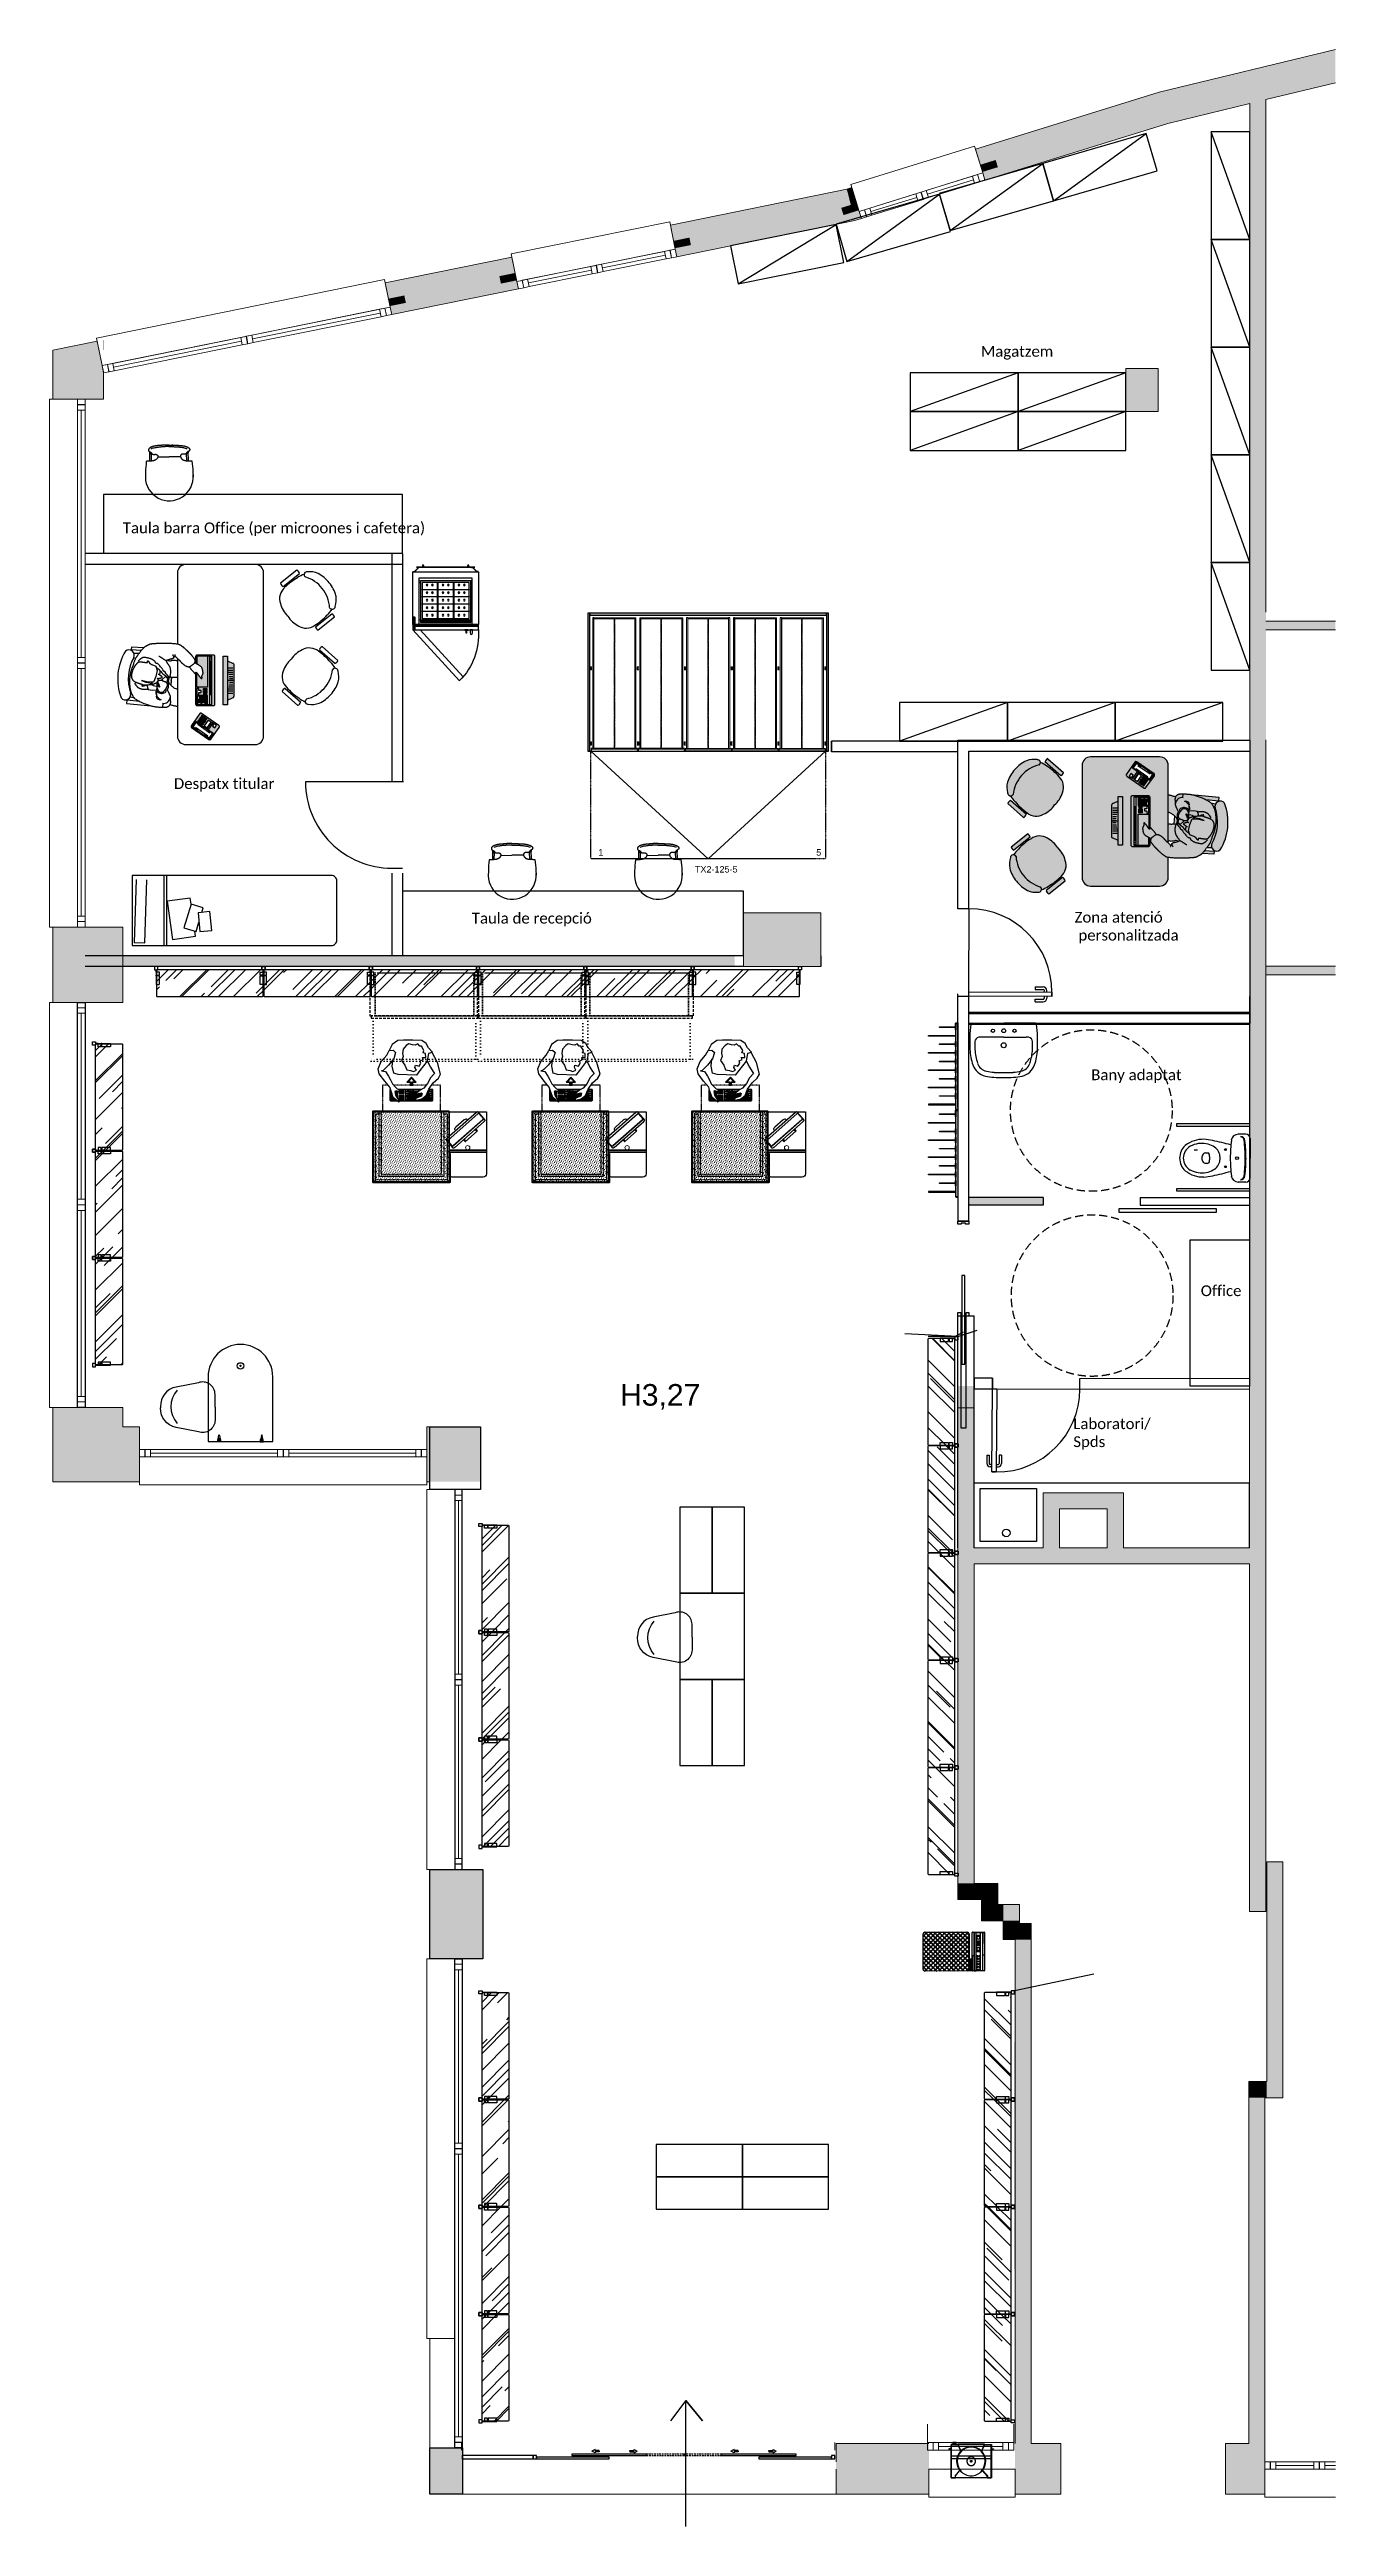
# Model space of a CAD drawing. Header units: metres. Extents: x 11076 to 23011, y 5678 to 28676.
import ezdxf

# ---------------------------------------------------------------- set-up
doc = ezdxf.new("R2010")
doc.units = ezdxf.units.M
doc.set_wipeout_variables(frame=1)
for name, pattern in [('000-BUILDING-GRID$0$BASE$0$HIDDEN', [0.375, 0.25, -0.125]), ('CONTINUA', [0]), ('Discontinua JB', [0.75, 0.5, -0.25]), ('LÍNEAS_OCULTAS2', [4.7625, 3.175, -1.5875]), ('NASCOSTA', [0.375, 0.25, -0.125]), ('Puntets JB', [3, 0, -3]), ('TRAZOS2', [0.375, 0.25, -0.125])]:
    doc.linetypes.add(name, pattern=pattern)
doc.layers.add('0001 Bloques Estándar concep', color=7, linetype='Continuous', true_color=0x013e84)
for name, color, linetype, lineweight in [('3201_Baixa distribució', 7, 'CONTINUA', 18), ('3202_Baixa útils _ acabats locals', 7, 'CONTINUA', 18), ('_Co TEXTO', 7, 'Continuous', 13)]:
    doc.layers.add(name, color=color, linetype=linetype, lineweight=lineweight)
for name, color, linetype in [('_Co FALSO TECHO', 252, 'Continuous'), ('_Co MUEBLE CONCEP', 5, 'Continuous'), ('_Co MUEBLE NO CONCEP', 181, 'Continuous'), ('_Co MUROS', 1, 'Continuous'), ('_Co PUERTAS', 70, 'Continuous'), ('_Co SANITARIOS', 3, 'Continuous'), ('_Co SOMBREADOS', 8, 'Continuous'), ('_Co TABIQUERIA', 3, 'Continuous'), ('_Co VIDRIO', 130, 'Continuous'), ('_relleno', 255, 'Continuous'), ('A_MOBILIARIO', 43, 'Continuous'), ('Linea Capa Color 0000 JB', 7, 'Continuous'), ('Linea Capa Color 0008 Gris JB', 8, 'Continuous')]:
    doc.layers.add(name, color=color, linetype=linetype)
doc.styles.add('ARIAL', font='Arial.ttf')
pattern_1 = [(180.006153, (97495.1654, 7826.077), (-3.1243288, -6.25033553), [0, -6.24999998])]
pattern_2 = [(0.006153, (-97496.844, 7805.137), (3.12567115, -6.24966435), [0, -6.24999998])]

msp = doc.modelspace()

# ---------------------------------------------------------------- texts
at = {"layer": '3202_Baixa útils _ acabats locals', "linetype": 'CONTINUA', "lineweight": 18, "transparency": 33554687, "insert": (16371, 16048), "char_height": 200, "width": 1046.61, "attachment_point": 7, "style": 'ARIAL'}
msp.add_mtext('H3,27', dxfattribs=at)
at = {"layer": '_Co TEXTO', "char_height": 100, "attachment_point": 1}
for s, width, insert in [('{\\fCalibri|b0|i0|c0|p34;Magatzem}', 4560.62, (19720, 25924)), ('{\\fCalibri|b0|i0|c0|p34;Taula barra Office (per microones i cafetera)}', 4560.62, (11756, 24285)), ('{\\fCalibri|b0|i0|c0|p34;Despatx titular}', 4560.62, (12230, 21911)), ('{\\fCalibri|b0|i0|c0|p34;Zona atenció\\P personalitzada}', 4560.62, (20590, 20670)), ('{\\fCalibri|b0|i0|c0|p34;Bany adaptat}', 4560.62, (20744, 19207)), ('{\\fCalibri|b0|i0|c0|p34;Office}', 901.2, (21761, 17202)), ('{\\fCalibri|b0|i0|c0|p34;Laboratori/\\PSpds}', 901.2, (20578, 15967))]:
    msp.add_mtext_dynamic_manual_height_columns(s, width=width, gutter_width=12.5, heights=[0], dxfattribs=dict(at, insert=insert))

# ---------------------------------------------------------------- blocks, each defined once
blk = doc.blocks.new('A$C4F1418C3')
blk.add_wipeout([(0.369, 0.012), (0.369, 0.029), (0.37, 0.042), (0.412, 0.044), (0.456, 0.045), (0.46, 0.038), (0.464, 0.034), (0.466, 0.032), (0.469, 0.031), (0.471, 0.03), (0.473, 0.03), (0.476, 0.03), (0.479, 0.031), (0.482, 0.032), (0.485, 0.033), (0.487, 0.035), (0.489, 0.037), (0.493, 0.042), (0.496, 0.049), (0.5, 0.055), (0.503, 0.065), (0.506, 0.074), (0.508, 0.08), (0.51, 0.089), (0.511, 0.096), (0.512, 0.103), (0.514, 0.121), (0.515, 0.144), (0.517, 0.183), (0.518, 0.226), (0.517, 0.269), (0.514, 0.317), (0.509, 0.353), (0.503, 0.376), (0.5, 0.385), (0.493, 0.4), (0.488, 0.406), (0.483, 0.41), (0.476, 0.413), (0.472, 0.413), (0.466, 0.412), (0.462, 0.409), (0.458, 0.404), (0.456, 0.4), (0.369, 0.402), (0.369, 0.417), (0.369, 0.428), (0.368, 0.431), (0.368, 0.432), (0.368, 0.432), (0.367, 0.434), (0.316, 0.44), (0.291, 0.441), (0.244, 0.443), (0.221, 0.444), (0.197, 0.443), (0.174, 0.439), (0.159, 0.435), (0.134, 0.426), (0.119, 0.419), (0.104, 0.41), (0.083, 0.395), (0.065, 0.379), (0.049, 0.361), (0.036, 0.343), (0.024, 0.321), (0.015, 0.301), (0.008, 0.282), (0.003, 0.261), (0.001, 0.24), (0, 0.219), (0.001, 0.196), (0.006, 0.175), (0.011, 0.15), (0.021, 0.128), (0.032, 0.107), (0.046, 0.087), (0.059, 0.071), (0.075, 0.055), (0.098, 0.037), (0.117, 0.026), (0.138, 0.016), (0.16, 0.009), (0.182, 0.003), (0.201, 0.001), (0.222, 0), (0.261, 0.001), (0.301, 0.003), (0.335, 0.007), (0.368, 0.011), (0.368, 0.011), (0.369, 0.011), (0.369, 0.011)]).dxf.layer = '_Co MUEBLE NO CONCEP'
at = {"layer": '_Co MUEBLE NO CONCEP'}
for p, q in [((0.267, 0.443), (0.221, 0.444)), ((0.291, 0.441), (0.267, 0.443)), ((0.316, 0.44), (0.291, 0.441)), ((0.341, 0.437), (0.316, 0.44)), ((0.367, 0.434), (0.341, 0.437)), ((0.367, 0.433), (0.367, 0.434)), ((0.368, 0.433), (0.367, 0.433)), ((0.368, 0.432), (0.368, 0.433)), ((0.368, 0.431), (0.368, 0.432)), ((0.368, 0.432), (0.368, 0.432)), ((0.368, 0.431), (0.368, 0.431)), ((0.369, 0.43), (0.368, 0.431)), ((0.369, 0.429), (0.369, 0.43)), ((0.369, 0.43), (0.369, 0.43)), ((0.369, 0.428), (0.369, 0.429)), ((0.369, 0.429), (0.369, 0.429)), ((0.369, 0.427), (0.369, 0.428)), ((0.369, 0.427), (0.369, 0.427)), ((0.369, 0.426), (0.369, 0.427)), ((0.369, 0.425), (0.369, 0.426)), ((0.369, 0.424), (0.369, 0.425)), ((0.369, 0.423), (0.369, 0.424)), ((0.369, 0.422), (0.369, 0.423)), ((0.369, 0.421), (0.369, 0.422)), ((0.369, 0.42), (0.369, 0.421)), ((0.369, 0.418), (0.369, 0.42)), ((0.369, 0.416), (0.369, 0.418)), ((0.369, 0.414), (0.369, 0.416)), ((0.369, 0.412), (0.369, 0.414)), ((0.369, 0.409), (0.369, 0.412)), ((0.369, 0.405), (0.369, 0.409)), ((0.369, 0.402), (0.369, 0.405)), ((0.369, 0.402), (0.453, 0.4)), ((0.369, 0.398), (0.369, 0.402)), ((0.369, 0.394), (0.369, 0.398)), ((0.37, 0.39), (0.369, 0.394)), ((0.37, 0.386), (0.37, 0.39)), ((0.37, 0.387), (0.436, 0.385)), ((0.37, 0.382), (0.37, 0.386)), ((0.371, 0.378), (0.37, 0.382)), ((0.371, 0.375), (0.371, 0.378)), ((0.372, 0.371), (0.371, 0.375)), ((0.373, 0.368), (0.372, 0.371)), ((0.374, 0.364), (0.373, 0.368)), ((0.375, 0.361), (0.374, 0.364)), ((0.376, 0.358), (0.375, 0.361)), ((0.377, 0.355), (0.376, 0.358)), ((0.378, 0.353), (0.377, 0.355)), ((0.379, 0.351), (0.378, 0.353)), ((0.38, 0.348), (0.379, 0.351)), ((0.381, 0.346), (0.38, 0.348)), ((0.383, 0.345), (0.381, 0.346)), ((0.384, 0.343), (0.383, 0.345)), ((0.385, 0.341), (0.384, 0.343)), ((0.387, 0.34), (0.385, 0.341)), ((0.388, 0.338), (0.387, 0.34)), ((0.39, 0.337), (0.388, 0.338)), ((0.392, 0.336), (0.39, 0.337)), ((0.393, 0.334), (0.392, 0.336)), ((0.395, 0.333), (0.393, 0.334)), ((0.396, 0.332), (0.395, 0.333)), ((0.398, 0.331), (0.396, 0.332)), ((0.4, 0.33), (0.398, 0.331)), ((0.401, 0.33), (0.4, 0.33)), ((0.403, 0.329), (0.401, 0.33)), ((0.404, 0.328), (0.403, 0.329)), ((0.405, 0.328), (0.404, 0.328)), ((0.407, 0.328), (0.405, 0.328)), ((0.408, 0.327), (0.407, 0.328)), ((0.409, 0.327), (0.408, 0.327)), ((0.41, 0.327), (0.409, 0.327)), ((0.409, 0.327), (0.409, 0.223)), ((0.412, 0.327), (0.41, 0.327)), ((0.413, 0.327), (0.412, 0.327)), ((0.414, 0.327), (0.413, 0.327)), ((0.415, 0.327), (0.414, 0.327)), ((0.416, 0.327), (0.415, 0.327)), ((0.417, 0.327), (0.416, 0.327)), ((0.418, 0.327), (0.417, 0.327)), ((0.419, 0.328), (0.418, 0.327)), ((0.42, 0.328), (0.419, 0.328)), ((0.421, 0.329), (0.42, 0.328)), ((0.423, 0.33), (0.421, 0.329)), ((0.424, 0.33), (0.423, 0.33)), ((0.425, 0.331), (0.424, 0.33)), ((0.426, 0.332), (0.425, 0.331)), ((0.427, 0.334), (0.426, 0.333)), ((0.426, 0.333), (0.426, 0.332)), ((0.428, 0.335), (0.427, 0.334)), ((0.429, 0.337), (0.428, 0.335)), ((0.43, 0.338), (0.429, 0.337)), ((0.431, 0.34), (0.43, 0.339)), ((0.43, 0.339), (0.43, 0.338)), ((0.432, 0.342), (0.431, 0.341)), ((0.431, 0.341), (0.431, 0.34)), ((0.433, 0.372), (0.432, 0.37)), ((0.432, 0.37), (0.432, 0.369)), ((0.432, 0.369), (0.432, 0.368)), ((0.432, 0.368), (0.432, 0.367)), ((0.432, 0.367), (0.432, 0.366)), ((0.432, 0.366), (0.432, 0.364)), ((0.432, 0.364), (0.432, 0.363)), ((0.432, 0.363), (0.432, 0.361)), ((0.432, 0.361), (0.432, 0.36)), ((0.432, 0.36), (0.432, 0.359)), ((0.432, 0.359), (0.432, 0.357)), ((0.432, 0.357), (0.432, 0.356)), ((0.432, 0.356), (0.432, 0.354)), ((0.432, 0.354), (0.433, 0.353)), ((0.433, 0.345), (0.432, 0.344)), ((0.432, 0.344), (0.432, 0.342)), ((0.434, 0.375), (0.433, 0.375)), ((0.433, 0.375), (0.433, 0.374)), ((0.433, 0.374), (0.433, 0.373)), ((0.433, 0.373), (0.433, 0.372)), ((0.433, 0.353), (0.433, 0.352)), ((0.433, 0.352), (0.433, 0.351)), ((0.433, 0.351), (0.433, 0.349)), ((0.433, 0.349), (0.433, 0.348)), ((0.433, 0.348), (0.433, 0.347)), ((0.433, 0.347), (0.433, 0.346)), ((0.433, 0.346), (0.433, 0.345)), ((0.435, 0.378), (0.434, 0.377)), ((0.434, 0.377), (0.434, 0.376)), ((0.434, 0.376), (0.434, 0.375)), ((0.435, 0.379), (0.435, 0.378)), ((0.436, 0.379), (0.435, 0.379)), ((0.437, 0.391), (0.436, 0.391)), ((0.436, 0.391), (0.436, 0.39)), ((0.436, 0.39), (0.436, 0.389)), ((0.436, 0.389), (0.436, 0.388)), ((0.436, 0.388), (0.436, 0.386)), ((0.436, 0.386), (0.436, 0.385)), ((0.437, 0.38), (0.436, 0.38)), ((0.436, 0.38), (0.436, 0.379)), ((0.437, 0.393), (0.437, 0.392)), ((0.438, 0.393), (0.437, 0.393)), ((0.437, 0.392), (0.437, 0.391)), ((0.438, 0.381), (0.437, 0.38)), ((0.439, 0.395), (0.438, 0.394)), ((0.438, 0.394), (0.438, 0.393)), ((0.438, 0.394), (0.438, 0.394)), ((0.439, 0.382), (0.438, 0.381)), ((0.438, 0.381), (0.438, 0.381)), ((0.44, 0.396), (0.439, 0.396)), ((0.439, 0.396), (0.439, 0.395)), ((0.439, 0.395), (0.439, 0.395)), ((0.44, 0.382), (0.439, 0.382)), ((0.441, 0.397), (0.44, 0.397)), ((0.44, 0.397), (0.44, 0.396)), ((0.44, 0.396), (0.44, 0.396)), ((0.441, 0.383), (0.44, 0.382)), ((0.442, 0.398), (0.441, 0.397)), ((0.441, 0.397), (0.441, 0.397)), ((0.442, 0.383), (0.441, 0.383)), ((0.443, 0.398), (0.442, 0.398)), ((0.442, 0.398), (0.442, 0.398)), ((0.443, 0.384), (0.442, 0.384)), ((0.442, 0.384), (0.442, 0.383)), ((0.443, 0.399), (0.443, 0.398)), ((0.444, 0.399), (0.443, 0.399)), ((0.444, 0.385), (0.443, 0.384)), ((0.445, 0.399), (0.444, 0.399)), ((0.445, 0.385), (0.444, 0.385)), ((0.446, 0.399), (0.445, 0.399)), ((0.445, 0.399), (0.445, 0.399)), ((0.446, 0.386), (0.445, 0.385)), ((0.447, 0.399), (0.446, 0.399)), ((0.447, 0.387), (0.446, 0.386)), ((0.448, 0.4), (0.447, 0.399)), ((0.448, 0.388), (0.447, 0.387)), ((0.45, 0.4), (0.448, 0.4)), ((0.449, 0.388), (0.448, 0.388)), ((0.45, 0.39), (0.449, 0.389)), ((0.449, 0.389), (0.449, 0.388)), ((0.451, 0.4), (0.45, 0.4)), ((0.451, 0.391), (0.45, 0.39)), ((0.453, 0.4), (0.451, 0.4)), ((0.452, 0.393), (0.451, 0.391)), ((0.453, 0.394), (0.452, 0.393)), ((0.454, 0.396), (0.453, 0.395)), ((0.453, 0.395), (0.453, 0.394)), ((0.455, 0.398), (0.454, 0.396)), ((0.456, 0.399), (0.455, 0.398)), ((0.457, 0.402), (0.456, 0.4)), ((0.456, 0.4), (0.456, 0.399)), ((0.458, 0.403), (0.457, 0.402)), ((0.459, 0.404), (0.458, 0.403)), ((0.46, 0.407), (0.459, 0.406)), ((0.459, 0.406), (0.459, 0.404)), ((0.461, 0.408), (0.46, 0.407)), ((0.462, 0.409), (0.461, 0.408)), ((0.463, 0.41), (0.462, 0.409)), ((0.464, 0.411), (0.463, 0.41)), ((0.465, 0.411), (0.464, 0.411)), ((0.466, 0.412), (0.465, 0.411)), ((0.467, 0.412), (0.466, 0.412)), ((0.469, 0.413), (0.467, 0.412)), ((0.47, 0.413), (0.469, 0.413)), ((0.471, 0.413), (0.47, 0.413)), ((0.472, 0.413), (0.471, 0.413)), ((0.474, 0.413), (0.472, 0.413)), ((0.475, 0.413), (0.474, 0.413)), ((0.477, 0.413), (0.475, 0.413)), ((0.478, 0.413), (0.477, 0.413)), ((0.48, 0.412), (0.478, 0.413)), ((0.481, 0.412), (0.48, 0.412)), ((0.482, 0.411), (0.481, 0.412)), ((0.484, 0.41), (0.482, 0.411)), ((0.486, 0.381), (0.482, 0.391)), ((0.485, 0.41), (0.484, 0.41)), ((0.486, 0.408), (0.485, 0.41)), ((0.487, 0.407), (0.486, 0.408)), ((0.489, 0.372), (0.486, 0.381)), ((0.488, 0.406), (0.487, 0.407)), ((0.49, 0.405), (0.488, 0.406)), ((0.491, 0.363), (0.489, 0.372)), ((0.491, 0.404), (0.49, 0.405)), ((0.492, 0.402), (0.491, 0.404)), ((0.493, 0.354), (0.491, 0.363)), ((0.493, 0.401), (0.492, 0.402)), ((0.494, 0.399), (0.493, 0.401)), ((0.494, 0.346), (0.493, 0.354)), ((0.495, 0.397), (0.494, 0.399)), ((0.495, 0.338), (0.494, 0.346)), ((0.496, 0.396), (0.495, 0.397)), ((0.496, 0.331), (0.495, 0.338)), ((0.497, 0.394), (0.496, 0.396)), ((0.497, 0.324), (0.496, 0.331)), ((0.498, 0.392), (0.497, 0.394)), ((0.498, 0.318), (0.497, 0.324)), ((0.499, 0.389), (0.498, 0.392)), ((0.499, 0.311), (0.498, 0.318)), ((0.5, 0.387), (0.499, 0.389)), ((0.499, 0.305), (0.499, 0.311)), ((0.5, 0.299), (0.499, 0.305)), ((0.501, 0.384), (0.5, 0.387)), ((0.501, 0.293), (0.5, 0.299)), ((0.502, 0.381), (0.501, 0.384)), ((0.501, 0.288), (0.501, 0.293)), ((0.501, 0.281), (0.501, 0.288)), ((0.502, 0.275), (0.501, 0.281)), ((0.503, 0.378), (0.502, 0.381)), ((0.502, 0.269), (0.502, 0.275)), ((0.503, 0.262), (0.502, 0.269)), ((0.504, 0.375), (0.503, 0.378)), ((0.503, 0.255), (0.503, 0.262)), ((0.503, 0.248), (0.503, 0.255)), ((0.503, 0.241), (0.503, 0.248)), ((0.503, 0.235), (0.503, 0.241)), ((0.504, 0.228), (0.503, 0.235)), ((0.505, 0.371), (0.504, 0.375)), ((0.506, 0.368), (0.505, 0.371)), ((0.507, 0.365), (0.506, 0.368)), ((0.508, 0.361), (0.507, 0.365)), ((0.509, 0.358), (0.508, 0.361)), ((0.509, 0.354), (0.509, 0.358)), ((0.51, 0.351), (0.509, 0.354)), ((0.51, 0.348), (0.51, 0.351)), ((0.511, 0.344), (0.51, 0.348)), ((0.511, 0.341), (0.511, 0.344)), ((0.512, 0.337), (0.511, 0.341)), ((0.512, 0.333), (0.512, 0.337)), ((0.513, 0.33), (0.512, 0.333)), ((0.513, 0.326), (0.513, 0.33)), ((0.513, 0.322), (0.513, 0.326)), ((0.514, 0.318), (0.513, 0.322)), ((0.514, 0.314), (0.514, 0.318)), ((0.514, 0.31), (0.514, 0.314)), ((0.514, 0.305), (0.514, 0.31)), ((0.515, 0.301), (0.514, 0.305)), ((0.515, 0.297), (0.515, 0.301)), ((0.515, 0.292), (0.515, 0.297)), ((0.516, 0.288), (0.515, 0.292)), ((0.516, 0.283), (0.516, 0.288)), ((0.516, 0.278), (0.516, 0.283)), ((0.517, 0.274), (0.516, 0.278)), ((0.517, 0.269), (0.517, 0.274)), ((0.517, 0.264), (0.517, 0.269)), ((0.517, 0.259), (0.517, 0.264)), ((0.517, 0.254), (0.517, 0.259)), ((0.518, 0.249), (0.517, 0.254)), ((0.518, 0.244), (0.518, 0.249)), ((0.518, 0.239), (0.518, 0.244)), ((0.518, 0.233), (0.518, 0.239)), ((0.518, 0.228), (0.518, 0.233)), ((0.268, 0.002), (0.221, 0)), ((0.292, 0.003), (0.268, 0.002)), ((0.316, 0.005), (0.292, 0.003)), ((0.342, 0.008), (0.316, 0.005)), ((0.368, 0.011), (0.342, 0.008)), ((0.369, 0.011), (0.368, 0.011)), ((0.368, 0.011), (0.368, 0.011)), ((0.368, 0.011), (0.368, 0.011)), ((0.368, 0.011), (0.368, 0.011)), ((0.368, 0.011), (0.368, 0.011)), ((0.37, 0.034), (0.369, 0.03)), ((0.369, 0.03), (0.369, 0.028)), ((0.369, 0.028), (0.369, 0.025)), ((0.369, 0.025), (0.369, 0.023)), ((0.369, 0.023), (0.369, 0.02)), ((0.369, 0.02), (0.369, 0.019)), ((0.369, 0.019), (0.369, 0.017)), ((0.369, 0.017), (0.369, 0.016)), ((0.369, 0.016), (0.369, 0.015)), ((0.369, 0.015), (0.369, 0.014)), ((0.369, 0.014), (0.369, 0.013)), ((0.369, 0.013), (0.369, 0.013)), ((0.369, 0.013), (0.369, 0.012)), ((0.369, 0.012), (0.369, 0.012)), ((0.369, 0.012), (0.369, 0.011)), ((0.369, 0.012), (0.369, 0.012)), ((0.369, 0.012), (0.369, 0.012)), ((0.369, 0.011), (0.369, 0.011)), ((0.369, 0.011), (0.369, 0.011)), ((0.369, 0.011), (0.369, 0.011)), ((0.371, 0.061), (0.37, 0.057)), ((0.37, 0.057), (0.37, 0.053)), ((0.37, 0.053), (0.37, 0.049)), ((0.37, 0.049), (0.37, 0.045)), ((0.37, 0.042), (0.454, 0.045)), ((0.37, 0.045), (0.37, 0.041)), ((0.37, 0.041), (0.37, 0.037)), ((0.37, 0.037), (0.37, 0.034)), ((0.372, 0.068), (0.371, 0.065)), ((0.371, 0.065), (0.371, 0.061)), ((0.371, 0.057), (0.437, 0.06)), ((0.373, 0.072), (0.372, 0.068)), ((0.374, 0.079), (0.373, 0.076)), ((0.373, 0.076), (0.373, 0.072)), ((0.375, 0.082), (0.374, 0.079)), ((0.376, 0.085), (0.375, 0.082)), ((0.377, 0.088), (0.376, 0.085)), ((0.378, 0.09), (0.377, 0.088)), ((0.379, 0.093), (0.378, 0.09)), ((0.381, 0.095), (0.379, 0.093)), ((0.382, 0.097), (0.381, 0.095)), ((0.383, 0.099), (0.382, 0.097)), ((0.384, 0.1), (0.383, 0.099)), ((0.386, 0.102), (0.384, 0.1)), ((0.387, 0.103), (0.386, 0.102)), ((0.389, 0.105), (0.387, 0.103)), ((0.39, 0.106), (0.389, 0.105)), ((0.392, 0.108), (0.39, 0.106)), ((0.394, 0.109), (0.392, 0.108)), ((0.395, 0.11), (0.394, 0.109)), ((0.397, 0.111), (0.395, 0.11)), ((0.398, 0.112), (0.397, 0.111)), ((0.4, 0.113), (0.398, 0.112)), ((0.401, 0.114), (0.4, 0.113)), ((0.403, 0.114), (0.401, 0.114)), ((0.404, 0.115), (0.403, 0.114)), ((0.406, 0.115), (0.404, 0.115)), ((0.407, 0.116), (0.406, 0.115)), ((0.408, 0.116), (0.407, 0.116)), ((0.41, 0.116), (0.408, 0.116)), ((0.409, 0.116), (0.409, 0.223)), ((0.411, 0.116), (0.41, 0.116)), ((0.412, 0.117), (0.411, 0.116)), ((0.413, 0.117), (0.412, 0.117)), ((0.414, 0.117), (0.413, 0.117)), ((0.415, 0.117), (0.414, 0.117)), ((0.416, 0.116), (0.415, 0.117)), ((0.418, 0.116), (0.416, 0.116)), ((0.419, 0.116), (0.418, 0.116)), ((0.42, 0.115), (0.419, 0.116)), ((0.421, 0.115), (0.42, 0.115)), ((0.422, 0.114), (0.421, 0.115)), ((0.423, 0.114), (0.422, 0.114)), ((0.424, 0.113), (0.423, 0.114)), ((0.425, 0.112), (0.424, 0.113)), ((0.426, 0.111), (0.425, 0.112)), ((0.427, 0.11), (0.426, 0.111)), ((0.428, 0.109), (0.427, 0.11)), ((0.429, 0.108), (0.428, 0.109)), ((0.429, 0.107), (0.429, 0.108)), ((0.43, 0.106), (0.429, 0.107)), ((0.431, 0.104), (0.43, 0.106)), ((0.431, 0.103), (0.431, 0.104)), ((0.432, 0.102), (0.431, 0.103)), ((0.432, 0.101), (0.432, 0.102)), ((0.433, 0.1), (0.432, 0.101)), ((0.432, 0.085), (0.433, 0.086)), ((0.432, 0.083), (0.432, 0.085)), ((0.432, 0.082), (0.432, 0.083)), ((0.432, 0.081), (0.432, 0.082)), ((0.432, 0.079), (0.432, 0.081)), ((0.432, 0.078), (0.432, 0.079)), ((0.432, 0.077), (0.432, 0.078)), ((0.433, 0.075), (0.432, 0.077)), ((0.433, 0.099), (0.433, 0.1)), ((0.433, 0.097), (0.433, 0.099)), ((0.433, 0.096), (0.433, 0.097)), ((0.433, 0.095), (0.433, 0.096)), ((0.433, 0.094), (0.433, 0.095)), ((0.433, 0.093), (0.433, 0.094)), ((0.433, 0.092), (0.433, 0.093)), ((0.433, 0.09), (0.433, 0.092)), ((0.433, 0.089), (0.433, 0.09)), ((0.433, 0.088), (0.433, 0.089)), ((0.433, 0.086), (0.433, 0.088)), ((0.433, 0.074), (0.433, 0.075)), ((0.433, 0.073), (0.433, 0.074)), ((0.433, 0.072), (0.433, 0.073)), ((0.433, 0.071), (0.433, 0.072)), ((0.434, 0.07), (0.433, 0.071)), ((0.434, 0.069), (0.434, 0.07)), ((0.434, 0.068), (0.434, 0.069)), ((0.435, 0.067), (0.434, 0.068)), ((0.435, 0.066), (0.435, 0.067)), ((0.436, 0.065), (0.435, 0.066)), ((0.435, 0.066), (0.435, 0.066)), ((0.436, 0.064), (0.436, 0.065)), ((0.437, 0.064), (0.436, 0.064)), ((0.437, 0.063), (0.437, 0.064)), ((0.438, 0.063), (0.437, 0.063)), ((0.437, 0.058), (0.437, 0.06)), ((0.437, 0.057), (0.437, 0.058)), ((0.437, 0.056), (0.437, 0.057)), ((0.437, 0.055), (0.437, 0.056)), ((0.437, 0.054), (0.437, 0.055)), ((0.437, 0.053), (0.437, 0.054)), ((0.438, 0.053), (0.437, 0.053)), ((0.439, 0.062), (0.438, 0.063)), ((0.438, 0.052), (0.438, 0.053)), ((0.438, 0.051), (0.438, 0.052)), ((0.439, 0.05), (0.438, 0.051)), ((0.438, 0.051), (0.438, 0.051)), ((0.44, 0.062), (0.439, 0.062)), ((0.439, 0.05), (0.439, 0.05)), ((0.439, 0.049), (0.439, 0.05)), ((0.44, 0.049), (0.439, 0.049)), ((0.44, 0.061), (0.44, 0.062)), ((0.441, 0.061), (0.44, 0.061)), ((0.44, 0.049), (0.44, 0.049)), ((0.441, 0.048), (0.44, 0.049)), ((0.442, 0.06), (0.441, 0.061)), ((0.441, 0.047), (0.441, 0.048)), ((0.441, 0.048), (0.441, 0.048)), ((0.442, 0.047), (0.441, 0.047)), ((0.443, 0.06), (0.442, 0.06)), ((0.443, 0.046), (0.442, 0.047)), ((0.442, 0.047), (0.442, 0.047)), ((0.444, 0.059), (0.443, 0.06)), ((0.444, 0.046), (0.443, 0.046)), ((0.443, 0.046), (0.443, 0.046)), ((0.445, 0.059), (0.444, 0.059)), ((0.445, 0.046), (0.444, 0.046)), ((0.446, 0.058), (0.445, 0.059)), ((0.445, 0.046), (0.445, 0.046)), ((0.446, 0.045), (0.445, 0.046)), ((0.447, 0.057), (0.446, 0.058)), ((0.447, 0.045), (0.446, 0.045)), ((0.447, 0.057), (0.447, 0.057)), ((0.448, 0.056), (0.447, 0.057)), ((0.448, 0.045), (0.447, 0.045)), ((0.449, 0.055), (0.448, 0.056)), ((0.449, 0.045), (0.448, 0.045)), ((0.45, 0.054), (0.449, 0.055)), ((0.45, 0.045), (0.449, 0.045)), ((0.451, 0.053), (0.45, 0.054)), ((0.452, 0.045), (0.45, 0.045)), ((0.452, 0.052), (0.451, 0.053)), ((0.452, 0.051), (0.452, 0.052)), ((0.453, 0.05), (0.452, 0.051)), ((0.454, 0.045), (0.452, 0.045)), ((0.454, 0.048), (0.453, 0.05)), ((0.455, 0.047), (0.454, 0.048)), ((0.455, 0.046), (0.455, 0.047)), ((0.456, 0.044), (0.455, 0.046)), ((0.457, 0.043), (0.456, 0.044)), ((0.458, 0.042), (0.457, 0.043)), ((0.458, 0.04), (0.458, 0.042)), ((0.459, 0.039), (0.458, 0.04)), ((0.46, 0.038), (0.459, 0.039)), ((0.461, 0.037), (0.46, 0.038)), ((0.462, 0.036), (0.461, 0.037)), ((0.463, 0.034), (0.462, 0.036)), ((0.464, 0.034), (0.463, 0.034)), ((0.465, 0.033), (0.464, 0.034)), ((0.466, 0.032), (0.465, 0.033)), ((0.467, 0.032), (0.466, 0.032)), ((0.468, 0.031), (0.467, 0.032)), ((0.469, 0.031), (0.468, 0.031)), ((0.47, 0.031), (0.469, 0.031)), ((0.472, 0.03), (0.47, 0.031)), ((0.473, 0.03), (0.472, 0.03)), ((0.475, 0.03), (0.473, 0.03)), ((0.476, 0.03), (0.475, 0.03)), ((0.477, 0.03), (0.476, 0.03)), ((0.479, 0.031), (0.477, 0.03)), ((0.48, 0.031), (0.479, 0.031)), ((0.482, 0.032), (0.48, 0.031)), ((0.483, 0.032), (0.482, 0.032)), ((0.486, 0.062), (0.483, 0.053)), ((0.484, 0.033), (0.483, 0.032)), ((0.486, 0.034), (0.484, 0.033)), ((0.489, 0.072), (0.486, 0.062)), ((0.487, 0.035), (0.486, 0.034)), ((0.488, 0.036), (0.487, 0.035)), ((0.489, 0.037), (0.488, 0.036)), ((0.491, 0.081), (0.489, 0.072)), ((0.49, 0.039), (0.489, 0.037)), ((0.491, 0.04), (0.49, 0.039)), ((0.493, 0.089), (0.491, 0.081)), ((0.492, 0.041), (0.491, 0.04)), ((0.493, 0.043), (0.492, 0.041)), ((0.495, 0.097), (0.493, 0.089)), ((0.494, 0.045), (0.493, 0.043)), ((0.495, 0.046), (0.494, 0.045)), ((0.496, 0.105), (0.495, 0.097)), ((0.496, 0.048), (0.495, 0.046)), ((0.497, 0.112), (0.496, 0.105)), ((0.497, 0.05), (0.496, 0.048)), ((0.498, 0.119), (0.497, 0.112)), ((0.498, 0.052), (0.497, 0.05)), ((0.499, 0.132), (0.498, 0.126)), ((0.498, 0.126), (0.498, 0.119)), ((0.499, 0.054), (0.498, 0.052)), ((0.5, 0.138), (0.499, 0.132)), ((0.5, 0.057), (0.499, 0.054)), ((0.501, 0.15), (0.5, 0.144)), ((0.5, 0.144), (0.5, 0.138)), ((0.501, 0.06), (0.5, 0.057)), ((0.502, 0.162), (0.501, 0.156)), ((0.501, 0.156), (0.501, 0.15)), ((0.502, 0.063), (0.501, 0.06)), ((0.503, 0.182), (0.502, 0.175)), ((0.502, 0.175), (0.502, 0.168)), ((0.502, 0.168), (0.502, 0.162)), ((0.503, 0.066), (0.502, 0.063)), ((0.504, 0.21), (0.503, 0.203)), ((0.503, 0.203), (0.503, 0.196)), ((0.503, 0.196), (0.503, 0.189)), ((0.503, 0.189), (0.503, 0.182)), ((0.504, 0.069), (0.503, 0.066)), ((0.504, 0.223), (0.504, 0.228)), ((0.504, 0.223), (0.504, 0.216)), ((0.504, 0.216), (0.504, 0.21)), ((0.505, 0.072), (0.504, 0.069)), ((0.506, 0.076), (0.505, 0.072)), ((0.507, 0.079), (0.506, 0.076)), ((0.508, 0.082), (0.507, 0.079)), ((0.509, 0.086), (0.508, 0.082)), ((0.51, 0.089), (0.509, 0.086)), ((0.511, 0.096), (0.51, 0.093)), ((0.51, 0.093), (0.51, 0.089)), ((0.512, 0.103), (0.511, 0.099)), ((0.511, 0.099), (0.511, 0.096)), ((0.513, 0.11), (0.512, 0.107)), ((0.512, 0.107), (0.512, 0.103)), ((0.514, 0.122), (0.513, 0.118)), ((0.513, 0.118), (0.513, 0.114)), ((0.513, 0.114), (0.513, 0.11)), ((0.515, 0.138), (0.514, 0.134)), ((0.514, 0.134), (0.514, 0.13)), ((0.514, 0.13), (0.514, 0.126)), ((0.514, 0.126), (0.514, 0.122)), ((0.516, 0.152), (0.515, 0.147)), ((0.515, 0.147), (0.515, 0.143)), ((0.515, 0.143), (0.515, 0.138)), ((0.517, 0.165), (0.516, 0.161)), ((0.516, 0.161), (0.516, 0.156)), ((0.516, 0.156), (0.516, 0.152)), ((0.518, 0.189), (0.517, 0.184)), ((0.517, 0.184), (0.517, 0.179)), ((0.517, 0.179), (0.517, 0.175)), ((0.517, 0.175), (0.517, 0.17)), ((0.517, 0.17), (0.517, 0.165)), ((0.518, 0.222), (0.518, 0.228)), ((0.518, 0.222), (0.518, 0.216)), ((0.518, 0.216), (0.518, 0.21)), ((0.518, 0.21), (0.518, 0.205)), ((0.518, 0.205), (0.518, 0.199)), ((0.518, 0.199), (0.518, 0.194)), ((0.518, 0.194), (0.518, 0.189))]:
    blk.add_line(p, q, dxfattribs=at)
blk.add_arc((0.222, 0.222), 0.222, 90.4027, 274.2935, dxfattribs=at)
blk = doc.blocks.new('mesa 2')
at = {"layer": '_relleno'}
h = blk.add_hatch(color=256, dxfattribs=at)
h.dxf.hatch_style = 1
h.paths.add_polyline_path([(-451, -1051), (-452, -1051), (-461, -1048), (-469, -1051), (-475, -1049), (-476, -1049), (-477, -1053), (-479, -1057), (-480, -1061), (-482, -1065), (-483, -1069), (-484, -1073), (-485, -1077), (-486, -1080), (-486, -1084), (-487, -1086), (-481, -1101), (-479, -1106), (-474, -1109), (-472, -1113), (-465, -1119), (-458, -1125)])
h.paths.add_polyline_path([(-576, -1245), (-580, -1240), (-584, -1236), (-587, -1232), (-591, -1226), (-592, -1223), (-593, -1229), (-593, -1234), (-592, -1239), (-590, -1245), (-586, -1248), (-584, -1253), (-577, -1257), (-571, -1260), (-565, -1263), (-559, -1265), (-553, -1261), (-555, -1257), (-562, -1255), (-568, -1252), (-574, -1249)])
h.paths.add_polyline_path([(64, -853), (25, -853), (25, -1304), (64, -1304)])
h.paths.add_polyline_path([(124, -1227), (124, -1078), (64, -1078), (64, -1261), (111, -1240, 0.414214)])
h.paths.add_polyline_path([(124, -930, 0.414214), (111, -917), (64, -896), (64, -1078), (124, -1078)])
h.paths.add_polyline_path([(-52, -854, 0.414214), (-64, -842), (-219, -842, 0.414214), (-231, -854), (-231, -918), (-230, -919), (-228, -920), (-225, -921), (-223, -923), (-221, -924), (-221, -852), (-82, -852), (-82, -1300), (-221, -1300), (-221, -1218), (-121, -1218), (-121, -1300), (-102, -1300), (-102, -852), (-121, -852), (-121, -1141), (-221, -1141), (-221, -1006), (-222, -1005), (-223, -1005), (-223, -1004), (-224, -1004), (-224, -1003), (-224, -1003), (-225, -1003), (-225, -1002), (-225, -1002), (-226, -1002), (-226, -1002), (-226, -1001), (-227, -1001), (-227, -1001), (-227, -1001), (-228, -1001), (-228, -1001), (-228, -1001), (-228, -1000), (-228, -1000), (-229, -1001), (-229, -1001), (-229, -1001), (-229, -1001), (-229, -1002), (-229, -1002), (-229, -1003), (-228, -1004), (-228, -1005), (-228, -1006), (-228, -1007), (-228, -1008), (-227, -1009), (-227, -1011), (-226, -1013), (-226, -1015), (-225, -1018), (-225, -1021), (-227, -1022), (-228, -1022), (-231, -1020), (-231, -1298, 0.414214), (-219, -1310), (-64, -1310, 0.414214), (-52, -1298)])
h.paths.add_polyline_path([(-126, -1153), (-126, -1168), (-141, -1168), (-141, -1153)], flags=16)
h.paths.add_polyline_path([(-126, -1173), (-126, -1188), (-141, -1188), (-141, -1173)], flags=16)
h.paths.add_polyline_path([(-144, -1153), (-144, -1168), (-159, -1168), (-159, -1153)], flags=16)
h.paths.add_polyline_path([(-126, -1193), (-126, -1208), (-141, -1208), (-141, -1193)], flags=16)
h.paths.add_polyline_path([(-144, -1173), (-144, -1188), (-159, -1188), (-159, -1173)], flags=16)
h.paths.add_polyline_path([(-144, -1193), (-144, -1208), (-159, -1208), (-159, -1193)], flags=16)
h.paths.add_polyline_path([(-179, -1171), (-179, -1191), (-201, -1191), (-201, -1210), (-221, -1210), (-221, -1151), (-201, -1151), (-201, -1171)], flags=16)
h.paths.add_polyline_path([(-121, -852), (-221, -852), (-221, -924), (-219, -925), (-217, -927), (-213, -928), (-212, -930), (-209, -931), (-206, -933), (-203, -935), (-200, -936), (-199, -938), (-196, -939), (-193, -941), (-191, -942), (-189, -944), (-187, -945), (-185, -946), (-183, -948), (-182, -950), (-180, -951), (-178, -953), (-177, -955), (-175, -957), (-174, -959), (-173, -962), (-171, -964), (-170, -967), (-169, -969), (-168, -972), (-167, -975), (-167, -978), (-166, -981), (-165, -984), (-165, -987), (-164, -990), (-164, -993), (-163, -995), (-163, -997), (-163, -1000), (-162, -1002), (-162, -1005), (-162, -1008), (-162, -1010), (-162, -1012), (-163, -1015), (-163, -1017), (-164, -1019), (-165, -1021), (-166, -1023), (-166, -1026), (-167, -1028), (-168, -1030), (-169, -1032), (-170, -1034), (-172, -1036), (-172, -1036), (-172, -1037), (-172, -1038), (-173, -1038), (-173, -1039), (-173, -1040), (-173, -1041), (-173, -1041), (-173, -1042), (-173, -1043), (-173, -1044), (-173, -1045), (-173, -1046), (-173, -1046), (-173, -1047), (-173, -1048), (-172, -1050), (-172, -1052), (-172, -1054), (-172, -1057), (-173, -1058), (-175, -1059), (-176, -1060), (-178, -1059), (-180, -1058), (-181, -1057), (-183, -1056), (-184, -1054), (-185, -1053), (-186, -1052), (-188, -1050), (-189, -1049), (-190, -1047), (-192, -1045), (-193, -1043), (-195, -1041), (-197, -1039), (-199, -1036), (-201, -1033), (-203, -1031), (-205, -1028), (-207, -1025), (-209, -1023), (-210, -1020), (-212, -1018), (-214, -1016), (-215, -1014), (-216, -1013), (-217, -1011), (-219, -1010), (-220, -1008), (-221, -1007), (-221, -1006), (-221, -1141), (-121, -1141)], flags=17)
h.paths.add_polyline_path([(-13, -1513, 0.414214), (-16, -1495), (-176, -1383, 0.414214), (-193, -1386), (-271, -1497, 0.414214), (-268, -1514), (-108, -1626, 0.414214), (-91, -1623)])
h.paths.add_polyline_path([(-69, -1570, -0.414214), (-67, -1581), (-93, -1618, -0.414214), (-104, -1619), (-260, -1510, -0.414214), (-262, -1500), (-236, -1463, -0.414214), (-226, -1461)], flags=16)
h.paths.add_polyline_path([(-75, -1502), (-58, -1477), (-36, -1492), (-54, -1517)], flags=16)
h.paths.add_polyline_path([(-80, -1567, -0.414214), (-78, -1576), (-102, -1609, -0.414214), (-111, -1611), (-142, -1589, -0.414214), (-143, -1582), (-143, -1582, 0.414214), (-145, -1575), (-204, -1533, 0.418234), (-211, -1535, -0.41818), (-218, -1536), (-250, -1514, -0.414214), (-251, -1504), (-228, -1471, -0.414214), (-219, -1470), (-187, -1492, -0.414214), (-186, -1499), (-186, -1499, 0.414214), (-185, -1506), (-125, -1547, 0.418234), (-118, -1546, -0.41818), (-111, -1545)], flags=0)
h.paths.add_polyline_path([(-125, -1517), (-151, -1498), (-114, -1445), (-88, -1464)], flags=16)
h.paths.add_polyline_path([(-167, -1491), (-175, -1485), (-164, -1469), (-156, -1475)], flags=0)
h.paths.add_polyline_path([(-152, -1470), (-160, -1464), (-149, -1448), (-141, -1453)], flags=16)
h.paths.add_polyline_path([(-137, -1448), (-145, -1443), (-134, -1426), (-126, -1432)], flags=16)
h.paths.add_polyline_path([(-180, -1482), (-188, -1477), (-176, -1460), (-168, -1466)], flags=16)
h.paths.add_polyline_path([(-165, -1461), (-173, -1455), (-161, -1439), (-153, -1445)], flags=16)
h.paths.add_polyline_path([(-150, -1440), (-158, -1434), (-146, -1417), (-138, -1423)], flags=16)
h.paths.add_polyline_path([(-192, -1474), (-200, -1468), (-189, -1452), (-181, -1457)], flags=16)
h.paths.add_polyline_path([(-177, -1452), (-185, -1447), (-174, -1430), (-166, -1436)], flags=16)
h.paths.add_polyline_path([(-162, -1431), (-170, -1425), (-159, -1409), (-151, -1415)], flags=16)
h.paths.add_polyline_path([(-205, -1465), (-213, -1459), (-201, -1443), (-193, -1449)], flags=16)
h.paths.add_polyline_path([(-190, -1444), (-198, -1438), (-186, -1421), (-178, -1427)], flags=16)
h.paths.add_polyline_path([(-175, -1422), (-183, -1416), (-171, -1400), (-163, -1406)], flags=16)
at = {"linetype": 'Continuous'}
for p, q in [((320, 0), (-320, 0)), ((400, -1593), (400, -80)), ((709, -54), (557, -175)), ((581, -206), (733, -85)), ((881, -581), (1033, -459)), ((1057, -490), (905, -611)), ((-758, -826), (-803, -826)), ((-400, -873), (-400, -1593)), ((-102, -852), (-102, -1300)), ((918, -792), (1063, -921)), ((1089, -892), (944, -763)), ((-458, -1121), (-451, -1047)), ((65, -962), (115, -962)), ((70, -982), (115, -982)), ((74, -1001), (115, -1001)), ((78, -1020), (115, -1020)), ((78, -1137), (115, -1137)), ((81, -1040), (115, -1040)), ((81, -1117), (115, -1117)), ((82, -1059), (115, -1059)), ((82, -1098), (115, -1098)), ((83, -1078), (115, -1078)), ((-796, -1242), (-840, -1233)), ((-537, -1292), (-539, -1322)), ((-82, -1151), (-102, -1151)), ((-82, -1210), (-102, -1210)), ((64, -1261), (111, -1240)), ((65, -1195), (115, -1195)), ((70, -1175), (115, -1175)), ((74, -1156), (115, -1156)), ((718, -1309), (573, -1180)), ((599, -1151), (744, -1280)), ((-118, -1594), (-231, -1514)), ((-99, -1566), (-212, -1487)), ((-143, -1582), (-143, -1582)), ((-111, -1611), (-142, -1589)), ((-126, -1531), (-77, -1461)), ((-114, -1539), (-64, -1469)), ((-102, -1609), (-78, -1576)), ((-93, -1618), (-67, -1581)), ((-320, -1673), (320, -1673))]:
    blk.add_line(p, q, dxfattribs=at)
blk.add_line((124, -1078), (64, -1078))
for points in [[(-320, 0, 0.414214), (-400, -80), (-400, -739)], [(-806, -867, 0.832086), (-883, -805, 0.228338), (-923, -1239, 0.832086), (-836, -1192)], [(-231, -1020), (-231, -1298, 0.414214), (-219, -1310), (-64, -1310, 0.414214), (-52, -1298), (-52, -854, 0.414214), (-64, -842), (-219, -842, 0.414214), (-231, -854), (-231, -918)], [(64, -896), (111, -917, -0.414214), (124, -930), (124, -1227)], [(-91, -1623), (-13, -1513, 0.414214), (-16, -1495), (-176, -1383, 0.414214), (-193, -1386), (-271, -1497, 0.414214), (-268, -1514), (-108, -1626)], [(-69, -1570), (-226, -1461, 0.414214), (-236, -1463), (-262, -1500, 0.414214), (-260, -1510), (-104, -1619)], [(-204, -1533, 0.414214), (-211, -1535), (-211, -1535, -0.414214), (-218, -1536), (-250, -1514, -0.414214), (-251, -1504), (-228, -1471, -0.414214), (-219, -1470), (-187, -1492, -0.414214), (-186, -1499), (-186, -1499, 0.414214), (-185, -1506)], [(-80, -1567), (-111, -1545, 0.414214), (-118, -1546), (-118, -1546, -0.414214), (-125, -1547)]]:
    blk.add_lwpolyline(points, format="xyb", dxfattribs=at)
for points in [[(-492, -1170), (-491, -1172), (-490, -1175), (-489, -1177), (-487, -1180), (-486, -1182), (-485, -1185), (-484, -1187), (-483, -1189), (-482, -1191), (-481, -1194), (-480, -1196), (-479, -1198), (-478, -1200), (-477, -1202), (-477, -1204), (-476, -1206), (-475, -1207), (-474, -1209), (-474, -1211), (-473, -1212), (-472, -1214), (-472, -1215), (-471, -1216), (-471, -1218), (-470, -1219), (-470, -1220), (-470, -1221), (-469, -1222), (-469, -1222), (-469, -1223), (-469, -1224), (-468, -1224), (-468, -1225), (-468, -1226), (-468, -1227), (-468, -1228), (-468, -1229), (-467, -1231), (-467, -1232), (-467, -1233), (-467, -1235), (-467, -1237), (-467, -1239), (-467, -1241), (-467, -1243), (-467, -1245), (-466, -1247), (-466, -1250), (-466, -1252), (-466, -1254), (-466, -1256), (-466, -1258), (-466, -1260), (-466, -1262), (-466, -1264), (-466, -1265), (-466, -1267), (-466, -1268), (-466, -1270), (-465, -1271), (-465, -1272), (-465, -1273), (-465, -1274), (-465, -1275), (-465, -1276), (-465, -1277), (-465, -1278), (-465, -1279), (-465, -1280), (-465, -1281), (-465, -1282), (-465, -1283), (-465, -1284), (-466, -1285), (-466, -1286), (-466, -1287), (-466, -1288), (-466, -1289), (-467, -1290), (-467, -1291), (-467, -1292), (-467, -1293), (-468, -1294), (-468, -1296), (-468, -1297), (-469, -1298), (-469, -1299), (-470, -1300), (-470, -1301), (-471, -1302), (-471, -1303), (-472, -1304), (-472, -1305), (-473, -1307), (-473, -1308), (-474, -1309), (-475, -1310), (-475, -1311), (-476, -1312), (-477, -1313), (-478, -1314), (-480, -1315), (-481, -1317), (-482, -1318), (-484, -1319), (-485, -1320), (-487, -1321), (-488, -1322), (-490, -1323), (-492, -1324), (-494, -1325), (-496, -1326), (-498, -1327), (-501, -1328), (-505, -1328), (-508, -1329), (-512, -1329), (-517, -1330), (-522, -1330), (-527, -1330), (-533, -1330), (-539, -1330), (-545, -1330), (-552, -1330), (-559, -1329), (-566, -1329), (-574, -1328), (-582, -1327), (-590, -1326), (-599, -1325), (-607, -1324), (-616, -1322), (-624, -1320), (-633, -1318), (-642, -1316), (-651, -1314), (-660, -1311), (-669, -1308), (-678, -1305), (-688, -1302), (-697, -1298), (-707, -1295), (-716, -1291), (-726, -1287), (-735, -1283), (-743, -1279), (-751, -1275), (-759, -1271), (-766, -1267), (-772, -1263), (-778, -1259), (-784, -1255), (-789, -1251), (-794, -1247), (-798, -1243), (-802, -1239), (-805, -1236), (-808, -1232), (-810, -1228), (-812, -1224), (-814, -1220), (-815, -1217), (-817, -1214), (-818, -1211), (-820, -1208), (-821, -1205), (-822, -1202), (-824, -1200), (-825, -1198), (-826, -1196), (-826, -1194), (-827, -1192), (-828, -1190), (-828, -1189), (-829, -1188), (-829, -1186), (-829, -1185), (-830, -1184), (-830, -1183), (-830, -1182), (-831, -1181), (-831, -1180), (-831, -1179), (-831, -1178), (-832, -1178), (-832, -1177), (-832, -1176), (-832, -1175), (-832, -1174), (-833, -1174), (-833, -1173), (-833, -1172), (-833, -1171), (-833, -1171), (-834, -1170), (-834, -1169), (-834, -1168), (-834, -1168), (-834, -1167), (-835, -1166), (-835, -1165), (-835, -1164), (-835, -1163), (-836, -1162), (-836, -1161), (-836, -1160), (-836, -1159), (-837, -1158), (-837, -1156), (-837, -1154), (-838, -1152), (-838, -1150), (-838, -1147), (-839, -1143), (-839, -1140), (-839, -1136), (-840, -1131), (-840, -1127), (-841, -1122), (-841, -1116), (-841, -1111), (-842, -1105), (-842, -1098), (-843, -1092), (-843, -1085), (-843, -1078), (-842, -1070), (-842, -1062), (-841, -1054), (-840, -1046), (-838, -1038), (-837, -1029), (-835, -1020), (-833, -1011), (-831, -1002), (-828, -992), (-825, -982), (-822, -972), (-819, -961), (-815, -951), (-812, -941), (-809, -932), (-806, -924), (-804, -915), (-801, -908), (-798, -901), (-796, -895), (-794, -889), (-792, -883), (-790, -879), (-788, -875), (-786, -871), (-785, -868), (-784, -865), (-782, -864), (-781, -862), (-780, -860), (-778, -858), (-776, -855), (-775, -853), (-772, -850), (-770, -847), (-768, -843), (-765, -840), (-763, -836), (-760, -832), (-757, -828), (-753, -824), (-750, -819), (-746, -814), (-743, -809), (-739, -804), (-735, -800), (-732, -795), (-728, -791), (-725, -787), (-722, -783), (-719, -780), (-716, -777), (-713, -774), (-710, -771), (-707, -768), (-705, -766), (-702, -764), (-700, -763), (-698, -761), (-695, -760), (-693, -759), (-691, -758), (-689, -757), (-687, -756), (-685, -754), (-683, -753), (-682, -753), (-680, -752), (-678, -751), (-676, -750), (-674, -749), (-673, -748), (-671, -747), (-669, -746), (-668, -745), (-666, -745), (-664, -744), (-663, -743), (-661, -742), (-660, -742), (-658, -741), (-657, -740), (-655, -740), (-653, -739), (-652, -739), (-650, -739), (-649, -738), (-647, -738), (-646, -737), (-644, -737), (-642, -737), (-641, -737), (-639, -737), (-638, -737), (-636, -736), (-635, -736), (-633, -736), (-632, -736), (-630, -736), (-629, -736), (-628, -736), (-626, -736), (-625, -736), (-624, -736), (-622, -735), (-621, -735), (-620, -735), (-618, -735), (-617, -735), (-616, -735), (-614, -735), (-613, -735), (-612, -735), (-611, -735), (-609, -735), (-608, -735), (-607, -735), (-606, -735), (-605, -735), (-604, -735), (-602, -734), (-601, -734), (-600, -734), (-599, -734), (-598, -734), (-597, -734), (-596, -734), (-595, -733), (-594, -733), (-592, -733), (-591, -733), (-590, -733), (-589, -733), (-588, -733), (-587, -733), (-586, -732), (-585, -732), (-584, -732), (-583, -732), (-582, -732), (-581, -732), (-579, -732), (-576, -732), (-573, -732), (-569, -732), (-565, -732), (-560, -732), (-554, -732), (-548, -732), (-541, -732), (-533, -732), (-525, -732), (-516, -732), (-506, -732), (-496, -732), (-485, -732), (-474, -732), (-464, -733), (-454, -733), (-445, -734), (-436, -734), (-428, -735), (-420, -736), (-413, -737), (-406, -738), (-400, -739), (-394, -740), (-389, -741), (-385, -743), (-381, -744), (-377, -746), (-374, -748), (-372, -750), (-369, -751), (-366, -753), (-364, -755), (-361, -757), (-359, -759), (-356, -761), (-353, -763), (-351, -765), (-348, -767), (-345, -769), (-343, -771), (-340, -774), (-338, -776), (-335, -778), (-332, -780), (-330, -782), (-328, -784), (-325, -786), (-323, -788), (-321, -790), (-319, -792), (-317, -793), (-316, -795), (-314, -796), (-313, -798), (-312, -799), (-310, -800), (-309, -801), (-309, -802), (-308, -803), (-307, -804), (-306, -804), (-306, -805), (-305, -806), (-305, -806), (-304, -807), (-303, -808), (-303, -808), (-302, -809), (-301, -810), (-301, -810), (-300, -811), (-299, -812), (-298, -813), (-298, -813), (-297, -814), (-296, -815), (-295, -815), (-295, -816), (-294, -817), (-293, -818), (-292, -818), (-292, -819), (-291, -819), (-290, -820), (-290, -821), (-289, -821), (-289, -822), (-288, -822), (-288, -823), (-287, -823), (-287, -824), (-286, -824), (-286, -824), (-285, -825), (-285, -826), (-284, -827), (-283, -828), (-282, -829), (-281, -830), (-280, -831), (-279, -833), (-277, -834), (-276, -836), (-274, -838), (-273, -839), (-271, -841), (-269, -844), (-267, -846), (-266, -848), (-264, -850), (-262, -852), (-260, -855), (-258, -857), (-257, -859), (-255, -861), (-254, -863), (-252, -865), (-251, -867), (-249, -869), (-248, -871), (-247, -873), (-246, -875), (-245, -876), (-243, -878), (-242, -880), (-241, -882), (-241, -883), (-240, -885), (-239, -887), (-239, -889), (-238, -890), (-238, -892), (-238, -894), (-238, -896), (-238, -897), (-238, -899), (-238, -901), (-239, -902), (-239, -904), (-240, -906), (-240, -907), (-241, -909), (-242, -910), (-242, -912), (-243, -913), (-244, -915), (-244, -916), (-245, -917), (-246, -919), (-246, -920), (-247, -921), (-248, -922), (-248, -923), (-249, -924), (-250, -925), (-251, -925), (-251, -926), (-252, -927), (-253, -928), (-254, -929), (-256, -930), (-257, -931), (-259, -933), (-260, -934), (-262, -935), (-264, -937), (-266, -938), (-268, -940), (-270, -941), (-273, -943), (-275, -945), (-278, -946), (-281, -948), (-283, -949), (-286, -951), (-289, -952), (-292, -952), (-295, -953), (-298, -953), (-301, -952), (-304, -952), (-307, -951), (-310, -950), (-313, -949), (-317, -948), (-320, -946), (-323, -944), (-327, -942), (-330, -939), (-333, -937), (-336, -935), (-339, -933), (-341, -931), (-344, -929), (-346, -927), (-348, -926), (-350, -924), (-351, -923), (-353, -922), (-354, -920), (-355, -919), (-356, -918), (-357, -918), (-358, -917), (-358, -916), (-359, -915), (-359, -915), (-360, -914), (-360, -913), (-361, -913), (-362, -912), (-362, -911), (-363, -910), (-364, -909), (-364, -909), (-365, -908), (-366, -907), (-367, -906), (-367, -905), (-368, -904), (-369, -903), (-370, -902), (-371, -901), (-373, -899), (-374, -898), (-376, -896), (-377, -895), (-379, -893), (-381, -891), (-383, -889), (-385, -887), (-388, -885), (-390, -883), (-393, -880), (-395, -878), (-398, -875), (-401, -873), (-404, -870), (-406, -868), (-409, -865), (-411, -863), (-413, -861), (-414, -859), (-416, -857), (-417, -855), (-418, -853), (-419, -851), (-420, -850), (-421, -848), (-421, -847), (-422, -845), (-422, -844), (-422, -843), (-422, -842), (-422, -841), (-422, -840), (-422, -840), (-422, -840), (-422, -840), (-422, -840), (-422, -840), (-423, -841), (-423, -842), (-423, -843), (-423, -844), (-423, -846), (-424, -847), (-424, -849), (-424, -851), (-425, -853), (-425, -854), (-425, -855), (-426, -856), (-427, -857), (-427, -857), (-428, -857), (-429, -857), (-430, -857), (-431, -856), (-432, -855), (-433, -854), (-434, -853), (-436, -851), (-437, -850), (-438, -848), (-439, -846), (-440, -845), (-441, -844), (-442, -843), (-442, -842), (-443, -841), (-443, -841), (-443, -841), (-443, -841), (-443, -842), (-443, -842), (-443, -843), (-442, -844), (-441, -846), (-441, -847), (-440, -849), (-439, -850), (-438, -852), (-437, -853), (-437, -854), (-436, -856), (-436, -857), (-435, -858), (-435, -859), (-434, -860), (-434, -862), (-434, -863), (-433, -863), (-433, -864), (-433, -865), (-433, -866), (-433, -867), (-433, -868), (-434, -868), (-434, -869), (-435, -870), (-436, -871), (-438, -871), (-439, -872), (-441, -873), (-443, -874), (-445, -875), (-447, -876), (-449, -876), (-452, -877), (-455, -878), (-458, -879), (-461, -880), (-464, -881), (-466, -881), (-469, -882), (-472, -883), (-474, -884), (-476, -884), (-478, -885), (-480, -885), (-482, -886), (-484, -886), (-486, -887), (-487, -887), (-489, -888), (-490, -888), (-491, -888), (-492, -888), (-493, -889), (-494, -889), (-495, -889), (-496, -890), (-497, -890), (-497, -890), (-498, -891), (-499, -891), (-500, -891), (-501, -892), (-501, -892), (-502, -892), (-503, -893), (-504, -893), (-504, -894), (-505, -894), (-505, -895), (-505, -896), (-505, -897), (-505, -898), (-504, -899), (-504, -901), (-503, -902), (-502, -904), (-501, -906), (-499, -908), (-498, -911), (-496, -913), (-494, -916), (-492, -919), (-490, -922), (-487, -925), (-485, -928), (-483, -932), (-481, -935), (-479, -939), (-477, -942), (-475, -946), (-474, -949), (-472, -953), (-471, -957), (-469, -961), (-468, -964), (-467, -968), (-466, -972), (-466, -976), (-465, -980), (-464, -985), (-464, -989), (-464, -993), (-464, -997), (-464, -1001), (-464, -1005), (-464, -1010), (-465, -1014), (-466, -1018), (-467, -1022), (-468, -1027), (-469, -1031), (-470, -1035), (-472, -1040), (-473, -1044), (-475, -1048), (-477, -1053), (-479, -1057), (-480, -1061), (-482, -1065), (-483, -1069), (-484, -1073), (-485, -1077), (-486, -1080), (-486, -1084), (-487, -1087), (-487, -1091), (-487, -1094), (-487, -1097), (-487, -1100), (-487, -1103), (-487, -1106), (-486, -1109), (-486, -1111), (-485, -1114), (-485, -1117), (-485, -1120), (-485, -1122), (-485, -1125), (-485, -1128), (-485, -1130), (-485, -1133), (-486, -1135), (-486, -1138), (-486, -1140), (-487, -1143), (-487, -1145), (-488, -1148), (-494, -1167)], [(-100, -859), (-85, -859), (-85, -880), (-100, -880)], [(-100, -899), (-100, -914), (-85, -914), (-85, -899)], [(-100, -919), (-100, -934), (-85, -934), (-85, -919)], [(-100, -939), (-100, -954), (-85, -954), (-85, -939)], [(-100, -959), (-100, -973), (-85, -973), (-85, -959)], [(-100, -986), (-100, -1001), (-85, -1001), (-85, -986)], [(-100, -1006), (-100, -1021), (-85, -1021), (-85, -1006)], [(-100, -1026), (-100, -1041), (-85, -1041), (-85, -1026)], [(-85, -1046), (-100, -1046), (-100, -1061), (-85, -1061)], [(-100, -1071), (-100, -1086), (-85, -1086), (-85, -1071)], [(-100, -1091), (-100, -1106), (-85, -1106), (-85, -1091)], [(-100, -1125), (-85, -1125), (-85, -1110), (-100, -1110)], [(-100, -1145), (-85, -1145), (-85, -1130), (-100, -1130)], [(-593, -1216), (-591, -1222), (-587, -1228), (-584, -1232), (-580, -1237), (-576, -1241), (-574, -1245), (-568, -1248), (-562, -1251), (-555, -1253), (-553, -1257), (-559, -1261), (-565, -1259), (-571, -1256), (-577, -1253), (-584, -1250), (-586, -1244), (-590, -1241), (-592, -1235), (-593, -1230), (-593, -1225), (-591, -1218), (-593, -1211), (-595, -1205), (-597, -1198), (-597, -1193), (-598, -1188), (-598, -1182), (-597, -1176)], [(-201, -1210), (-201, -1191), (-179, -1191), (-179, -1171), (-201, -1171), (-201, -1151), (-221, -1151), (-221, -1210)], [(-199, -1257), (-214, -1257), (-214, -1222), (-199, -1222)], [(-199, -1262), (-214, -1262), (-214, -1277), (-199, -1277)], [(-181, -1282), (-214, -1282), (-214, -1297), (-181, -1297)], [(-181, -1237), (-196, -1237), (-196, -1222), (-181, -1222)], [(-181, -1242), (-196, -1242), (-196, -1257), (-181, -1257)], [(-181, -1262), (-196, -1262), (-196, -1277), (-181, -1277)], [(-162, -1237), (-177, -1237), (-177, -1222), (-162, -1222)], [(-162, -1242), (-177, -1242), (-177, -1257), (-162, -1257)], [(-162, -1262), (-177, -1262), (-177, -1277), (-162, -1277)], [(-144, -1282), (-177, -1282), (-177, -1297), (-144, -1297)], [(-144, -1168), (-159, -1168), (-159, -1153), (-144, -1153)], [(-159, -1188), (-159, -1173), (-144, -1173), (-144, -1188)], [(-144, -1193), (-159, -1193), (-159, -1208), (-144, -1208)], [(-144, -1222), (-144, -1237), (-159, -1237), (-159, -1222)], [(-159, -1242), (-144, -1242), (-144, -1257), (-159, -1257)], [(-159, -1262), (-144, -1262), (-144, -1277), (-159, -1277)], [(-126, -1153), (-126, -1168), (-141, -1168), (-141, -1153)], [(-141, -1173), (-126, -1173), (-126, -1188), (-141, -1188)], [(-141, -1193), (-141, -1208), (-126, -1208), (-126, -1193)], [(-126, -1237), (-141, -1237), (-141, -1222), (-126, -1222)], [(-126, -1242), (-141, -1242), (-141, -1257), (-126, -1257)], [(-126, -1262), (-141, -1262), (-141, -1277), (-126, -1277)], [(-126, -1282), (-141, -1282), (-141, -1297), (-126, -1297)], [(-100, -1154), (-85, -1154), (-85, -1169), (-100, -1169)], [(-100, -1188), (-100, -1173), (-85, -1173), (-85, -1188)], [(-100, -1207), (-100, -1192), (-85, -1192), (-85, -1207)], [(-205, -1465), (-193, -1449), (-201, -1443), (-213, -1459)], [(-181, -1457), (-192, -1474), (-200, -1468), (-189, -1452)], [(-190, -1444), (-178, -1427), (-186, -1421), (-198, -1438)], [(-176, -1460), (-188, -1477), (-180, -1482), (-168, -1466)], [(-166, -1436), (-177, -1452), (-185, -1447), (-174, -1430)], [(-175, -1422), (-163, -1406), (-171, -1400), (-183, -1416)], [(-175, -1485), (-164, -1469), (-156, -1475), (-167, -1491)], [(-161, -1439), (-173, -1455), (-165, -1461), (-153, -1445)], [(-151, -1415), (-162, -1431), (-170, -1425), (-159, -1409)], [(-160, -1464), (-149, -1448), (-141, -1453), (-152, -1470)], [(-146, -1417), (-158, -1434), (-150, -1440), (-138, -1423)], [(-125, -1517), (-88, -1464), (-114, -1445), (-151, -1498)], [(-145, -1443), (-134, -1426), (-126, -1432), (-137, -1448)], [(-36, -1492), (-58, -1477), (-75, -1502), (-54, -1517)]]:
    blk.add_lwpolyline(points, close=True, dxfattribs=at)
for points in [[(-739, -801), (-826, -793), (-823, -764), (-716, -773)], [(-728, -1116), (-729, -1115), (-730, -1115), (-731, -1114), (-733, -1114), (-734, -1113), (-736, -1113), (-738, -1112), (-740, -1112), (-742, -1111), (-744, -1111), (-746, -1110), (-748, -1110), (-750, -1109), (-752, -1108), (-755, -1107), (-757, -1107), (-760, -1106), (-762, -1105), (-765, -1104), (-767, -1103), (-770, -1102), (-773, -1101), (-775, -1100), (-778, -1099), (-781, -1098), (-784, -1097), (-786, -1096), (-789, -1095), (-791, -1093), (-794, -1092), (-796, -1090), (-798, -1089), (-800, -1088), (-802, -1086), (-804, -1084), (-806, -1083), (-807, -1081), (-809, -1079), (-811, -1077), (-812, -1076), (-813, -1074), (-815, -1072), (-816, -1070), (-817, -1068), (-818, -1065), (-819, -1063), (-820, -1061), (-820, -1059), (-821, -1056), (-822, -1054), (-822, -1052), (-823, -1049), (-823, -1047), (-823, -1044), (-824, -1041), (-824, -1039), (-824, -1036), (-824, -1033), (-824, -1030), (-823, -1027), (-823, -1024), (-823, -1021), (-822, -1018), (-822, -1015), (-821, -1011), (-820, -1008), (-819, -1004), (-819, -1001), (-818, -997), (-816, -993), (-815, -989), (-814, -985), (-813, -981), (-811, -977), (-810, -974), (-808, -970), (-807, -966), (-805, -963), (-803, -959), (-802, -956), (-800, -953), (-798, -950), (-796, -947), (-794, -943), (-792, -941), (-790, -938), (-788, -935), (-786, -932), (-784, -930), (-782, -927), (-780, -925), (-778, -923), (-777, -921), (-775, -919), (-774, -917), (-772, -916), (-771, -914), (-770, -913), (-769, -912), (-768, -911), (-767, -910), (-766, -910), (-765, -909), (-764, -909), (-764, -908), (-763, -908), (-763, -908), (-762, -908), (-762, -907), (-761, -907), (-761, -907), (-761, -907), (-760, -906), (-760, -906), (-759, -906), (-759, -906), (-759, -906), (-758, -906), (-758, -906), (-758, -906), (-757, -905), (-757, -905), (-757, -905), (-757, -905), (-756, -905), (-756, -905), (-756, -905), (-755, -905), (-755, -905), (-755, -904), (-754, -904), (-754, -904), (-754, -904), (-754, -904), (-753, -904), (-753, -904), (-753, -904), (-752, -903), (-751, -903), (-750, -904), (-748, -904), (-747, -904), (-745, -904), (-742, -904), (-740, -904), (-737, -905), (-734, -905), (-731, -906), (-727, -906), (-724, -907), (-720, -907), (-715, -908), (-711, -909), (-707, -909), (-703, -910), (-700, -910), (-697, -911), (-694, -911), (-691, -911), (-689, -911), (-686, -911), (-685, -911), (-683, -911), (-682, -911), (-681, -911), (-680, -911), (-679, -911), (-679, -910), (-679, -910), (-679, -910), (-679, -909), (-678, -909), (-678, -908), (-678, -908), (-678, -908), (-678, -907), (-678, -907), (-678, -907), (-678, -906), (-678, -906), (-678, -906), (-678, -905), (-678, -905), (-678, -905), (-679, -905), (-679, -904), (-679, -904), (-679, -903), (-679, -903), (-679, -903), (-679, -902), (-679, -902), (-679, -901), (-679, -901), (-678, -900), (-678, -899), (-678, -899), (-678, -898), (-678, -898), (-678, -897), (-678, -896), (-677, -896), (-677, -895), (-677, -895), (-676, -895), (-676, -895), (-675, -895), (-675, -895), (-674, -896), (-673, -896), (-673, -897), (-672, -897), (-671, -898), (-670, -899), (-669, -900), (-668, -902), (-667, -903), (-666, -904), (-665, -905), (-665, -907), (-664, -908), (-663, -909), (-663, -909), (-662, -910), (-661, -911), (-661, -912), (-661, -913), (-660, -913), (-660, -914), (-660, -914), (-660, -915), (-659, -915), (-659, -915), (-659, -916), (-659, -916), (-658, -917), (-657, -917), (-657, -918), (-656, -919), (-654, -920), (-653, -921), (-652, -921), (-650, -922), (-649, -923), (-647, -925), (-645, -926), (-643, -927), (-641, -928), (-638, -929), (-637, -930), (-600, -946), (-587, -986), (-601, -1042), (-618, -1088), (-622, -1093), (-648, -1095), (-685, -1090), (-733, -1078), (-692, -1095), (-641, -1102), (-632, -1104), (-637, -1109), (-673, -1121), (-713, -1121), (-728, -1116), (-727, -1116), (-727, -1116), (-726, -1117), (-726, -1117), (-726, -1117), (-725, -1118), (-725, -1118), (-726, -1118), (-726, -1119), (-726, -1119), (-726, -1119), (-726, -1120), (-727, -1120), (-727, -1120), (-727, -1121), (-727, -1121), (-727, -1121), (-728, -1122), (-728, -1122), (-728, -1123), (-728, -1123), (-728, -1124), (-728, -1124), (-728, -1125), (-729, -1125), (-729, -1126), (-729, -1126), (-729, -1127), (-729, -1127), (-729, -1128), (-728, -1128), (-728, -1128), (-728, -1129), (-728, -1129), (-727, -1129), (-727, -1129), (-727, -1129), (-726, -1129), (-726, -1130), (-725, -1130), (-725, -1130), (-724, -1130), (-724, -1130), (-723, -1130), (-723, -1130), (-722, -1129), (-721, -1129), (-721, -1129), (-720, -1129), (-720, -1129), (-719, -1129), (-718, -1129), (-718, -1129), (-717, -1129), (-717, -1129), (-716, -1128), (-715, -1128), (-715, -1128), (-714, -1128), (-714, -1128), (-713, -1128), (-712, -1127), (-712, -1127), (-711, -1127), (-711, -1127), (-710, -1127), (-710, -1127), (-709, -1127), (-709, -1126), (-708, -1126), (-708, -1126), (-707, -1126), (-707, -1126), (-706, -1126), (-706, -1126), (-705, -1125), (-705, -1125), (-704, -1125), (-703, -1125), (-702, -1124), (-702, -1124), (-701, -1123), (-700, -1123), (-699, -1122), (-698, -1122), (-697, -1121), (-696, -1121)], [(-481, -1046), (-493, -1030), (-504, -1016), (-515, -1002), (-525, -990), (-534, -978), (-542, -968), (-550, -958), (-557, -950), (-563, -943), (-569, -936), (-574, -931), (-579, -927), (-582, -923), (-585, -921), (-588, -920), (-589, -920), (-590, -920), (-592, -920), (-593, -920), (-594, -920), (-595, -919), (-596, -919), (-598, -918), (-599, -917), (-600, -916), (-601, -915), (-602, -914), (-603, -912), (-604, -910), (-605, -909), (-606, -907), (-607, -904), (-608, -902), (-609, -900), (-611, -898), (-613, -896), (-615, -894), (-618, -892), (-621, -890), (-624, -888), (-627, -886), (-631, -884), (-635, -882), (-639, -880), (-644, -879), (-648, -877), (-653, -875), (-659, -874), (-664, -872), (-669, -871), (-674, -870), (-679, -869), (-684, -868), (-688, -867), (-692, -866), (-696, -865), (-700, -865), (-703, -865), (-706, -864), (-709, -864), (-712, -864), (-714, -865), (-717, -865), (-719, -865), (-721, -866), (-723, -867), (-725, -867), (-726, -868), (-728, -869), (-730, -870), (-732, -871), (-734, -872), (-736, -873), (-738, -874), (-740, -876), (-742, -877), (-743, -879), (-745, -880), (-747, -882), (-749, -884), (-764, -898)], [(-511, -891), (-514, -889), (-518, -887), (-521, -885), (-524, -883), (-527, -882), (-530, -880), (-532, -878), (-535, -877), (-537, -875), (-540, -874), (-542, -873), (-543, -871), (-545, -870), (-547, -869), (-548, -868), (-550, -867), (-551, -866), (-552, -865), (-553, -864), (-555, -863), (-556, -862), (-557, -861), (-558, -860), (-559, -860), (-560, -859), (-561, -859), (-562, -858), (-563, -858), (-564, -857), (-565, -857), (-566, -857), (-567, -856), (-574, -855)], [(-493, -888), (-489, -891), (-482, -893), (-474, -895), (-467, -894), (-462, -894), (-451, -890), (-442, -889), (-433, -889), (-428, -888), (-420, -890), (-413, -891), (-406, -891), (-401, -890), (-400, -891)], [(-287, -954), (-287, -955), (-286, -957), (-285, -958), (-284, -960), (-283, -962), (-281, -964), (-280, -967), (-278, -969), (-276, -971), (-274, -974), (-272, -977), (-269, -980), (-267, -983), (-264, -986), (-261, -989), (-258, -992), (-255, -996), (-252, -999), (-249, -1002), (-247, -1005), (-244, -1007), (-242, -1009), (-240, -1012), (-238, -1014), (-236, -1015), (-235, -1017), (-233, -1018), (-232, -1019), (-231, -1020), (-230, -1021), (-229, -1022), (-228, -1022), (-228, -1022), (-227, -1022), (-227, -1022), (-226, -1022), (-226, -1022), (-226, -1021), (-226, -1021), (-225, -1020), (-225, -1020), (-225, -1019), (-225, -1018), (-226, -1017), (-226, -1016), (-226, -1015), (-226, -1013), (-227, -1012), (-227, -1011), (-227, -1009), (-228, -1008), (-228, -1007), (-228, -1006), (-228, -1005), (-228, -1004), (-229, -1003), (-229, -1002), (-229, -1002), (-229, -1001), (-229, -1001), (-229, -1001), (-229, -1001), (-228, -1000), (-228, -1000), (-228, -1001), (-228, -1001), (-228, -1001), (-227, -1001), (-227, -1001), (-227, -1001), (-226, -1001), (-226, -1002), (-226, -1002), (-225, -1002), (-225, -1002), (-225, -1003), (-224, -1003), (-224, -1003), (-224, -1004), (-223, -1004), (-223, -1005), (-222, -1005), (-221, -1006), (-221, -1007), (-220, -1008), (-219, -1010), (-217, -1011), (-216, -1013), (-215, -1014), (-214, -1016), (-212, -1018), (-210, -1020), (-209, -1023), (-207, -1025), (-205, -1028), (-203, -1031), (-201, -1033), (-199, -1036), (-197, -1039), (-195, -1041), (-193, -1043), (-192, -1045), (-190, -1047), (-189, -1049), (-188, -1050), (-186, -1052), (-185, -1053), (-184, -1054), (-183, -1055), (-182, -1056), (-182, -1057), (-181, -1057), (-180, -1058), (-180, -1058), (-179, -1059), (-178, -1059), (-178, -1059), (-177, -1059), (-177, -1059), (-176, -1060), (-176, -1060), (-176, -1060), (-175, -1060), (-175, -1059), (-174, -1059), (-174, -1059), (-174, -1059), (-173, -1058), (-173, -1058), (-173, -1058), (-173, -1057), (-172, -1057), (-172, -1056), (-172, -1056), (-172, -1055), (-172, -1054), (-172, -1054), (-172, -1053), (-172, -1052), (-172, -1052), (-172, -1051), (-172, -1050), (-172, -1049), (-173, -1048), (-173, -1047), (-173, -1046), (-173, -1046), (-173, -1045), (-173, -1044), (-173, -1043), (-173, -1042), (-173, -1041), (-173, -1041), (-173, -1040), (-173, -1039), (-173, -1038), (-172, -1038), (-172, -1037), (-172, -1036), (-171, -1036), (-171, -1035), (-171, -1034), (-170, -1034), (-170, -1033), (-170, -1032), (-169, -1032), (-169, -1031), (-169, -1030), (-168, -1030), (-168, -1029), (-168, -1028), (-167, -1028), (-167, -1027), (-167, -1026), (-166, -1026), (-166, -1025), (-166, -1024), (-166, -1023), (-165, -1023), (-165, -1022), (-165, -1021), (-165, -1021), (-164, -1020), (-164, -1019), (-164, -1018), (-164, -1018), (-163, -1017), (-163, -1016), (-163, -1015), (-163, -1015), (-163, -1014), (-162, -1013), (-162, -1012), (-162, -1011), (-162, -1010), (-162, -1008), (-162, -1007), (-162, -1005), (-162, -1004), (-162, -1002), (-163, -1000), (-163, -997), (-163, -995), (-164, -993), (-164, -990), (-165, -987), (-165, -984), (-166, -981), (-167, -978), (-167, -975), (-168, -972), (-169, -969), (-170, -967), (-171, -964), (-173, -962), (-174, -959), (-175, -957), (-177, -955), (-178, -953), (-180, -951), (-182, -950), (-183, -948), (-185, -946), (-187, -945), (-189, -944), (-191, -942), (-193, -941), (-195, -940), (-197, -939), (-199, -938), (-200, -936), (-202, -935), (-204, -934), (-205, -933), (-207, -932), (-208, -932), (-209, -931), (-211, -930), (-212, -929), (-213, -928), (-215, -928), (-216, -927), (-217, -926), (-218, -925), (-220, -925), (-221, -924), (-222, -923), (-223, -923), (-225, -922), (-226, -921), (-227, -920), (-229, -920), (-230, -919), (-231, -918), (-232, -917), (-234, -917), (-244, -911)], [(-121, -1300), (-121, -1218), (-221, -1218), (-221, -1300), (-82, -1300), (-82, -852), (-221, -852), (-221, -924)], [(-121, -852), (-121, -1141), (-221, -1141), (-221, -1006)], [(-673, -1160), (-674, -1160), (-676, -1160), (-677, -1160), (-678, -1160), (-680, -1160), (-681, -1161), (-683, -1161), (-684, -1161), (-686, -1161), (-687, -1161), (-689, -1161), (-690, -1161), (-692, -1162), (-693, -1162), (-694, -1162), (-696, -1162), (-697, -1162), (-699, -1162), (-700, -1163), (-701, -1163), (-703, -1163), (-704, -1163), (-705, -1163), (-706, -1163), (-708, -1163), (-709, -1163), (-710, -1163), (-712, -1163), (-713, -1163), (-715, -1163), (-717, -1163), (-719, -1162), (-721, -1162), (-723, -1162), (-725, -1161), (-727, -1160), (-729, -1160), (-732, -1159), (-734, -1158), (-737, -1158), (-739, -1157), (-742, -1156), (-744, -1155), (-746, -1154), (-748, -1153), (-750, -1153), (-752, -1152), (-754, -1151), (-756, -1150), (-757, -1150), (-759, -1149), (-760, -1148), (-761, -1147), (-763, -1146), (-764, -1146), (-765, -1145), (-766, -1144), (-766, -1143), (-767, -1142), (-768, -1141), (-769, -1140), (-771, -1139), (-772, -1137), (-773, -1136), (-774, -1135), (-775, -1133), (-776, -1131), (-778, -1130), (-779, -1128), (-780, -1126), (-782, -1124), (-783, -1122), (-794, -1104)], [(-683, -1121), (-673, -1161), (-636, -1167), (-596, -1164)], [(-593, -1134), (-624, -1128), (-626, -1117), (-661, -1117)], [(-657, -1116), (-657, -1116), (-656, -1116), (-654, -1116), (-653, -1115), (-651, -1115), (-650, -1115), (-648, -1115), (-646, -1115), (-645, -1114), (-643, -1114), (-641, -1114), (-639, -1114), (-637, -1113), (-635, -1113), (-633, -1113), (-632, -1112), (-630, -1112), (-629, -1112), (-628, -1112), (-626, -1111), (-625, -1111), (-624, -1111), (-623, -1111), (-622, -1110), (-622, -1110), (-621, -1110), (-620, -1110), (-620, -1109), (-619, -1109), (-619, -1109), (-618, -1109), (-618, -1109), (-617, -1108), (-617, -1108), (-617, -1108), (-616, -1108), (-616, -1108), (-615, -1108), (-615, -1107), (-615, -1107), (-614, -1107), (-614, -1107), (-614, -1107), (-613, -1107), (-613, -1107), (-613, -1107), (-612, -1106), (-612, -1106), (-611, -1106), (-610, -1106), (-610, -1106), (-609, -1105), (-608, -1105), (-607, -1105), (-606, -1104), (-605, -1104), (-604, -1104), (-603, -1103), (-602, -1103), (-601, -1103), (-600, -1102), (-599, -1102), (-598, -1101), (-596, -1101), (-595, -1100), (-595, -1100), (-594, -1099), (-593, -1099), (-592, -1098), (-591, -1098), (-590, -1097), (-589, -1097), (-589, -1096), (-588, -1096), (-587, -1095), (-586, -1094), (-586, -1094), (-585, -1093), (-585, -1093), (-584, -1092), (-584, -1091), (-583, -1091), (-583, -1090), (-582, -1090), (-582, -1089), (-582, -1089), (-582, -1088), (-581, -1088), (-581, -1087), (-581, -1087), (-581, -1086), (-581, -1086), (-580, -1085), (-580, -1084), (-580, -1084), (-580, -1083), (-580, -1082), (-580, -1082), (-580, -1081), (-579, -1080), (-579, -1079), (-579, -1078), (-579, -1077), (-579, -1076), (-579, -1075), (-579, -1074), (-578, -1073), (-577, -1063)], [(-566, -1024), (-566, -1024), (-566, -1023), (-565, -1023), (-565, -1022), (-565, -1022), (-565, -1021), (-565, -1021), (-565, -1020), (-564, -1020), (-564, -1019), (-564, -1019), (-564, -1019), (-564, -1018), (-564, -1018), (-563, -1018), (-563, -1017), (-563, -1017), (-563, -1017), (-563, -1016), (-563, -1016), (-562, -1015), (-562, -1015), (-562, -1014), (-562, -1013), (-561, -1013), (-561, -1012), (-561, -1011), (-561, -1010), (-561, -1009), (-560, -1008), (-560, -1007), (-560, -1006), (-559, -1005), (-559, -1004), (-559, -1003), (-559, -1002), (-559, -1001), (-559, -1000), (-559, -999), (-558, -998), (-558, -997), (-558, -996), (-558, -995), (-558, -995), (-558, -994), (-559, -993), (-559, -992), (-559, -992), (-559, -991), (-559, -990), (-559, -990), (-560, -989), (-560, -989), (-560, -988), (-560, -988), (-560, -987), (-560, -987), (-561, -986), (-561, -986), (-561, -986), (-561, -985), (-561, -985), (-562, -985), (-562, -985), (-562, -984), (-563, -984), (-563, -983), (-564, -983), (-565, -982), (-566, -981), (-567, -980), (-568, -979), (-570, -978), (-571, -977), (-573, -975), (-575, -974), (-577, -972), (-579, -971), (-581, -969), (-584, -967), (-586, -965), (-589, -963), (-591, -961), (-593, -960), (-595, -958), (-596, -957), (-597, -956)], [(-591, -1138), (-591, -1145), (-592, -1151), (-594, -1159), (-594, -1165), (-592, -1170), (-589, -1174), (-587, -1178), (-585, -1184), (-577, -1188), (-571, -1192), (-561, -1195), (-555, -1196), (-548, -1198), (-543, -1198), (-536, -1197), (-531, -1195), (-523, -1192), (-515, -1189), (-511, -1186), (-508, -1182), (-506, -1174), (-505, -1167), (-507, -1162)], [(-580, -1096), (-578, -1101), (-576, -1106), (-574, -1111), (-573, -1116), (-571, -1120), (-570, -1123), (-569, -1127), (-568, -1130), (-567, -1132), (-567, -1134), (-566, -1136), (-566, -1138), (-566, -1139), (-566, -1140), (-567, -1140), (-567, -1140), (-568, -1140), (-568, -1140), (-569, -1140), (-569, -1139), (-570, -1139), (-570, -1139), (-571, -1139), (-571, -1138), (-572, -1138), (-572, -1138), (-573, -1137), (-573, -1137), (-573, -1136), (-574, -1136), (-574, -1135), (-574, -1135), (-575, -1134), (-575, -1134), (-575, -1133), (-576, -1132), (-576, -1132), (-576, -1131), (-577, -1130), (-577, -1129), (-577, -1128), (-578, -1127), (-578, -1126), (-579, -1125), (-579, -1124), (-579, -1122), (-580, -1121), (-580, -1120), (-581, -1118), (-581, -1117), (-582, -1116), (-582, -1115), (-582, -1114), (-583, -1113), (-583, -1112), (-584, -1111), (-584, -1110), (-585, -1110), (-586, -1109), (-586, -1109), (-587, -1108), (-587, -1108), (-588, -1108), (-588, -1107), (-589, -1107), (-590, -1108), (-590, -1108), (-590, -1109), (-591, -1109), (-591, -1110), (-591, -1112), (-592, -1113), (-592, -1115), (-592, -1117), (-592, -1119), (-592, -1121), (-592, -1124), (-592, -1127), (-591, -1129), (-591, -1133), (-591, -1136), (-590, -1139), (-590, -1142), (-589, -1145), (-589, -1148), (-588, -1151), (-587, -1154), (-586, -1156), (-586, -1159), (-585, -1161), (-583, -1163), (-582, -1166), (-581, -1168), (-580, -1170), (-578, -1172), (-577, -1174), (-575, -1176), (-574, -1177), (-572, -1179), (-571, -1180), (-569, -1182), (-567, -1183), (-566, -1184), (-564, -1185), (-562, -1185), (-560, -1186), (-558, -1186), (-556, -1187), (-554, -1187), (-552, -1187), (-550, -1187), (-548, -1187), (-546, -1187), (-544, -1186), (-542, -1186), (-541, -1186), (-539, -1185), (-538, -1185), (-536, -1185), (-535, -1184), (-534, -1184), (-532, -1184), (-531, -1183), (-531, -1183), (-530, -1183), (-529, -1182), (-529, -1182), (-528, -1181), (-528, -1181), (-527, -1180), (-526, -1179), (-525, -1178), (-525, -1177), (-524, -1176), (-523, -1175), (-521, -1173), (-520, -1171), (-519, -1170), (-517, -1168), (-515, -1165), (-514, -1163), (-512, -1161), (-510, -1158), (-508, -1155), (-506, -1152), (-504, -1150), (-502, -1147), (-501, -1144), (-499, -1142), (-498, -1140), (-497, -1137), (-496, -1135), (-495, -1133), (-494, -1130), (-493, -1128), (-492, -1126), (-492, -1124), (-492, -1122), (-492, -1121), (-491, -1119), (-492, -1117), (-492, -1116), (-492, -1114), (-492, -1112), (-492, -1111), (-493, -1110), (-493, -1108), (-494, -1107), (-494, -1106), (-495, -1104), (-496, -1103), (-497, -1102), (-497, -1101), (-498, -1100), (-499, -1099), (-500, -1099), (-501, -1098), (-503, -1097), (-504, -1096), (-505, -1096), (-506, -1095), (-507, -1094), (-508, -1094), (-510, -1093), (-511, -1092), (-512, -1092), (-514, -1091), (-515, -1091), (-516, -1090), (-518, -1090), (-519, -1089), (-520, -1089), (-522, -1088), (-523, -1088), (-524, -1087), (-526, -1087), (-527, -1086), (-528, -1086), (-529, -1085), (-530, -1085), (-531, -1084), (-533, -1084), (-534, -1083), (-535, -1083), (-536, -1082), (-536, -1082), (-537, -1081), (-538, -1081), (-539, -1080), (-540, -1080), (-541, -1080), (-541, -1079), (-542, -1079), (-543, -1078), (-544, -1078), (-545, -1078), (-545, -1078), (-546, -1077), (-547, -1077), (-547, -1077), (-548, -1077), (-549, -1077), (-550, -1077), (-550, -1077), (-551, -1077), (-552, -1077), (-552, -1077), (-553, -1077), (-553, -1077), (-554, -1078), (-555, -1078), (-555, -1078), (-556, -1078), (-557, -1078), (-557, -1078), (-558, -1078), (-559, -1078), (-559, -1078), (-560, -1078), (-561, -1078), (-561, -1078), (-562, -1078), (-563, -1078), (-563, -1078), (-564, -1078), (-565, -1079), (-565, -1079), (-566, -1079), (-566, -1079), (-567, -1079), (-568, -1079), (-568, -1079), (-569, -1079), (-569, -1080), (-570, -1080), (-571, -1080), (-571, -1080), (-572, -1080), (-572, -1081), (-573, -1081), (-573, -1081), (-574, -1081), (-574, -1081), (-575, -1081), (-575, -1082), (-575, -1082), (-576, -1082), (-576, -1082), (-576, -1082), (-577, -1082), (-577, -1083), (-577, -1083), (-579, -1084)], [(-581, -1085), (-582, -1085), (-583, -1086), (-583, -1086), (-584, -1087), (-591, -1090)], [(-579, -1020), (-578, -1020), (-578, -1020), (-577, -1019), (-577, -1019), (-576, -1019), (-576, -1019), (-575, -1019), (-575, -1019), (-575, -1019), (-574, -1019), (-574, -1019), (-574, -1019), (-573, -1019), (-573, -1019), (-573, -1019), (-573, -1019), (-573, -1019), (-572, -1019), (-572, -1020), (-571, -1020), (-571, -1020), (-570, -1021), (-569, -1021), (-569, -1022), (-568, -1023), (-567, -1024), (-565, -1024), (-564, -1025), (-563, -1026), (-562, -1028), (-560, -1029), (-558, -1030), (-557, -1032), (-555, -1033), (-554, -1034), (-553, -1035), (-552, -1036), (-550, -1037), (-549, -1038), (-549, -1039), (-548, -1040), (-547, -1040), (-547, -1041), (-546, -1041), (-546, -1042), (-545, -1042), (-545, -1042), (-545, -1043), (-545, -1043), (-545, -1043), (-545, -1043), (-545, -1043), (-545, -1044), (-545, -1044), (-545, -1044), (-545, -1045), (-545, -1045), (-545, -1045), (-545, -1046), (-545, -1046), (-545, -1047), (-545, -1047), (-546, -1048), (-546, -1048), (-546, -1049), (-546, -1050), (-546, -1050), (-546, -1051), (-546, -1051), (-546, -1051), (-546, -1052), (-547, -1052), (-547, -1052), (-547, -1053), (-547, -1053), (-547, -1053), (-547, -1054), (-547, -1054), (-547, -1054), (-547, -1054), (-548, -1054), (-548, -1054), (-548, -1054), (-548, -1054), (-548, -1055), (-548, -1055), (-549, -1055), (-549, -1055), (-549, -1055), (-550, -1055), (-550, -1055), (-550, -1055), (-551, -1056), (-551, -1056), (-552, -1056), (-552, -1056), (-553, -1056), (-553, -1056), (-554, -1057), (-554, -1057), (-555, -1057), (-556, -1057), (-556, -1057), (-557, -1057), (-558, -1058), (-558, -1058), (-559, -1058), (-560, -1058), (-561, -1058), (-561, -1058), (-562, -1059), (-563, -1059), (-564, -1059), (-565, -1059), (-565, -1059), (-566, -1060), (-567, -1060), (-568, -1060), (-569, -1060), (-569, -1060), (-570, -1061), (-571, -1061), (-572, -1061), (-572, -1061), (-573, -1061), (-574, -1061), (-575, -1062), (-575, -1062), (-576, -1062), (-577, -1062), (-577, -1062), (-578, -1062), (-578, -1062), (-579, -1062), (-580, -1062), (-580, -1062), (-581, -1062), (-581, -1062), (-582, -1062), (-582, -1062), (-582, -1062), (-583, -1062), (-583, -1062), (-584, -1062), (-584, -1061), (-584, -1061), (-585, -1061), (-585, -1061), (-585, -1061), (-585, -1061), (-586, -1060), (-586, -1060), (-586, -1060), (-586, -1060), (-586, -1060), (-587, -1060), (-587, -1059), (-587, -1059), (-587, -1059), (-587, -1059), (-587, -1058)], [(-483, -1062), (-484, -1061), (-485, -1060), (-486, -1060), (-487, -1059), (-488, -1058), (-489, -1057), (-490, -1056), (-491, -1055), (-492, -1054), (-493, -1053), (-493, -1052), (-494, -1051), (-495, -1050), (-496, -1049), (-497, -1048), (-498, -1047), (-499, -1045), (-500, -1044), (-501, -1043), (-502, -1042), (-503, -1042), (-504, -1041), (-505, -1040), (-506, -1039), (-507, -1038), (-508, -1038), (-509, -1037), (-510, -1036), (-510, -1036), (-511, -1035), (-512, -1035), (-513, -1034), (-514, -1034), (-514, -1034), (-515, -1033), (-516, -1033), (-517, -1032), (-518, -1032), (-519, -1031), (-519, -1030), (-520, -1030), (-521, -1029), (-522, -1028), (-523, -1027), (-524, -1027), (-525, -1026), (-526, -1025), (-527, -1024), (-529, -1023), (-530, -1022), (-531, -1021), (-531, -1021), (-532, -1020), (-533, -1019), (-534, -1018), (-535, -1017), (-536, -1016), (-537, -1015), (-537, -1015), (-538, -1014), (-539, -1013), (-539, -1012), (-540, -1011), (-541, -1011), (-541, -1010), (-542, -1009), (-542, -1008), (-543, -1008), (-543, -1007), (-544, -1006), (-544, -1006), (-545, -1005), (-545, -1004), (-545, -1004), (-546, -1003), (-546, -1002), (-547, -1002), (-547, -1001), (-547, -1001), (-548, -1000), (-548, -1000), (-548, -999), (-548, -999), (-549, -998), (-549, -998), (-549, -998), (-550, -997), (-550, -997), (-550, -997), (-551, -996), (-551, -996), (-551, -996), (-551, -996), (-552, -995), (-552, -995), (-552, -995), (-554, -993)], [(-496, -1097), (-490, -1064), (-511, -1042), (-544, -1073), (-535, -1083)], [(-487, -1086), (-481, -1101), (-479, -1106), (-474, -1109), (-472, -1113), (-465, -1119), (-458, -1125), (-452, -1130), (-446, -1134), (-440, -1139), (-433, -1145), (-427, -1148), (-416, -1153), (-408, -1155), (-402, -1158), (-400, -1159)], [(-400, -1048), (-404, -1050), (-412, -1050), (-417, -1051), (-424, -1049), (-433, -1049), (-439, -1050), (-446, -1050), (-452, -1051), (-461, -1048), (-469, -1051), (-475, -1049), (-482, -1049)], [(-748, -1272), (-869, -1261), (-872, -1291), (-643, -1312)], [(-727, -1160), (-729, -1160), (-732, -1159)], [(-400, -1321), (-402, -1321), (-408, -1319), (-416, -1317), (-423, -1315), (-431, -1313), (-437, -1312), (-444, -1310), (-450, -1309), (-458, -1307), (-471, -1304)]]:
    blk.add_lwpolyline(points, dxfattribs=at)
blk.add_lwpolyline([(25, -853), (64, -853), (64, -1304), (25, -1304)], close=True)
for centre, radius, start, end in [((320, -80), 80, 0, 90), ((682, -318), 134, 130.7534, 200.0118), ((604, -162), 49, 195.163, 242.1087), ((976, -587), 532, 119.4516, 135.8046), ((686, -97), 49, 15.163, 62.1087), ((881, -373), 301, 110.5233, 123.6842), ((803, -96), 27.7, 80.3881, 229.2635), ((697, -420), 316, 38.4984, 73.7908), ((826, -278), 210, 67.4218, 94.9872), ((750, -375), 330, 38.251, 61.8081), ((697, -421), 316, 3.4808, 38.7733), ((753, -379), 330, 15.4636, 39.0206), ((808, -294), 262, 195.3195, 225.0165), ((783, -252), 301, 313.5874, 326.7483), ((1037, -389), 27.7, 208.0081, 356.8835), ((1010, -503), 49, 15.163, 62.1087), ((865, -326), 210, 342.2844, 9.8499), ((845, -340), 262, 212.2552, 241.9522), ((794, -458), 134, 237.2599, 306.5182), ((596, -112), 532, 301.467, 317.82), ((928, -568), 49, 195.163, 242.1087), ((-452, -1063), 405, 150.0286, 199.5033), ((830, -1074), 262, 131.9656, 161.6625), ((869, -1031), 262, 115.0299, 144.7268), ((824, -910), 134, 50.4638, 119.7222), ((608, -1245), 532, 39.162, 55.515), ((964, -807), 49, 114.8733, 161.8191), ((803, -1115), 301, 30.2337, 43.3946), ((1042, -876), 49, 294.8733, 341.8191), ((705, -1044), 134, 156.9702, 226.2286), ((1013, -791), 532, 221.1774, 237.5304), ((726, -942), 316, 318.2088, 353.5012), ((779, -987), 330, 317.9614, 341.5185), ((1063, -992), 27.7, 0.0985, 148.9739), ((888, -1045), 210, 347.1321, 14.6976), ((-528, -1231), 60, 259.2851, 354.766), ((111, -1227), 12.9, 270.0071, 0.0071), ((619, -1195), 49, 114.8733, 161.8191), ((697, -1264), 49, 294.8733, 341.8191), ((906, -999), 301, 233.2978, 246.4587), ((814, -1272), 27.7, 127.7185, 276.5939), ((725, -942), 316, 283.1912, 318.4836), ((846, -1091), 210, 261.9948, 289.5603), ((776, -990), 330, 295.1739, 318.731), ((-320, -1593), 80, 180, 270), ((-148, -1579), 5, 324.9898, 54.9898), ((-139, -1585), 5, 144.9898, 234.9898), ((-107, -1606), 6.75, 234.9898, 324.9898), ((-84, -1572), 6.75, 324.9898, 54.9898), ((-74, -1576), 7.5, 324.9898, 54.9898), ((320, -1593), 80, 270, 0), ((-101, -1616), 12.5, 234.9898, 324.9898), ((-99, -1613), 7.5, 234.9898, 324.9898)]:
    blk.add_arc(centre, radius, start, end, dxfattribs=at)
blk = doc.blocks.new('*U3')
at = {"layer": '_Co SOMBREADOS'}
for points in [[(603, 93), (603, 101), (564, 101), (564, 109), (535, 93)], [(535, 93), (535, 93)], [(535, 93), (535, 93)], [(603, 93), (603, 86), (564, 86), (564, 78), (535, 93)], [(887, 93), (887, 101), (926, 101), (926, 109), (955, 93)], [(887, 93), (887, 86), (926, 86), (926, 78), (955, 93)], [(955, 93), (955, 93)], [(955, 93), (955, 93)], [(1893, 93), (1893, 101), (1854, 101), (1854, 109), (1825, 93)], [(1825, 93), (1825, 93)], [(1825, 93), (1825, 93)], [(1893, 93), (1893, 86), (1854, 86), (1854, 78), (1825, 93)], [(2177, 93), (2177, 101), (2216, 101), (2216, 109), (2245, 93)], [(2177, 93), (2177, 86), (2216, 86), (2216, 78), (2245, 93)], [(2245, 93), (2245, 93)], [(2245, 93), (2245, 93)]]:
    blk.add_lwpolyline(points, dxfattribs=at)
at = {"layer": '_Co SOMBREADOS', "linetype": 'LÍNEAS_OCULTAS2', "ltscale": 5}
for points in [[(1042, 52), (1390, 52), (1390, 67), (1042, 67)], [(1738, 67), (1390, 67), (1390, 52), (1738, 52)]]:
    blk.add_lwpolyline(points, dxfattribs=at)
at = {"layer": '_Co VIDRIO'}
for points in [[(-10, 22), (20, 22), (20, 52), (-10, 52)], [(20, 22), (695, 22), (695, 37), (20, 37)], [(348, 52), (1042, 52), (1042, 67), (348, 67)], [(1738, 52), (2432, 52), (2432, 67), (1738, 67)], [(2085, 22), (2760, 22), (2760, 37), (2085, 37)], [(2760, 22), (2790, 22), (2790, 52), (2760, 52)]]:
    blk.add_lwpolyline(points, close=True, dxfattribs=at)
blk = doc.blocks.new('*U142')
at = {"layer": '_Co MUEBLE CONCEP'}
blk.add_lwpolyline([(-150, -400), (150, -400), (150, 400), (-150, 400)], close=True, dxfattribs=at)
blk = doc.blocks.new('*U143')
at = {"layer": '_Co MUEBLE CONCEP', "color": 0, "linetype": 'ByBlock', "lineweight": -2, "transparency": 16777216}
for p in [(0, 800), (0, 0)]:
    blk.add_blockref('*U142', p, dxfattribs=at)
blk = doc.blocks.new('*U140')
at = {"layer": '_Co MUEBLE CONCEP'}
blk.add_lwpolyline([(-150, -400), (150, -400), (150, 400), (-150, 400)], close=True, dxfattribs=at)
blk = doc.blocks.new('*U141')
at = {"layer": '_Co MUEBLE CONCEP', "color": 0, "linetype": 'ByBlock', "lineweight": -2, "transparency": 16777216}
for p in [(0, 800), (0, 0)]:
    blk.add_blockref('*U140', p, dxfattribs=at)
blk = doc.blocks.new('A$C3A0C2C7D')
at = {"layer": '_Co SANITARIOS'}
for p, q in [((0.019, 0.505), (0.315, 0.505)), ((0.611, 0.505), (0.315, 0.505)), ((0.315, 0.375), (0.109, 0.375)), ((0.315, 0.375), (0.522, 0.375))]:
    blk.add_line(p, q, dxfattribs=at)
for centre, radius in [((0.215, 0.435), 0.015), ((0.315, 0.3), 0.023), ((0.315, 0.435), 0.0175), ((0.415, 0.435), 0.015)]:
    blk.add_circle(centre, radius, dxfattribs=at)
for centre, radius, start, end in [((1.5, 0.33), 1.5, 173.6262, 182.693), ((0.019, 0.495), 0.01, 90, 173.6262), ((0.611, 0.495), 0.01, 6.3738, 90), ((-0.87, 0.33), 1.5, 357.307, 6.3738), ((0.501, 0.283), 0.5, 182.693, 199.3406), ((1.501, 0.284), 1.454, 178.0234, 180.898), ((0.501, 0.283), 0.454, 182.693, 199.3406), ((0.088, 0.334), 0.04, 95.5937, 179.6995), ((0.109, 0.125), 0.25, 90, 95.5937), ((0.522, 0.125), 0.25, 84.4063, 90), ((0.542, 0.334), 0.04, 0.3005, 84.4063), ((0.129, 0.283), 0.454, 340.6594, 357.307), ((-0.871, 0.284), 1.454, 359.102, 1.9766), ((0.129, 0.283), 0.5, 340.6594, 357.307), ((0.18, 0.17), 0.16, 199.3406, 257.4429), ((0.18, 0.17), 0.114, 199.3406, 257.4429), ((0.254, 0.502), 0.5, 257.4429, 266.4982), ((0.254, 0.502), 0.454, 257.4429, 266.4982), ((0.315, 1.5), 1.5, 266.4982, 270), ((0.315, 1.5), 1.454, 266.4982, 270), ((0.315, 1.5), 1.454, 270, 273.5018), ((0.315, 1.5), 1.5, 270, 273.5018), ((0.376, 0.502), 0.454, 273.5018, 282.5571), ((0.376, 0.502), 0.5, 273.5018, 282.5571), ((0.45, 0.17), 0.114, 282.5571, 340.6594), ((0.45, 0.17), 0.16, 282.5571, 340.6594)]:
    blk.add_arc(centre, radius, start, end, dxfattribs=at)
blk = doc.blocks.new('wc adaptado')
at = {"layer": '_Co SANITARIOS', "ltscale": 0.1}
for p, q in [((-413, 48), (-393, 48)), ((-40, 223), (-112, 223)), ((-40, 0), (-40, 11)), ((-40, 0), (-40, -11)), ((0, 183), (0, 0)), ((0, -183), (0, 0)), ((-413, -48), (-393, -48)), ((-40, -223), (-112, -223))]:
    blk.add_line(p, q, dxfattribs=at)
for points in [[(-681, 321), (-6, 321), (-6, 295), (-681, 295)], [(-681, -281), (-6, -281), (-6, -308), (-681, -308)]]:
    blk.add_lwpolyline(points, close=True, dxfattribs=at)
blk.add_lwpolyline([(-490, 74), (-520, 74)], dxfattribs=at)
for centre, radius in [((-230, 80), 7.5), ((-122, 0), 13.5), ((-122, 0), 13.5), ((-230, -80), 7.5)]:
    blk.add_circle(centre, radius, dxfattribs=at)
for centre, radius, start, end in [((-495, 0), 160, 132.4362, 180), ((-495, 0), 160, 180, 227.5638), ((-495, 0), 126, 119.1161, 180), ((-495, 0), 126, 180, 240.8839), ((-440, -85), 260, 87.6972, 128.7131), ((-451, -79), 216, 78.3805, 119.1161), ((-389, 0), 60, 143.1301, 180), ((-389, 0), 60, 180, 216.8699), ((-413, 18), 30, 90, 143.1301), ((-476, -423), 600, 77.7093, 85.6206), ((-458, -112), 250, 62.5973, 78.3805), ((-393, 33), 15, 6.6492, 90), ((-676, 0), 300, 0, 6.6492), ((-676, 0), 300, 353.3508, 0), ((-850, -2286), 2500, 74.456, 78.4256), ((-396, 7), 116, 6.2419, 62.5973), ((-460, 0), 180, 0, 6.2419), ((-460, 0), 180, 353.7581, 0), ((1219, 0), 1404, 173.2069, 180), ((1219, 0), 1404, 180, 186.7931), ((-112, 158), 64, 90, 173.2069), ((-89, 160), 40, 6.2719, 90), ((-96, 160), 40, 6.2141, 79.7572), ((-1540, 0), 1493, 0, 6.3306), ((-1540, 0), 1493, 353.6694, 0), ((-1540, 0), 1500, 0, 6.2719), ((-1540, 0), 1500, 353.7281, 0), ((-40, 183), 40, 0, 90), ((-440, 85), 260, 231.2869, 272.3028), ((-451, 79), 216, 240.8839, 281.6195), ((-413, -18), 30, 216.8699, 270), ((-476, 423), 600, 274.3794, 282.2907), ((-458, 112), 250, 281.6195, 297.4027), ((-393, -33), 15, 270, 353.3508), ((-850, 2286), 2500, 281.5744, 285.544), ((-396, -7), 116, 297.4027, 353.7581), ((-112, -158), 64, 186.7931, 270), ((-89, -160), 40, 270, 353.7281), ((-96, -160), 40, 280.2428, 353.7859), ((-40, -183), 40, 270, 0)]:
    blk.add_arc(centre, radius, start, end, dxfattribs=at)
blk = doc.blocks.new('A$C1D906BCB')
at = {"layer": '_Co MUEBLE CONCEP'}
h = blk.add_hatch(dxfattribs=at)
h.set_pattern_fill('CIRC', color=256, scale=0.03, angle=45, style=0)
h.set_pattern_definition([(45, (155.071534, -2.58212), (4e-18, 0.042426407), [0.006, -0.024]), (135, (155.054564, -2.58212), (-0.042426407, 4e-18), [0.006, -0.024]), (90, (155.077898, -2.571514), (-0.0212132367, 0.0212132034), [0.0042426407, -0.038183766]), (90, (155.0482, -2.571514), (-0.0212132367, 0.0212132034), [0.0042426407, -0.038183766]), (180, (155.06517, -2.584242), (-0.0212132034, -0.0212132367), [0.0042426407, -0.038183766]), (180, (155.06517, -2.554544), (-0.0212132034, -0.0212132367), [0.0042426407, -0.038183766]), (108.434949, (155.050321, -2.577878), (-0.0212132034, 0.0212132034), [0.006708204, -0.0603738354]), (108.434949, (155.077898, -2.567272), (-0.0212132034, 0.0212132034), [0.006708204, -0.0603738564]), (198.434949, (155.071534, -2.582121), (-0.0212132034, -0.0212132034), [0.006708204, -0.0603738564]), (198.434949, (155.060928, -2.554544), (-0.0212132034, -0.0212132034), [0.006708204, -0.0603738564]), (251.565051, (155.071534, -2.582121), (-0.0212132034, -0.0212132034), [0.006708204, -0.0603738354]), (251.565051, (155.077898, -2.571514), (-0.0212132034, -0.0212132034), [0.006708204, -0.0603738354]), (341.565051, (155.054564, -2.582121), (0.0212132034, -0.0212132034), [0.006708204, -0.0603738354]), (341.565051, (155.06517, -2.554544), (0.0212132034, -0.0212132034), [0.006708204, -0.0603738354])])
edge = h.paths.add_edge_path()
edge.add_line((0, 0.015), (0, 0.412))
edge.add_arc((0.015, 0.412), 0.015, 90, 180, ccw=False)
edge.add_line((0.015, 0.427), (0.345, 0.427))
edge.add_arc((0.345, 0.412), 0.015, 0, 90, ccw=False)
edge.add_line((0.36, 0.412), (0.36, 0.015))
edge.add_arc((0.345, 0.015), 0.015, -90, 0, ccw=False)
edge.add_line((0.345, 0), (0.015, 0))
edge.add_arc((0.015, 0.015), 0.015, 180, 270, ccw=False)
for p, q in [((0, 0.457), (0, 0.567)), ((0, 0.457), (0, 0.567)), ((0.002, 0.553), (0.002, 0.568)), ((0.002, 0.568), (0.215, 0.568)), ((0.002, 0.553), (0.002, 0.568)), ((0.002, 0.568), (0.215, 0.568)), ((0.215, 0.553), (0.002, 0.553)), ((0.215, 0.553), (0.002, 0.553)), ((0.002, 0.533), (0.002, 0.551)), ((0.002, 0.551), (0.358, 0.551)), ((0.002, 0.473), (0.002, 0.551)), ((0.002, 0.551), (0.358, 0.551)), ((0.002, 0.533), (0.002, 0.551)), ((0.002, 0.551), (0.358, 0.551)), ((0.002, 0.473), (0.002, 0.551)), ((0.002, 0.551), (0.358, 0.551)), ((0.358, 0.533), (0.002, 0.533)), ((0.358, 0.533), (0.002, 0.533)), ((0.002, 0.491), (0.002, 0.473)), ((0.358, 0.491), (0.002, 0.491)), ((0.002, 0.491), (0.002, 0.473)), ((0.358, 0.491), (0.002, 0.491)), ((0.002, 0.473), (0.358, 0.473)), ((0.358, 0.473), (0.002, 0.473)), ((0.002, 0.473), (0.358, 0.473)), ((0.358, 0.473), (0.002, 0.473)), ((0.003, 0.57), (0.357, 0.57)), ((0.003, 0.57), (0.357, 0.57)), ((0.029, 0.496), (0.029, 0.528)), ((0.029, 0.528), (0.182, 0.528)), ((0.029, 0.496), (0.029, 0.528)), ((0.029, 0.528), (0.182, 0.528)), ((0.182, 0.496), (0.029, 0.496)), ((0.182, 0.496), (0.029, 0.496)), ((0.088, 0.509), (0.089, 0.513)), ((0.088, 0.509), (0.089, 0.513)), ((0.088, 0.509), (0.089, 0.509)), ((0.089, 0.509), (0.088, 0.509)), ((0.089, 0.509), (0.088, 0.509)), ((0.088, 0.509), (0.088, 0.509)), ((0.088, 0.509), (0.089, 0.509)), ((0.089, 0.509), (0.088, 0.509)), ((0.089, 0.509), (0.088, 0.509)), ((0.088, 0.509), (0.088, 0.509)), ((0.089, 0.513), (0.09, 0.516)), ((0.089, 0.513), (0.09, 0.516)), ((0.089, 0.513), (0.09, 0.513)), ((0.09, 0.512), (0.089, 0.513)), ((0.089, 0.513), (0.089, 0.512)), ((0.089, 0.513), (0.089, 0.513)), ((0.09, 0.513), (0.089, 0.513)), ((0.089, 0.513), (0.089, 0.513)), ((0.089, 0.513), (0.09, 0.513)), ((0.09, 0.512), (0.089, 0.513)), ((0.089, 0.513), (0.089, 0.512)), ((0.089, 0.513), (0.089, 0.513)), ((0.09, 0.513), (0.089, 0.513)), ((0.089, 0.513), (0.089, 0.513)), ((0.089, 0.512), (0.089, 0.509)), ((0.089, 0.512), (0.089, 0.509)), ((0.089, 0.509), (0.092, 0.509)), ((0.092, 0.509), (0.089, 0.509)), ((0.089, 0.509), (0.092, 0.509)), ((0.092, 0.509), (0.089, 0.509)), ((0.09, 0.516), (0.09, 0.517)), ((0.09, 0.517), (0.094, 0.517)), ((0.09, 0.516), (0.09, 0.517)), ((0.09, 0.517), (0.094, 0.517)), ((0.094, 0.516), (0.09, 0.516)), ((0.09, 0.516), (0.09, 0.516)), ((0.09, 0.516), (0.09, 0.516)), ((0.09, 0.516), (0.09, 0.513)), ((0.09, 0.516), (0.09, 0.516)), ((0.094, 0.516), (0.09, 0.516)), ((0.09, 0.516), (0.09, 0.516)), ((0.09, 0.516), (0.09, 0.516)), ((0.09, 0.516), (0.09, 0.513)), ((0.09, 0.516), (0.09, 0.516)), ((0.09, 0.513), (0.093, 0.513)), ((0.09, 0.513), (0.093, 0.513)), ((0.093, 0.512), (0.09, 0.512)), ((0.093, 0.512), (0.09, 0.512)), ((0.093, 0.512), (0.092, 0.509)), ((0.092, 0.509), (0.093, 0.512)), ((0.093, 0.512), (0.092, 0.509)), ((0.092, 0.509), (0.093, 0.512)), ((0.092, 0.509), (0.092, 0.509)), ((0.092, 0.509), (0.092, 0.509)), ((0.092, 0.509), (0.092, 0.509)), ((0.092, 0.509), (0.092, 0.509)), ((0.092, 0.509), (0.092, 0.509)), ((0.092, 0.509), (0.092, 0.509)), ((0.092, 0.509), (0.092, 0.509)), ((0.092, 0.509), (0.092, 0.509)), ((0.093, 0.513), (0.093, 0.513)), ((0.093, 0.513), (0.093, 0.512)), ((0.093, 0.513), (0.093, 0.512)), ((0.093, 0.512), (0.093, 0.513)), ((0.093, 0.513), (0.093, 0.513)), ((0.093, 0.513), (0.093, 0.512)), ((0.093, 0.513), (0.093, 0.512)), ((0.093, 0.512), (0.093, 0.513)), ((0.094, 0.517), (0.094, 0.516)), ((0.094, 0.517), (0.094, 0.516)), ((0.094, 0.516), (0.094, 0.516)), ((0.094, 0.516), (0.094, 0.516)), ((0.096, 0.509), (0.097, 0.513)), ((0.096, 0.509), (0.097, 0.513)), ((0.097, 0.512), (0.096, 0.509)), ((0.097, 0.512), (0.096, 0.509)), ((0.096, 0.509), (0.097, 0.509)), ((0.097, 0.509), (0.096, 0.509)), ((0.096, 0.509), (0.096, 0.509)), ((0.096, 0.509), (0.096, 0.509)), ((0.096, 0.509), (0.097, 0.509)), ((0.097, 0.509), (0.096, 0.509)), ((0.096, 0.509), (0.096, 0.509)), ((0.096, 0.509), (0.096, 0.509)), ((0.098, 0.516), (0.097, 0.513)), ((0.097, 0.513), (0.098, 0.516)), ((0.098, 0.516), (0.097, 0.513)), ((0.097, 0.513), (0.098, 0.516)), ((0.097, 0.513), (0.097, 0.513)), ((0.097, 0.513), (0.097, 0.513)), ((0.097, 0.513), (0.097, 0.512)), ((0.097, 0.513), (0.097, 0.513)), ((0.097, 0.513), (0.097, 0.513)), ((0.097, 0.513), (0.101, 0.513)), ((0.097, 0.512), (0.097, 0.513)), ((0.097, 0.513), (0.097, 0.513)), ((0.097, 0.513), (0.097, 0.513)), ((0.097, 0.513), (0.097, 0.512)), ((0.097, 0.513), (0.097, 0.513)), ((0.097, 0.513), (0.097, 0.513)), ((0.097, 0.513), (0.101, 0.513)), ((0.097, 0.512), (0.097, 0.513)), ((0.101, 0.512), (0.097, 0.512)), ((0.101, 0.512), (0.097, 0.512)), ((0.097, 0.509), (0.1, 0.509)), ((0.1, 0.509), (0.097, 0.509)), ((0.097, 0.509), (0.1, 0.509)), ((0.1, 0.509), (0.097, 0.509)), ((0.098, 0.516), (0.098, 0.517)), ((0.098, 0.517), (0.102, 0.517)), ((0.098, 0.516), (0.098, 0.517)), ((0.098, 0.517), (0.102, 0.517)), ((0.098, 0.516), (0.098, 0.516)), ((0.098, 0.516), (0.098, 0.516)), ((0.102, 0.516), (0.098, 0.516)), ((0.098, 0.516), (0.098, 0.516)), ((0.098, 0.516), (0.098, 0.516)), ((0.098, 0.516), (0.098, 0.516)), ((0.102, 0.516), (0.098, 0.516)), ((0.098, 0.516), (0.098, 0.516)), ((0.101, 0.512), (0.1, 0.509)), ((0.1, 0.509), (0.101, 0.512)), ((0.101, 0.512), (0.1, 0.509)), ((0.1, 0.509), (0.101, 0.512)), ((0.1, 0.509), (0.1, 0.509)), ((0.1, 0.509), (0.1, 0.509)), ((0.1, 0.509), (0.1, 0.509)), ((0.1, 0.509), (0.1, 0.509)), ((0.1, 0.509), (0.1, 0.509)), ((0.1, 0.509), (0.1, 0.509)), ((0.1, 0.509), (0.1, 0.509)), ((0.1, 0.509), (0.1, 0.509)), ((0.102, 0.516), (0.101, 0.513)), ((0.101, 0.513), (0.102, 0.516)), ((0.102, 0.516), (0.101, 0.513)), ((0.101, 0.513), (0.102, 0.516)), ((0.101, 0.513), (0.101, 0.513)), ((0.101, 0.513), (0.101, 0.513)), ((0.101, 0.513), (0.101, 0.513)), ((0.101, 0.513), (0.101, 0.512)), ((0.101, 0.513), (0.101, 0.512)), ((0.101, 0.512), (0.101, 0.513)), ((0.101, 0.513), (0.101, 0.513)), ((0.101, 0.513), (0.101, 0.513)), ((0.101, 0.513), (0.101, 0.513)), ((0.101, 0.513), (0.101, 0.512)), ((0.101, 0.513), (0.101, 0.512)), ((0.101, 0.512), (0.101, 0.513)), ((0.102, 0.517), (0.102, 0.516)), ((0.102, 0.517), (0.102, 0.516)), ((0.102, 0.516), (0.102, 0.516)), ((0.102, 0.516), (0.102, 0.516)), ((0.102, 0.516), (0.102, 0.516)), ((0.102, 0.516), (0.102, 0.516)), ((0.102, 0.516), (0.102, 0.516)), ((0.102, 0.516), (0.102, 0.516)), ((0.103, 0.512), (0.103, 0.513)), ((0.103, 0.513), (0.106, 0.513)), ((0.106, 0.512), (0.103, 0.512)), ((0.103, 0.512), (0.103, 0.512)), ((0.106, 0.513), (0.107, 0.512)), ((0.107, 0.512), (0.106, 0.512)), ((0.108, 0.509), (0.108, 0.509)), ((0.108, 0.509), (0.112, 0.509)), ((0.112, 0.509), (0.108, 0.509)), ((0.108, 0.509), (0.108, 0.509)), ((0.108, 0.509), (0.108, 0.509)), ((0.108, 0.509), (0.112, 0.509)), ((0.112, 0.509), (0.108, 0.509)), ((0.108, 0.509), (0.108, 0.509)), ((0.11, 0.516), (0.109, 0.513)), ((0.109, 0.513), (0.11, 0.516)), ((0.11, 0.516), (0.109, 0.513)), ((0.109, 0.513), (0.11, 0.516)), ((0.109, 0.513), (0.109, 0.513)), ((0.109, 0.513), (0.109, 0.513)), ((0.109, 0.513), (0.109, 0.513)), ((0.109, 0.513), (0.113, 0.513)), ((0.109, 0.512), (0.109, 0.513)), ((0.109, 0.513), (0.109, 0.513)), ((0.109, 0.513), (0.109, 0.513)), ((0.109, 0.513), (0.109, 0.513)), ((0.109, 0.513), (0.113, 0.513)), ((0.109, 0.512), (0.109, 0.513)), ((0.113, 0.512), (0.109, 0.512)), ((0.113, 0.512), (0.109, 0.512)), ((0.11, 0.516), (0.11, 0.516)), ((0.11, 0.516), (0.113, 0.516)), ((0.113, 0.516), (0.11, 0.516)), ((0.11, 0.516), (0.11, 0.516)), ((0.11, 0.516), (0.11, 0.516)), ((0.11, 0.516), (0.11, 0.516)), ((0.11, 0.516), (0.11, 0.516)), ((0.11, 0.516), (0.113, 0.516)), ((0.113, 0.516), (0.11, 0.516)), ((0.11, 0.516), (0.11, 0.516)), ((0.11, 0.516), (0.11, 0.516)), ((0.11, 0.516), (0.11, 0.516)), ((0.113, 0.512), (0.112, 0.509)), ((0.112, 0.509), (0.113, 0.512)), ((0.113, 0.512), (0.112, 0.509)), ((0.112, 0.509), (0.113, 0.512)), ((0.112, 0.509), (0.112, 0.509)), ((0.112, 0.509), (0.112, 0.509)), ((0.112, 0.509), (0.112, 0.509)), ((0.112, 0.509), (0.112, 0.509)), ((0.112, 0.509), (0.112, 0.509)), ((0.112, 0.509), (0.112, 0.509)), ((0.112, 0.509), (0.112, 0.509)), ((0.112, 0.509), (0.112, 0.509)), ((0.113, 0.516), (0.114, 0.516)), ((0.114, 0.516), (0.113, 0.516)), ((0.113, 0.516), (0.114, 0.516)), ((0.114, 0.516), (0.113, 0.516)), ((0.113, 0.513), (0.113, 0.512)), ((0.113, 0.512), (0.113, 0.513)), ((0.113, 0.513), (0.113, 0.513)), ((0.113, 0.513), (0.113, 0.512)), ((0.113, 0.513), (0.113, 0.512)), ((0.113, 0.512), (0.113, 0.513)), ((0.113, 0.513), (0.113, 0.513)), ((0.113, 0.513), (0.113, 0.512)), ((0.116, 0.512), (0.115, 0.509)), ((0.115, 0.509), (0.116, 0.512)), ((0.116, 0.512), (0.115, 0.509)), ((0.115, 0.509), (0.116, 0.512)), ((0.115, 0.509), (0.115, 0.509)), ((0.115, 0.509), (0.119, 0.509)), ((0.119, 0.509), (0.115, 0.509)), ((0.115, 0.509), (0.115, 0.509)), ((0.115, 0.509), (0.115, 0.509)), ((0.115, 0.509), (0.115, 0.509)), ((0.115, 0.509), (0.115, 0.509)), ((0.115, 0.509), (0.119, 0.509)), ((0.119, 0.509), (0.115, 0.509)), ((0.115, 0.509), (0.115, 0.509)), ((0.115, 0.509), (0.115, 0.509)), ((0.115, 0.509), (0.115, 0.509)), ((0.117, 0.516), (0.116, 0.513)), ((0.116, 0.513), (0.117, 0.516)), ((0.117, 0.516), (0.116, 0.513)), ((0.116, 0.513), (0.117, 0.516)), ((0.116, 0.513), (0.116, 0.513)), ((0.116, 0.513), (0.116, 0.513)), ((0.116, 0.513), (0.116, 0.512)), ((0.116, 0.512), (0.116, 0.513)), ((0.116, 0.513), (0.116, 0.513)), ((0.116, 0.513), (0.116, 0.513)), ((0.116, 0.513), (0.116, 0.512)), ((0.116, 0.512), (0.116, 0.513)), ((0.117, 0.516), (0.117, 0.516)), ((0.117, 0.516), (0.117, 0.516)), ((0.117, 0.516), (0.117, 0.516)), ((0.117, 0.516), (0.117, 0.516)), ((0.117, 0.516), (0.117, 0.516)), ((0.117, 0.516), (0.12, 0.516)), ((0.12, 0.516), (0.117, 0.516)), ((0.117, 0.516), (0.117, 0.516)), ((0.12, 0.512), (0.119, 0.509)), ((0.119, 0.509), (0.119, 0.512)), ((0.119, 0.512), (0.12, 0.512)), ((0.12, 0.512), (0.119, 0.509)), ((0.119, 0.509), (0.119, 0.512)), ((0.119, 0.512), (0.12, 0.512)), ((0.119, 0.509), (0.119, 0.509)), ((0.119, 0.509), (0.119, 0.509)), ((0.119, 0.509), (0.119, 0.509)), ((0.119, 0.509), (0.119, 0.509)), ((0.119, 0.509), (0.119, 0.509)), ((0.119, 0.509), (0.119, 0.509)), ((0.119, 0.509), (0.119, 0.509)), ((0.119, 0.509), (0.119, 0.509)), ((0.121, 0.516), (0.12, 0.513)), ((0.12, 0.513), (0.12, 0.516)), ((0.12, 0.516), (0.121, 0.516)), ((0.121, 0.516), (0.12, 0.513)), ((0.12, 0.513), (0.12, 0.516)), ((0.12, 0.516), (0.121, 0.516)), ((0.12, 0.516), (0.121, 0.516)), ((0.121, 0.516), (0.12, 0.516)), ((0.12, 0.513), (0.12, 0.512)), ((0.12, 0.512), (0.12, 0.513)), ((0.12, 0.513), (0.12, 0.512)), ((0.12, 0.512), (0.12, 0.513)), ((0.12, 0.512), (0.12, 0.512)), ((0.12, 0.512), (0.12, 0.512)), ((0.121, 0.516), (0.121, 0.516)), ((0.121, 0.516), (0.121, 0.516)), ((0.182, 0.528), (0.182, 0.496)), ((0.182, 0.528), (0.182, 0.496)), ((0.215, 0.568), (0.215, 0.553)), ((0.215, 0.568), (0.215, 0.553)), ((0.215, 0.457), (0.215, 0.471)), ((0.215, 0.471), (0.358, 0.471)), ((0.215, 0.457), (0.215, 0.471)), ((0.215, 0.471), (0.358, 0.471)), ((0.218, 0.503), (0.219, 0.506)), ((0.218, 0.503), (0.219, 0.506)), ((0.219, 0.503), (0.218, 0.499)), ((0.218, 0.5), (0.218, 0.503)), ((0.218, 0.503), (0.219, 0.503)), ((0.219, 0.503), (0.218, 0.503)), ((0.219, 0.503), (0.218, 0.499)), ((0.218, 0.5), (0.218, 0.503)), ((0.218, 0.503), (0.219, 0.503)), ((0.219, 0.503), (0.218, 0.503)), ((0.218, 0.499), (0.218, 0.5)), ((0.218, 0.499), (0.218, 0.5)), ((0.218, 0.499), (0.218, 0.499)), ((0.218, 0.499), (0.218, 0.499)), ((0.218, 0.499), (0.221, 0.499)), ((0.221, 0.499), (0.218, 0.499)), ((0.218, 0.499), (0.218, 0.499)), ((0.218, 0.499), (0.218, 0.499)), ((0.218, 0.499), (0.218, 0.499)), ((0.218, 0.499), (0.221, 0.499)), ((0.221, 0.499), (0.218, 0.499)), ((0.218, 0.499), (0.218, 0.499)), ((0.22, 0.506), (0.219, 0.503)), ((0.219, 0.506), (0.22, 0.506)), ((0.22, 0.506), (0.219, 0.503)), ((0.219, 0.506), (0.22, 0.506)), ((0.219, 0.503), (0.219, 0.503)), ((0.219, 0.503), (0.219, 0.503)), ((0.219, 0.503), (0.219, 0.503)), ((0.219, 0.503), (0.219, 0.503)), ((0.22, 0.518), (0.221, 0.521)), ((0.22, 0.518), (0.221, 0.521)), ((0.221, 0.518), (0.22, 0.517)), ((0.22, 0.517), (0.22, 0.518)), ((0.22, 0.517), (0.221, 0.518)), ((0.221, 0.518), (0.22, 0.517)), ((0.22, 0.517), (0.22, 0.518)), ((0.22, 0.517), (0.221, 0.518)), ((0.221, 0.517), (0.22, 0.517)), ((0.221, 0.517), (0.22, 0.517)), ((0.22, 0.506), (0.22, 0.507)), ((0.22, 0.507), (0.223, 0.507)), ((0.22, 0.506), (0.22, 0.507)), ((0.22, 0.507), (0.223, 0.507)), ((0.223, 0.506), (0.22, 0.506)), ((0.22, 0.506), (0.22, 0.506)), ((0.22, 0.506), (0.22, 0.506)), ((0.223, 0.506), (0.22, 0.506)), ((0.22, 0.506), (0.22, 0.506)), ((0.22, 0.506), (0.22, 0.506)), ((0.221, 0.521), (0.222, 0.524)), ((0.221, 0.521), (0.222, 0.524)), ((0.221, 0.521), (0.221, 0.521)), ((0.221, 0.521), (0.221, 0.518)), ((0.221, 0.521), (0.221, 0.521)), ((0.222, 0.521), (0.221, 0.521)), ((0.221, 0.521), (0.221, 0.521)), ((0.221, 0.521), (0.221, 0.521)), ((0.221, 0.521), (0.221, 0.518)), ((0.221, 0.521), (0.221, 0.521)), ((0.222, 0.521), (0.221, 0.521)), ((0.221, 0.521), (0.221, 0.521)), ((0.221, 0.518), (0.224, 0.518)), ((0.221, 0.518), (0.224, 0.518)), ((0.224, 0.517), (0.221, 0.517)), ((0.224, 0.517), (0.221, 0.517)), ((0.221, 0.499), (0.222, 0.502)), ((0.221, 0.499), (0.222, 0.502)), ((0.222, 0.499), (0.221, 0.499)), ((0.221, 0.499), (0.221, 0.499)), ((0.221, 0.499), (0.221, 0.499)), ((0.222, 0.499), (0.221, 0.499)), ((0.221, 0.499), (0.221, 0.499)), ((0.221, 0.499), (0.221, 0.499)), ((0.222, 0.525), (0.222, 0.524)), ((0.222, 0.524), (0.222, 0.525)), ((0.222, 0.525), (0.222, 0.525)), ((0.222, 0.525), (0.226, 0.525)), ((0.222, 0.524), (0.222, 0.525)), ((0.222, 0.525), (0.222, 0.524)), ((0.222, 0.524), (0.222, 0.525)), ((0.222, 0.525), (0.222, 0.525)), ((0.222, 0.525), (0.226, 0.525)), ((0.222, 0.524), (0.222, 0.525)), ((0.222, 0.524), (0.222, 0.521)), ((0.226, 0.524), (0.222, 0.524)), ((0.222, 0.524), (0.222, 0.521)), ((0.226, 0.524), (0.222, 0.524)), ((0.222, 0.503), (0.223, 0.506)), ((0.222, 0.503), (0.223, 0.506)), ((0.222, 0.503), (0.223, 0.502)), ((0.222, 0.502), (0.222, 0.503)), ((0.223, 0.503), (0.222, 0.503)), ((0.222, 0.503), (0.222, 0.503)), ((0.222, 0.503), (0.223, 0.502)), ((0.222, 0.502), (0.222, 0.503)), ((0.223, 0.503), (0.222, 0.503)), ((0.222, 0.503), (0.222, 0.503)), ((0.223, 0.502), (0.222, 0.499)), ((0.223, 0.502), (0.222, 0.499)), ((0.222, 0.499), (0.222, 0.499)), ((0.222, 0.499), (0.222, 0.499)), ((0.223, 0.507), (0.223, 0.506)), ((0.223, 0.507), (0.223, 0.506)), ((0.223, 0.506), (0.223, 0.506)), ((0.223, 0.506), (0.224, 0.506)), ((0.224, 0.506), (0.223, 0.503)), ((0.223, 0.506), (0.223, 0.506)), ((0.223, 0.506), (0.223, 0.506)), ((0.223, 0.506), (0.224, 0.506)), ((0.224, 0.506), (0.223, 0.503)), ((0.223, 0.506), (0.223, 0.506)), ((0.224, 0.503), (0.223, 0.499)), ((0.223, 0.5), (0.224, 0.503)), ((0.224, 0.503), (0.223, 0.499)), ((0.223, 0.5), (0.224, 0.503)), ((0.223, 0.499), (0.223, 0.5)), ((0.223, 0.499), (0.223, 0.5)), ((0.223, 0.499), (0.223, 0.499)), ((0.223, 0.499), (0.223, 0.499)), ((0.224, 0.518), (0.224, 0.517)), ((0.224, 0.518), (0.224, 0.517)), ((0.224, 0.517), (0.224, 0.517)), ((0.224, 0.517), (0.224, 0.517)), ((0.225, 0.506), (0.224, 0.503)), ((0.224, 0.503), (0.225, 0.506)), ((0.225, 0.506), (0.224, 0.503)), ((0.224, 0.503), (0.225, 0.506)), ((0.224, 0.503), (0.224, 0.503)), ((0.224, 0.503), (0.228, 0.503)), ((0.224, 0.502), (0.224, 0.503)), ((0.224, 0.503), (0.224, 0.503)), ((0.224, 0.503), (0.224, 0.503)), ((0.224, 0.503), (0.224, 0.503)), ((0.224, 0.503), (0.224, 0.503)), ((0.224, 0.503), (0.224, 0.503)), ((0.224, 0.503), (0.228, 0.503)), ((0.224, 0.502), (0.224, 0.503)), ((0.224, 0.503), (0.224, 0.503)), ((0.224, 0.503), (0.224, 0.503)), ((0.224, 0.503), (0.224, 0.503)), ((0.224, 0.503), (0.224, 0.503)), ((0.228, 0.502), (0.224, 0.502)), ((0.228, 0.502), (0.224, 0.502)), ((0.225, 0.504), (0.227, 0.506)), ((0.225, 0.506), (0.225, 0.506)), ((0.225, 0.506), (0.225, 0.506)), ((0.225, 0.504), (0.227, 0.506)), ((0.225, 0.506), (0.225, 0.506)), ((0.225, 0.506), (0.225, 0.506)), ((0.228, 0.505), (0.225, 0.503)), ((0.228, 0.505), (0.225, 0.503)), ((0.225, 0.503), (0.225, 0.504)), ((0.225, 0.503), (0.225, 0.504)), ((0.225, 0.503), (0.225, 0.503)), ((0.225, 0.503), (0.225, 0.503)), ((0.226, 0.525), (0.226, 0.525)), ((0.226, 0.525), (0.226, 0.524)), ((0.226, 0.525), (0.226, 0.525)), ((0.226, 0.525), (0.226, 0.524)), ((0.227, 0.506), (0.228, 0.506)), ((0.227, 0.506), (0.228, 0.506)), ((0.228, 0.502), (0.227, 0.499)), ((0.227, 0.499), (0.228, 0.502)), ((0.228, 0.502), (0.227, 0.499)), ((0.227, 0.499), (0.228, 0.502)), ((0.227, 0.499), (0.227, 0.499)), ((0.227, 0.499), (0.227, 0.499)), ((0.227, 0.499), (0.227, 0.499)), ((0.227, 0.499), (0.227, 0.499)), ((0.228, 0.506), (0.228, 0.505)), ((0.228, 0.506), (0.228, 0.505)), ((0.228, 0.503), (0.228, 0.502)), ((0.228, 0.502), (0.228, 0.503)), ((0.228, 0.503), (0.228, 0.503)), ((0.228, 0.503), (0.228, 0.502)), ((0.228, 0.503), (0.228, 0.502)), ((0.228, 0.502), (0.228, 0.503)), ((0.228, 0.503), (0.228, 0.503)), ((0.228, 0.503), (0.228, 0.502)), ((0.246, 0.503), (0.245, 0.499)), ((0.245, 0.5), (0.245, 0.503)), ((0.245, 0.503), (0.246, 0.503)), ((0.246, 0.503), (0.245, 0.499)), ((0.245, 0.5), (0.245, 0.503)), ((0.245, 0.503), (0.246, 0.503)), ((0.245, 0.499), (0.245, 0.5)), ((0.245, 0.499), (0.245, 0.5)), ((0.245, 0.499), (0.245, 0.499)), ((0.245, 0.499), (0.248, 0.499)), ((0.248, 0.499), (0.245, 0.499)), ((0.245, 0.499), (0.245, 0.499)), ((0.245, 0.499), (0.245, 0.499)), ((0.245, 0.499), (0.245, 0.499)), ((0.245, 0.499), (0.248, 0.499)), ((0.248, 0.499), (0.245, 0.499)), ((0.245, 0.499), (0.245, 0.499)), ((0.245, 0.499), (0.245, 0.499)), ((0.247, 0.506), (0.246, 0.503)), ((0.246, 0.503), (0.246, 0.506)), ((0.246, 0.506), (0.247, 0.506)), ((0.247, 0.506), (0.246, 0.503)), ((0.246, 0.503), (0.246, 0.506)), ((0.246, 0.506), (0.247, 0.506)), ((0.246, 0.503), (0.246, 0.503)), ((0.246, 0.503), (0.249, 0.503)), ((0.246, 0.502), (0.246, 0.503)), ((0.246, 0.503), (0.246, 0.503)), ((0.246, 0.503), (0.246, 0.503)), ((0.246, 0.503), (0.246, 0.503)), ((0.246, 0.503), (0.246, 0.503)), ((0.246, 0.503), (0.249, 0.503)), ((0.246, 0.502), (0.246, 0.503)), ((0.246, 0.503), (0.246, 0.503)), ((0.246, 0.503), (0.246, 0.503)), ((0.246, 0.503), (0.246, 0.503)), ((0.249, 0.502), (0.246, 0.502)), ((0.249, 0.502), (0.246, 0.502)), ((0.248, 0.521), (0.247, 0.518)), ((0.247, 0.518), (0.248, 0.521)), ((0.248, 0.521), (0.247, 0.518)), ((0.247, 0.518), (0.248, 0.521)), ((0.247, 0.518), (0.247, 0.518)), ((0.247, 0.518), (0.247, 0.518)), ((0.247, 0.518), (0.247, 0.518)), ((0.247, 0.518), (0.247, 0.518)), ((0.247, 0.506), (0.247, 0.507)), ((0.247, 0.507), (0.25, 0.507)), ((0.247, 0.506), (0.247, 0.507)), ((0.247, 0.507), (0.25, 0.507)), ((0.25, 0.506), (0.247, 0.506)), ((0.247, 0.506), (0.247, 0.506)), ((0.247, 0.506), (0.247, 0.506)), ((0.25, 0.506), (0.247, 0.506)), ((0.247, 0.506), (0.247, 0.506)), ((0.247, 0.506), (0.247, 0.506)), ((0.249, 0.525), (0.248, 0.521)), ((0.248, 0.522), (0.249, 0.525)), ((0.249, 0.525), (0.248, 0.521)), ((0.248, 0.522), (0.249, 0.525)), ((0.248, 0.521), (0.248, 0.522)), ((0.248, 0.521), (0.248, 0.522)), ((0.248, 0.521), (0.248, 0.521)), ((0.248, 0.521), (0.248, 0.521)), ((0.248, 0.521), (0.248, 0.521)), ((0.248, 0.521), (0.248, 0.521)), ((0.248, 0.521), (0.248, 0.521)), ((0.248, 0.521), (0.248, 0.521)), ((0.248, 0.499), (0.249, 0.502)), ((0.248, 0.499), (0.249, 0.502)), ((0.248, 0.499), (0.249, 0.499)), ((0.249, 0.499), (0.248, 0.499)), ((0.249, 0.499), (0.248, 0.499)), ((0.248, 0.499), (0.249, 0.499)), ((0.249, 0.499), (0.248, 0.499)), ((0.249, 0.499), (0.248, 0.499)), ((0.249, 0.525), (0.249, 0.525)), ((0.249, 0.525), (0.249, 0.525)), ((0.249, 0.525), (0.249, 0.525)), ((0.249, 0.525), (0.249, 0.525)), ((0.249, 0.503), (0.25, 0.503)), ((0.25, 0.503), (0.249, 0.502)), ((0.249, 0.502), (0.25, 0.503)), ((0.249, 0.503), (0.25, 0.503)), ((0.25, 0.503), (0.249, 0.502)), ((0.249, 0.502), (0.25, 0.503)), ((0.25, 0.502), (0.249, 0.499)), ((0.25, 0.502), (0.249, 0.499)), ((0.249, 0.499), (0.249, 0.499)), ((0.249, 0.499), (0.249, 0.499)), ((0.25, 0.507), (0.25, 0.506)), ((0.25, 0.507), (0.25, 0.506)), ((0.25, 0.506), (0.25, 0.506)), ((0.25, 0.506), (0.25, 0.506)), ((0.25, 0.503), (0.25, 0.502)), ((0.25, 0.503), (0.25, 0.502)), ((0.269, 0.518), (0.27, 0.521)), ((0.269, 0.518), (0.27, 0.521)), ((0.27, 0.518), (0.269, 0.518)), ((0.27, 0.518), (0.269, 0.518)), ((0.271, 0.521), (0.27, 0.518)), ((0.27, 0.521), (0.271, 0.521)), ((0.271, 0.521), (0.27, 0.518)), ((0.27, 0.521), (0.271, 0.521)), ((0.27, 0.517), (0.27, 0.518)), ((0.27, 0.518), (0.273, 0.518)), ((0.27, 0.518), (0.27, 0.518)), ((0.27, 0.517), (0.27, 0.518)), ((0.27, 0.518), (0.273, 0.518)), ((0.27, 0.518), (0.27, 0.518)), ((0.273, 0.517), (0.27, 0.517)), ((0.27, 0.517), (0.27, 0.517)), ((0.273, 0.517), (0.27, 0.517)), ((0.27, 0.517), (0.27, 0.517)), ((0.27, 0.506), (0.271, 0.507)), ((0.27, 0.506), (0.271, 0.507)), ((0.271, 0.506), (0.27, 0.506)), ((0.271, 0.506), (0.27, 0.506)), ((0.271, 0.525), (0.272, 0.525)), ((0.272, 0.524), (0.271, 0.525)), ((0.271, 0.525), (0.272, 0.525)), ((0.272, 0.524), (0.271, 0.525)), ((0.271, 0.521), (0.271, 0.521)), ((0.271, 0.521), (0.271, 0.521)), ((0.271, 0.521), (0.274, 0.521)), ((0.274, 0.521), (0.271, 0.521)), ((0.271, 0.521), (0.271, 0.521)), ((0.271, 0.521), (0.271, 0.521)), ((0.271, 0.521), (0.271, 0.521)), ((0.271, 0.521), (0.274, 0.521)), ((0.274, 0.521), (0.271, 0.521)), ((0.271, 0.521), (0.271, 0.521)), ((0.271, 0.507), (0.274, 0.507)), ((0.271, 0.507), (0.274, 0.507)), ((0.274, 0.506), (0.271, 0.506)), ((0.274, 0.506), (0.271, 0.506)), ((0.272, 0.525), (0.275, 0.525)), ((0.272, 0.525), (0.275, 0.525)), ((0.275, 0.524), (0.272, 0.524)), ((0.275, 0.524), (0.272, 0.524)), ((0.272, 0.499), (0.273, 0.502)), ((0.272, 0.499), (0.273, 0.502)), ((0.273, 0.499), (0.272, 0.499)), ((0.272, 0.499), (0.272, 0.499)), ((0.273, 0.499), (0.272, 0.499)), ((0.272, 0.499), (0.272, 0.499)), ((0.273, 0.518), (0.273, 0.517)), ((0.273, 0.518), (0.273, 0.517)), ((0.273, 0.517), (0.273, 0.517)), ((0.273, 0.517), (0.273, 0.517)), ((0.274, 0.506), (0.273, 0.503)), ((0.273, 0.503), (0.274, 0.506)), ((0.274, 0.506), (0.273, 0.503)), ((0.273, 0.503), (0.274, 0.506)), ((0.273, 0.503), (0.273, 0.503)), ((0.273, 0.503), (0.273, 0.503)), ((0.273, 0.503), (0.273, 0.502)), ((0.273, 0.502), (0.273, 0.503)), ((0.273, 0.503), (0.273, 0.503)), ((0.273, 0.503), (0.273, 0.503)), ((0.273, 0.503), (0.273, 0.502)), ((0.273, 0.502), (0.273, 0.503)), ((0.273, 0.502), (0.273, 0.499)), ((0.273, 0.502), (0.273, 0.499)), ((0.274, 0.521), (0.275, 0.524)), ((0.274, 0.521), (0.275, 0.524)), ((0.275, 0.521), (0.274, 0.521)), ((0.274, 0.521), (0.274, 0.521)), ((0.274, 0.521), (0.274, 0.521)), ((0.274, 0.521), (0.274, 0.521)), ((0.275, 0.521), (0.274, 0.521)), ((0.274, 0.521), (0.274, 0.521)), ((0.274, 0.521), (0.274, 0.521)), ((0.274, 0.521), (0.274, 0.521)), ((0.274, 0.507), (0.274, 0.506)), ((0.274, 0.507), (0.274, 0.506)), ((0.274, 0.506), (0.274, 0.506)), ((0.274, 0.506), (0.274, 0.506)), ((0.274, 0.506), (0.274, 0.506)), ((0.274, 0.506), (0.274, 0.506)), ((0.274, 0.506), (0.274, 0.506)), ((0.274, 0.506), (0.274, 0.506)), ((0.275, 0.525), (0.275, 0.524)), ((0.275, 0.524), (0.275, 0.525)), ((0.275, 0.525), (0.275, 0.525)), ((0.275, 0.525), (0.275, 0.524)), ((0.275, 0.525), (0.275, 0.524)), ((0.275, 0.524), (0.275, 0.525)), ((0.275, 0.525), (0.275, 0.525)), ((0.275, 0.525), (0.275, 0.524)), ((0.275, 0.524), (0.275, 0.521)), ((0.275, 0.524), (0.275, 0.521)), ((0.294, 0.518), (0.294, 0.518)), ((0.294, 0.518), (0.297, 0.518)), ((0.294, 0.517), (0.294, 0.518)), ((0.294, 0.518), (0.294, 0.518)), ((0.294, 0.518), (0.297, 0.518)), ((0.294, 0.517), (0.294, 0.518)), ((0.297, 0.517), (0.294, 0.517)), ((0.297, 0.517), (0.294, 0.517)), ((0.294, 0.5), (0.295, 0.503)), ((0.294, 0.5), (0.295, 0.503)), ((0.294, 0.499), (0.294, 0.5)), ((0.294, 0.499), (0.294, 0.5)), ((0.294, 0.499), (0.295, 0.499)), ((0.295, 0.499), (0.294, 0.499)), ((0.295, 0.499), (0.294, 0.499)), ((0.294, 0.499), (0.295, 0.499)), ((0.295, 0.499), (0.294, 0.499)), ((0.295, 0.499), (0.294, 0.499)), ((0.295, 0.521), (0.295, 0.521)), ((0.295, 0.521), (0.298, 0.521)), ((0.298, 0.521), (0.295, 0.521)), ((0.295, 0.521), (0.295, 0.521)), ((0.295, 0.521), (0.295, 0.521)), ((0.295, 0.521), (0.298, 0.521)), ((0.298, 0.521), (0.295, 0.521)), ((0.295, 0.521), (0.295, 0.521)), ((0.295, 0.503), (0.296, 0.506)), ((0.295, 0.503), (0.296, 0.506)), ((0.296, 0.503), (0.295, 0.503)), ((0.295, 0.503), (0.295, 0.503)), ((0.295, 0.503), (0.295, 0.503)), ((0.295, 0.503), (0.295, 0.499)), ((0.295, 0.503), (0.295, 0.503)), ((0.295, 0.503), (0.296, 0.503)), ((0.296, 0.502), (0.295, 0.503)), ((0.296, 0.503), (0.295, 0.503)), ((0.295, 0.503), (0.295, 0.503)), ((0.295, 0.503), (0.295, 0.503)), ((0.295, 0.503), (0.295, 0.499)), ((0.295, 0.503), (0.295, 0.503)), ((0.295, 0.503), (0.296, 0.503)), ((0.296, 0.502), (0.295, 0.503)), ((0.295, 0.499), (0.298, 0.499)), ((0.298, 0.499), (0.295, 0.499)), ((0.295, 0.499), (0.298, 0.499)), ((0.298, 0.499), (0.295, 0.499)), ((0.296, 0.525), (0.296, 0.525)), ((0.296, 0.525), (0.299, 0.525)), ((0.299, 0.525), (0.296, 0.525)), ((0.296, 0.525), (0.296, 0.525)), ((0.296, 0.525), (0.296, 0.525)), ((0.296, 0.525), (0.299, 0.525)), ((0.299, 0.525), (0.296, 0.525)), ((0.296, 0.525), (0.296, 0.525)), ((0.296, 0.506), (0.296, 0.507)), ((0.296, 0.507), (0.3, 0.507)), ((0.296, 0.506), (0.296, 0.507)), ((0.296, 0.507), (0.3, 0.507)), ((0.296, 0.506), (0.296, 0.506)), ((0.296, 0.506), (0.296, 0.503)), ((0.296, 0.506), (0.296, 0.506)), ((0.3, 0.506), (0.296, 0.506)), ((0.296, 0.506), (0.296, 0.506)), ((0.296, 0.506), (0.296, 0.506)), ((0.296, 0.506), (0.296, 0.503)), ((0.296, 0.506), (0.296, 0.506)), ((0.3, 0.506), (0.296, 0.506)), ((0.296, 0.506), (0.296, 0.506)), ((0.296, 0.503), (0.299, 0.503)), ((0.296, 0.503), (0.299, 0.503)), ((0.299, 0.502), (0.296, 0.502)), ((0.299, 0.502), (0.296, 0.502)), ((0.297, 0.518), (0.298, 0.521)), ((0.297, 0.518), (0.298, 0.521)), ((0.297, 0.518), (0.298, 0.518)), ((0.298, 0.518), (0.297, 0.517)), ((0.298, 0.517), (0.297, 0.518)), ((0.297, 0.518), (0.298, 0.518)), ((0.298, 0.518), (0.297, 0.517)), ((0.298, 0.517), (0.297, 0.518)), ((0.298, 0.521), (0.299, 0.525)), ((0.298, 0.521), (0.299, 0.525)), ((0.299, 0.521), (0.298, 0.521)), ((0.298, 0.521), (0.299, 0.521)), ((0.299, 0.521), (0.298, 0.521)), ((0.299, 0.521), (0.298, 0.518)), ((0.298, 0.521), (0.299, 0.521)), ((0.299, 0.521), (0.298, 0.521)), ((0.298, 0.521), (0.299, 0.521)), ((0.299, 0.521), (0.298, 0.521)), ((0.299, 0.521), (0.298, 0.518)), ((0.298, 0.521), (0.299, 0.521)), ((0.298, 0.518), (0.298, 0.517)), ((0.298, 0.518), (0.298, 0.517)), ((0.299, 0.502), (0.298, 0.499)), ((0.298, 0.499), (0.299, 0.502)), ((0.299, 0.502), (0.298, 0.499)), ((0.298, 0.499), (0.299, 0.502)), ((0.298, 0.499), (0.298, 0.499)), ((0.298, 0.499), (0.298, 0.499)), ((0.298, 0.499), (0.298, 0.499)), ((0.298, 0.499), (0.298, 0.499)), ((0.298, 0.499), (0.298, 0.499)), ((0.298, 0.499), (0.298, 0.499)), ((0.298, 0.499), (0.298, 0.499)), ((0.298, 0.499), (0.298, 0.499)), ((0.299, 0.525), (0.3, 0.525)), ((0.299, 0.525), (0.299, 0.525)), ((0.299, 0.525), (0.299, 0.525)), ((0.299, 0.525), (0.3, 0.525)), ((0.299, 0.525), (0.299, 0.525)), ((0.299, 0.525), (0.299, 0.525)), ((0.3, 0.524), (0.299, 0.521)), ((0.3, 0.524), (0.299, 0.521)), ((0.299, 0.521), (0.299, 0.521)), ((0.299, 0.521), (0.299, 0.521)), ((0.299, 0.521), (0.299, 0.521)), ((0.299, 0.521), (0.299, 0.521)), ((0.3, 0.506), (0.299, 0.503)), ((0.299, 0.503), (0.3, 0.506)), ((0.3, 0.506), (0.299, 0.503)), ((0.299, 0.503), (0.3, 0.506)), ((0.299, 0.503), (0.299, 0.503)), ((0.299, 0.503), (0.299, 0.503)), ((0.299, 0.503), (0.299, 0.503)), ((0.299, 0.503), (0.299, 0.502)), ((0.299, 0.503), (0.299, 0.502)), ((0.299, 0.502), (0.299, 0.503)), ((0.299, 0.503), (0.299, 0.503)), ((0.299, 0.503), (0.299, 0.503)), ((0.299, 0.503), (0.299, 0.503)), ((0.299, 0.503), (0.299, 0.502)), ((0.299, 0.503), (0.299, 0.502)), ((0.299, 0.502), (0.299, 0.503)), ((0.3, 0.525), (0.3, 0.524)), ((0.3, 0.525), (0.3, 0.524)), ((0.3, 0.507), (0.3, 0.506)), ((0.3, 0.507), (0.3, 0.506)), ((0.3, 0.506), (0.3, 0.506)), ((0.3, 0.506), (0.3, 0.506)), ((0.3, 0.506), (0.3, 0.506)), ((0.3, 0.506), (0.3, 0.506)), ((0.3, 0.506), (0.3, 0.506)), ((0.3, 0.506), (0.3, 0.506)), ((0.321, 0.525), (0.32, 0.521)), ((0.32, 0.522), (0.32, 0.525)), ((0.32, 0.525), (0.321, 0.525)), ((0.321, 0.525), (0.32, 0.521)), ((0.32, 0.522), (0.32, 0.525)), ((0.32, 0.525), (0.321, 0.525)), ((0.32, 0.521), (0.32, 0.522)), ((0.32, 0.521), (0.32, 0.522)), ((0.32, 0.521), (0.32, 0.521)), ((0.32, 0.521), (0.323, 0.521)), ((0.323, 0.521), (0.32, 0.521)), ((0.32, 0.521), (0.32, 0.521)), ((0.32, 0.521), (0.32, 0.521)), ((0.32, 0.521), (0.32, 0.521)), ((0.32, 0.521), (0.323, 0.521)), ((0.323, 0.521), (0.32, 0.521)), ((0.32, 0.521), (0.32, 0.521)), ((0.32, 0.521), (0.32, 0.521)), ((0.32, 0.499), (0.32, 0.499)), ((0.32, 0.499), (0.324, 0.499)), ((0.324, 0.499), (0.32, 0.499)), ((0.32, 0.499), (0.32, 0.499)), ((0.32, 0.499), (0.32, 0.499)), ((0.32, 0.499), (0.324, 0.499)), ((0.324, 0.499), (0.32, 0.499)), ((0.32, 0.499), (0.32, 0.499)), ((0.321, 0.525), (0.321, 0.525)), ((0.321, 0.525), (0.321, 0.525)), ((0.322, 0.506), (0.321, 0.503)), ((0.321, 0.503), (0.322, 0.506)), ((0.322, 0.506), (0.321, 0.503)), ((0.321, 0.503), (0.322, 0.506)), ((0.321, 0.503), (0.321, 0.503)), ((0.321, 0.503), (0.321, 0.503)), ((0.321, 0.503), (0.321, 0.503)), ((0.321, 0.503), (0.325, 0.503)), ((0.321, 0.502), (0.321, 0.503)), ((0.321, 0.503), (0.321, 0.503)), ((0.321, 0.503), (0.321, 0.503)), ((0.321, 0.503), (0.321, 0.503)), ((0.321, 0.503), (0.325, 0.503)), ((0.321, 0.502), (0.321, 0.503)), ((0.325, 0.502), (0.321, 0.502)), ((0.325, 0.502), (0.321, 0.502)), ((0.322, 0.518), (0.323, 0.521)), ((0.322, 0.518), (0.323, 0.521)), ((0.323, 0.518), (0.322, 0.518)), ((0.323, 0.518), (0.322, 0.518)), ((0.322, 0.506), (0.322, 0.507)), ((0.322, 0.507), (0.325, 0.507)), ((0.322, 0.506), (0.322, 0.507)), ((0.322, 0.507), (0.325, 0.507)), ((0.325, 0.506), (0.322, 0.506)), ((0.322, 0.506), (0.322, 0.506)), ((0.322, 0.506), (0.322, 0.506)), ((0.322, 0.506), (0.322, 0.506)), ((0.325, 0.506), (0.322, 0.506)), ((0.322, 0.506), (0.322, 0.506)), ((0.322, 0.506), (0.322, 0.506)), ((0.322, 0.506), (0.322, 0.506)), ((0.323, 0.521), (0.324, 0.521)), ((0.324, 0.521), (0.323, 0.521)), ((0.324, 0.521), (0.323, 0.518)), ((0.323, 0.521), (0.324, 0.521)), ((0.323, 0.521), (0.324, 0.521)), ((0.324, 0.521), (0.323, 0.521)), ((0.324, 0.521), (0.323, 0.518)), ((0.323, 0.521), (0.324, 0.521)), ((0.323, 0.518), (0.323, 0.518)), ((0.323, 0.518), (0.323, 0.518)), ((0.324, 0.521), (0.324, 0.521)), ((0.324, 0.521), (0.324, 0.521)), ((0.325, 0.502), (0.324, 0.499)), ((0.324, 0.499), (0.325, 0.502)), ((0.325, 0.502), (0.324, 0.499)), ((0.324, 0.499), (0.325, 0.502)), ((0.324, 0.499), (0.324, 0.499)), ((0.324, 0.499), (0.324, 0.499)), ((0.324, 0.499), (0.324, 0.499)), ((0.324, 0.499), (0.324, 0.499)), ((0.324, 0.499), (0.324, 0.499)), ((0.324, 0.499), (0.324, 0.499)), ((0.324, 0.499), (0.324, 0.499)), ((0.324, 0.499), (0.324, 0.499)), ((0.325, 0.507), (0.326, 0.506)), ((0.325, 0.507), (0.326, 0.506)), ((0.326, 0.506), (0.325, 0.503)), ((0.325, 0.503), (0.325, 0.506)), ((0.325, 0.506), (0.326, 0.506)), ((0.326, 0.506), (0.325, 0.506)), ((0.326, 0.506), (0.325, 0.503)), ((0.325, 0.503), (0.325, 0.506)), ((0.325, 0.506), (0.326, 0.506)), ((0.326, 0.506), (0.325, 0.506)), ((0.325, 0.503), (0.325, 0.503)), ((0.325, 0.503), (0.325, 0.503)), ((0.325, 0.503), (0.325, 0.502)), ((0.325, 0.502), (0.325, 0.503)), ((0.325, 0.503), (0.325, 0.503)), ((0.325, 0.503), (0.325, 0.502)), ((0.325, 0.503), (0.325, 0.503)), ((0.325, 0.503), (0.325, 0.503)), ((0.325, 0.503), (0.325, 0.502)), ((0.325, 0.502), (0.325, 0.503)), ((0.325, 0.503), (0.325, 0.503)), ((0.325, 0.503), (0.325, 0.502)), ((0.326, 0.506), (0.326, 0.506)), ((0.326, 0.506), (0.326, 0.506)), ((0.344, 0.517), (0.345, 0.518)), ((0.344, 0.517), (0.345, 0.518)), ((0.345, 0.517), (0.344, 0.517)), ((0.345, 0.517), (0.344, 0.517)), ((0.345, 0.503), (0.344, 0.499)), ((0.344, 0.5), (0.345, 0.503)), ((0.345, 0.503), (0.344, 0.499)), ((0.344, 0.5), (0.345, 0.503)), ((0.344, 0.499), (0.344, 0.5)), ((0.344, 0.499), (0.344, 0.5)), ((0.344, 0.499), (0.344, 0.499)), ((0.344, 0.499), (0.347, 0.499)), ((0.347, 0.499), (0.344, 0.499)), ((0.344, 0.499), (0.344, 0.499)), ((0.344, 0.499), (0.344, 0.499)), ((0.344, 0.499), (0.344, 0.499)), ((0.344, 0.499), (0.347, 0.499)), ((0.347, 0.499), (0.344, 0.499)), ((0.344, 0.499), (0.344, 0.499)), ((0.344, 0.499), (0.344, 0.499)), ((0.346, 0.524), (0.345, 0.521)), ((0.345, 0.521), (0.346, 0.524)), ((0.346, 0.524), (0.345, 0.521)), ((0.345, 0.521), (0.346, 0.524)), ((0.345, 0.521), (0.345, 0.521)), ((0.345, 0.521), (0.345, 0.521)), ((0.345, 0.521), (0.345, 0.521)), ((0.345, 0.521), (0.349, 0.521)), ((0.349, 0.521), (0.345, 0.521)), ((0.345, 0.521), (0.345, 0.521)), ((0.345, 0.521), (0.345, 0.521)), ((0.345, 0.521), (0.345, 0.521)), ((0.345, 0.521), (0.345, 0.521)), ((0.345, 0.521), (0.349, 0.521)), ((0.349, 0.521), (0.345, 0.521)), ((0.345, 0.521), (0.345, 0.521)), ((0.345, 0.518), (0.348, 0.518)), ((0.345, 0.518), (0.348, 0.518)), ((0.348, 0.517), (0.345, 0.517)), ((0.348, 0.517), (0.345, 0.517)), ((0.346, 0.506), (0.345, 0.503)), ((0.345, 0.503), (0.346, 0.506)), ((0.346, 0.506), (0.345, 0.503)), ((0.345, 0.503), (0.346, 0.506)), ((0.345, 0.503), (0.345, 0.503)), ((0.345, 0.503), (0.345, 0.503)), ((0.345, 0.503), (0.345, 0.503)), ((0.345, 0.503), (0.345, 0.503)), ((0.345, 0.503), (0.345, 0.503)), ((0.345, 0.503), (0.345, 0.503)), ((0.345, 0.503), (0.345, 0.503)), ((0.345, 0.503), (0.345, 0.503)), ((0.346, 0.525), (0.346, 0.525)), ((0.346, 0.525), (0.35, 0.525)), ((0.346, 0.524), (0.346, 0.525)), ((0.346, 0.525), (0.346, 0.524)), ((0.346, 0.524), (0.346, 0.525)), ((0.346, 0.525), (0.346, 0.525)), ((0.346, 0.525), (0.35, 0.525)), ((0.346, 0.524), (0.346, 0.525)), ((0.346, 0.525), (0.346, 0.524)), ((0.346, 0.524), (0.346, 0.525)), ((0.35, 0.524), (0.346, 0.524)), ((0.35, 0.524), (0.346, 0.524)), ((0.346, 0.506), (0.346, 0.507)), ((0.346, 0.507), (0.349, 0.507)), ((0.346, 0.506), (0.346, 0.507)), ((0.346, 0.507), (0.349, 0.507)), ((0.346, 0.506), (0.346, 0.506)), ((0.346, 0.506), (0.346, 0.506)), ((0.349, 0.506), (0.346, 0.506)), ((0.346, 0.506), (0.346, 0.506)), ((0.346, 0.506), (0.346, 0.506)), ((0.346, 0.506), (0.346, 0.506)), ((0.349, 0.506), (0.346, 0.506)), ((0.346, 0.506), (0.346, 0.506)), ((0.347, 0.499), (0.348, 0.499)), ((0.348, 0.499), (0.347, 0.499)), ((0.347, 0.499), (0.348, 0.499)), ((0.348, 0.499), (0.347, 0.499)), ((0.349, 0.521), (0.348, 0.517)), ((0.348, 0.518), (0.349, 0.521)), ((0.349, 0.521), (0.348, 0.517)), ((0.348, 0.518), (0.349, 0.521)), ((0.348, 0.517), (0.348, 0.518)), ((0.348, 0.518), (0.348, 0.517)), ((0.348, 0.517), (0.348, 0.518)), ((0.348, 0.518), (0.348, 0.517)), ((0.348, 0.517), (0.348, 0.517)), ((0.348, 0.517), (0.348, 0.517)), ((0.348, 0.517), (0.348, 0.517)), ((0.348, 0.517), (0.348, 0.517)), ((0.348, 0.502), (0.349, 0.503)), ((0.348, 0.502), (0.349, 0.503)), ((0.349, 0.502), (0.348, 0.499)), ((0.348, 0.499), (0.348, 0.502)), ((0.349, 0.502), (0.348, 0.499)), ((0.348, 0.499), (0.348, 0.502)), ((0.348, 0.499), (0.348, 0.499)), ((0.348, 0.499), (0.348, 0.499)), ((0.348, 0.499), (0.348, 0.499)), ((0.348, 0.499), (0.348, 0.499)), ((0.349, 0.521), (0.349, 0.521)), ((0.349, 0.521), (0.349, 0.521)), ((0.349, 0.521), (0.349, 0.521)), ((0.349, 0.521), (0.349, 0.521)), ((0.349, 0.521), (0.349, 0.521)), ((0.349, 0.521), (0.349, 0.521)), ((0.349, 0.521), (0.349, 0.521)), ((0.349, 0.521), (0.349, 0.521)), ((0.349, 0.507), (0.35, 0.506)), ((0.349, 0.507), (0.35, 0.506)), ((0.35, 0.506), (0.349, 0.503)), ((0.349, 0.503), (0.349, 0.506)), ((0.349, 0.506), (0.35, 0.506)), ((0.35, 0.506), (0.349, 0.506)), ((0.35, 0.506), (0.349, 0.503)), ((0.349, 0.503), (0.349, 0.506)), ((0.349, 0.506), (0.35, 0.506)), ((0.35, 0.506), (0.349, 0.506)), ((0.349, 0.503), (0.349, 0.503)), ((0.349, 0.503), (0.349, 0.503)), ((0.349, 0.503), (0.349, 0.502)), ((0.349, 0.503), (0.349, 0.503)), ((0.349, 0.503), (0.349, 0.503)), ((0.349, 0.503), (0.349, 0.502)), ((0.35, 0.525), (0.35, 0.525)), ((0.35, 0.525), (0.35, 0.524)), ((0.35, 0.525), (0.35, 0.525)), ((0.35, 0.525), (0.35, 0.524)), ((0.35, 0.506), (0.35, 0.506)), ((0.35, 0.506), (0.35, 0.506)), ((0.358, 0.551), (0.358, 0.533)), ((0.358, 0.551), (0.358, 0.473)), ((0.358, 0.551), (0.358, 0.533)), ((0.358, 0.551), (0.358, 0.473)), ((0.358, 0.473), (0.358, 0.491)), ((0.358, 0.473), (0.358, 0.491)), ((0.358, 0.471), (0.358, 0.457)), ((0.358, 0.471), (0.358, 0.457)), ((0.36, 0.567), (0.36, 0.457)), ((0.36, 0.567), (0.36, 0.457)), ((0, 0.015), (0, 0.412)), ((0, 0.015), (0, 0.412)), ((0.357, 0.454), (0.003, 0.454)), ((0.357, 0.454), (0.003, 0.454)), ((0.015, 0.427), (0.345, 0.427)), ((0.015, 0.427), (0.345, 0.427)), ((0.358, 0.457), (0.215, 0.457)), ((0.358, 0.457), (0.215, 0.457)), ((0.248, 0.427), (0.248, 0.454)), ((0.248, 0.454), (0.36, 0.454)), ((0.248, 0.427), (0.248, 0.454)), ((0.248, 0.454), (0.36, 0.454)), ((0.36, 0.449), (0.248, 0.449)), ((0.36, 0.449), (0.248, 0.449)), ((0.36, 0.441), (0.248, 0.441)), ((0.36, 0.441), (0.248, 0.441)), ((0.36, 0.433), (0.248, 0.433)), ((0.36, 0.433), (0.248, 0.433)), ((0.36, 0.454), (0.36, 0.412)), ((0.36, 0.454), (0.36, 0.412)), ((0.36, 0.412), (0.36, 0.015)), ((0.36, 0.412), (0.36, 0.015)), ((0.345, 0), (0.015, 0)), ((0.345, 0), (0.015, 0))]:
    blk.add_line(p, q, dxfattribs=at)
for points in [[(0.036, 0.524), (0.065, 0.524), (0.065, 0.501), (0.036, 0.501)], [(0.08, 0.524), (0.128, 0.524), (0.128, 0.501), (0.08, 0.501)], [(0.143, 0.524), (0.171, 0.524), (0.171, 0.501), (0.143, 0.501)]]:
    blk.add_lwpolyline(points, close=True, dxfattribs=at)
for centre in [(0.223, 0.521), (0.223, 0.521), (0.223, 0.503), (0.223, 0.503), (0.247, 0.521), (0.247, 0.521), (0.247, 0.503), (0.247, 0.503), (0.272, 0.521), (0.272, 0.521), (0.272, 0.503), (0.272, 0.503), (0.297, 0.521), (0.297, 0.521), (0.297, 0.503), (0.297, 0.503), (0.322, 0.521), (0.322, 0.521), (0.322, 0.503), (0.322, 0.503), (0.347, 0.521), (0.347, 0.521), (0.347, 0.503), (0.347, 0.503)]:
    blk.add_circle(centre, 0.007, dxfattribs=at)
for centre, radius, start, end in [((0.003, 0.567), 0.003, 90, 180), ((0.003, 0.567), 0.003, 90, 180), ((0.357, 0.567), 0.003, 0, 90), ((0.357, 0.567), 0.003, 0, 90), ((0.003, 0.457), 0.003, 180, 270), ((0.003, 0.457), 0.003, 180, 270), ((0.015, 0.412), 0.015, 90, 180), ((0.015, 0.412), 0.015, 90, 180), ((0.345, 0.412), 0.015, 0, 90), ((0.345, 0.412), 0.015, 0, 90), ((0.357, 0.457), 0.003, 270, 0), ((0.357, 0.457), 0.003, 270, 0), ((0.015, 0.015), 0.015, 180, 270), ((0.015, 0.015), 0.015, 180, 270), ((0.345, 0.015), 0.015, 270, 0), ((0.345, 0.015), 0.015, 270, 0)]:
    blk.add_arc(centre, radius, start, end, dxfattribs=at)
blk = doc.blocks.new('A$C302F6C4A')
at = {"layer": '_Co MUEBLE CONCEP', "linetype": 'Continuous'}
for p, q in [((0, 0.27), (0, 0.268)), ((0.02, 0.27), (0, 0.27)), ((0, 0.268), (0.018, 0.268)), ((0.018, 0.268), (0.018, 0.25)), ((0.018, 0.25), (0.02, 0.25)), ((0.02, 0.31), (0.02, 0)), ((0.085, 0.31), (0.02, 0.31)), ((0.02, 0.25), (0.02, 0.27)), ((0.022, 0.308), (0.084, 0.308)), ((0.022, 0.002), (0.022, 0.308)), ((0.022, 0.308), (0.084, 0.308)), ((0.022, 0.002), (0.022, 0.308)), ((0.068, 0.33), (0.038, 0.33)), ((0.038, 0.33), (0.038, 0.31)), ((0.068, 0.317), (0.038, 0.317)), ((0.038, 0.317), (0.038, 0.31)), ((0.038, 0.31), (0.068, 0.31)), ((0.038, 0.31), (0.068, 0.31)), ((0.068, 0.31), (0.068, 0.33)), ((0.068, 0.31), (0.068, 0.317)), ((0.084, 0.308), (0.108, 0.255)), ((0.084, 0.308), (0.108, 0.255)), ((0.085, 0.312), (0.085, 0.31)), ((0.33, 0.312), (0.085, 0.312)), ((0.085, 0.31), (0.33, 0.31)), ((0.11, 0.256), (0.085, 0.31)), ((0.085, 0.31), (0.33, 0.31)), ((0.11, 0.256), (0.085, 0.31)), ((0.105, 0.257), (0.107, 0.257)), ((0.109, 0.249), (0.105, 0.257)), ((0.107, 0.257), (0.108, 0.255)), ((0.108, 0.255), (0.11, 0.256)), ((0.108, 0.255), (0.11, 0.256)), ((0.108, 0.255), (0.11, 0.25)), ((0.11, 0.25), (0.109, 0.249)), ((0.305, 0.256), (0.33, 0.31)), ((0.33, 0.31), (0.305, 0.256)), ((0.307, 0.255), (0.305, 0.256)), ((0.305, 0.256), (0.307, 0.255)), ((0.307, 0.255), (0.305, 0.25)), ((0.305, 0.25), (0.306, 0.249)), ((0.306, 0.249), (0.31, 0.256)), ((0.331, 0.308), (0.307, 0.255)), ((0.307, 0.255), (0.331, 0.308)), ((0.308, 0.257), (0.307, 0.255)), ((0.31, 0.256), (0.308, 0.257)), ((0.33, 0.31), (0.33, 0.312)), ((0.33, 0.31), (0.395, 0.31)), ((0.393, 0.308), (0.331, 0.308)), ((0.331, 0.308), (0.393, 0.308)), ((0.393, 0.002), (0.393, 0.308)), ((0.393, 0.308), (0.393, 0.002)), ((0.395, 0.31), (0.395, 0)), ((0.395, 0.27), (0.415, 0.27)), ((0.395, 0.25), (0.395, 0.27)), ((0.397, 0.25), (0.395, 0.25)), ((0.397, 0.268), (0.397, 0.25)), ((0.415, 0.268), (0.397, 0.268)), ((0.415, 0.27), (0.415, 0.268)), ((0.02, 0), (0.06, 0)), ((0.393, 0.201), (0.022, 0.201)), ((0.022, 0.201), (0.022, 0.181)), ((0.022, 0.181), (0.393, 0.181)), ((0.058, 0.002), (0.022, 0.002)), ((0.058, 0.002), (0.022, 0.002)), ((0.098, 0.066), (0.058, 0.021)), ((0.098, 0.066), (0.058, 0.021)), ((0.058, 0.021), (0.058, 0.002)), ((0.058, 0.021), (0.058, 0.002)), ((0.06, 0.02), (0.1, 0.065)), ((0.06, 0.02), (0.1, 0.065)), ((0.06, 0), (0.06, 0.02)), ((0.06, 0), (0.06, 0.02)), ((0.355, 0), (0.06, 0)), ((0.1, 0.065), (0.098, 0.066)), ((0.1, 0.065), (0.098, 0.066)), ((0.113, 0.065), (0.11, 0.062)), ((0.11, 0.062), (0.113, 0.065)), ((0.305, 0.062), (0.301, 0.065)), ((0.301, 0.065), (0.305, 0.062)), ((0.315, 0.065), (0.316, 0.066)), ((0.316, 0.066), (0.315, 0.065)), ((0.355, 0.02), (0.315, 0.065)), ((0.315, 0.065), (0.355, 0.02)), ((0.316, 0.066), (0.357, 0.021)), ((0.357, 0.021), (0.316, 0.066)), ((0.355, 0), (0.355, 0.02)), ((0.355, 0.02), (0.355, 0)), ((0.395, 0), (0.355, 0)), ((0.357, 0.021), (0.357, 0.002)), ((0.357, 0.002), (0.357, 0.021)), ((0.357, 0.002), (0.393, 0.002)), ((0.393, 0.002), (0.357, 0.002)), ((0.393, 0.181), (0.393, 0.201))]:
    blk.add_line(p, q, dxfattribs=at)
for major_axis, start_param, end_param in [((-0.108, 0.081), 3.020711, 7.689877), ((-0.104, 0.078), 3.020711, 7.689877), ((-0.104, 0.078), 3.020711, 7.689877), ((-0.108, 0.081), 1.406692, 3.020711)]:
    blk.add_ellipse((0.207, 0.155), major_axis=major_axis, ratio=1, start_param=start_param, end_param=end_param, dxfattribs=at)
at = {"layer": '_Co MUEBLE CONCEP', "linetype": 'NASCOSTA'}
for major_axis in [(-0.032, 0.024), (-0.006, 0.0045)]:
    blk.add_ellipse((0.207, 0.155), major_axis=major_axis, ratio=1, start_param=3.784498, end_param=10.067683, dxfattribs=at)
blk = doc.blocks.new('silla oficina')
blk.add_line((7, -267), (19, -267))
for points in [[(13, 238), (-107, 238, 0.523089), (-215, 83), (-175, -124, 0.371394), (7, -267, 0.957025)], [(13, 238), (133, 238, -0.523089), (240, 83), (200, -124, -0.371394), (19, -267, -0.957025)]]:
    blk.add_lwpolyline(points, format="xyb")
blk.add_arc((8, 58), 230, 227.6425, 312.3575)
blk = doc.blocks.new('planta guia de 800')
at = {"ltscale": 10}
h = blk.add_hatch(color=256, dxfattribs=at)
h.dxf.hatch_style = 1
h.set_gradient(color1=(214, 214, 214), color2=(214, 214, 214), tint=1)
h.paths.add_polyline_path([(299041, 108334), (299841, 108334), (299841, 108354), (299041, 108354)])
at = {"layer": 'Linea Capa Color 0008 Gris JB', "ltscale": 10}
h = blk.add_hatch(color=256, dxfattribs=at)
h.set_gradient(color1=(128, 128, 128), color2=(128, 128, 128), tint=1, name='SPHERICAL')
h.paths.add_polyline_path([(299112, 108332), (299062, 108332), (299062, 108334), (299112, 108334)])
h = blk.add_hatch(color=256, dxfattribs=at)
h.set_gradient(color1=(128, 128, 128), color2=(128, 128, 128), tint=1, name='SPHERICAL')
h.paths.add_polyline_path([(299084, 108082), (299084, 108332), (299090, 108332), (299090, 108082)])
h = blk.add_hatch(color=256, dxfattribs=at)
h.set_gradient(color1=(128, 128, 128), color2=(128, 128, 128), tint=1, name='SPHERICAL')
h.paths.add_polyline_path([(299142, 108332), (299192, 108332), (299192, 108334), (299142, 108334)])
h = blk.add_hatch(color=256, dxfattribs=at)
h.set_gradient(color1=(128, 128, 128), color2=(128, 128, 128), tint=1, name='SPHERICAL')
h.paths.add_polyline_path([(299170, 108182), (299170, 108332), (299164, 108332), (299164, 108182)])
h = blk.add_hatch(color=256, dxfattribs=at)
h.set_gradient(color1=(128, 128, 128), color2=(128, 128, 128), tint=1, name='SPHERICAL')
h.paths.add_polyline_path([(299222, 108332), (299272, 108332), (299272, 108334), (299222, 108334)])
h = blk.add_hatch(color=256, dxfattribs=at)
h.set_gradient(color1=(128, 128, 128), color2=(128, 128, 128), tint=1, name='SPHERICAL')
h.paths.add_polyline_path([(299250, 108082), (299250, 108332), (299244, 108332), (299244, 108082)])
h = blk.add_hatch(color=256, dxfattribs=at)
h.set_gradient(color1=(128, 128, 128), color2=(128, 128, 128), tint=1, name='SPHERICAL')
h.paths.add_polyline_path([(299302, 108332), (299352, 108332), (299352, 108334), (299302, 108334)])
h = blk.add_hatch(color=256, dxfattribs=at)
h.set_gradient(color1=(128, 128, 128), color2=(128, 128, 128), tint=1, name='SPHERICAL')
h.paths.add_polyline_path([(299330, 108182), (299330, 108332), (299324, 108332), (299324, 108182)])
h = blk.add_hatch(color=256, dxfattribs=at)
h.set_gradient(color1=(128, 128, 128), color2=(128, 128, 128), tint=1, name='SPHERICAL')
h.paths.add_polyline_path([(299382, 108332), (299432, 108332), (299432, 108334), (299382, 108334)])
h = blk.add_hatch(color=256, dxfattribs=at)
h.set_gradient(color1=(128, 128, 128), color2=(128, 128, 128), tint=1, name='SPHERICAL')
h.paths.add_polyline_path([(299410, 108082), (299410, 108332), (299404, 108332), (299404, 108082)])
h = blk.add_hatch(color=256, dxfattribs=at)
h.set_gradient(color1=(128, 128, 128), color2=(128, 128, 128), tint=1, name='SPHERICAL')
h.paths.add_polyline_path([(299462, 108332), (299512, 108332), (299512, 108334), (299462, 108334)])
h = blk.add_hatch(color=256, dxfattribs=at)
h.set_gradient(color1=(128, 128, 128), color2=(128, 128, 128), tint=1, name='SPHERICAL')
h.paths.add_polyline_path([(299490, 108182), (299490, 108332), (299484, 108332), (299484, 108182)])
h = blk.add_hatch(color=256, dxfattribs=at)
h.set_gradient(color1=(128, 128, 128), color2=(128, 128, 128), tint=1, name='SPHERICAL')
h.paths.add_polyline_path([(299542, 108332), (299592, 108332), (299592, 108334), (299542, 108334)])
h = blk.add_hatch(color=256, dxfattribs=at)
h.set_gradient(color1=(128, 128, 128), color2=(128, 128, 128), tint=1, name='SPHERICAL')
h.paths.add_polyline_path([(299570, 108082), (299570, 108332), (299564, 108332), (299564, 108082)])
h = blk.add_hatch(color=256, dxfattribs=at)
h.set_gradient(color1=(128, 128, 128), color2=(128, 128, 128), tint=1, name='SPHERICAL')
h.paths.add_polyline_path([(299622, 108332), (299672, 108332), (299672, 108334), (299622, 108334)])
h = blk.add_hatch(color=256, dxfattribs=at)
h.set_gradient(color1=(128, 128, 128), color2=(128, 128, 128), tint=1, name='SPHERICAL')
h.paths.add_polyline_path([(299650, 108182), (299650, 108332), (299644, 108332), (299644, 108182)])
h = blk.add_hatch(color=256, dxfattribs=at)
h.set_gradient(color1=(128, 128, 128), color2=(128, 128, 128), tint=1, name='SPHERICAL')
h.paths.add_polyline_path([(299702, 108332), (299752, 108332), (299752, 108334), (299702, 108334)])
h = blk.add_hatch(color=256, dxfattribs=at)
h.set_gradient(color1=(128, 128, 128), color2=(128, 128, 128), tint=1, name='SPHERICAL')
h.paths.add_polyline_path([(299730, 108082), (299730, 108332), (299724, 108332), (299724, 108082)])
h = blk.add_hatch(color=256, dxfattribs=at)
h.set_gradient(color1=(128, 128, 128), color2=(128, 128, 128), tint=1, name='SPHERICAL')
h.paths.add_polyline_path([(299782, 108332), (299832, 108332), (299832, 108334), (299782, 108334)])
h = blk.add_hatch(color=256, dxfattribs=at)
h.set_gradient(color1=(128, 128, 128), color2=(128, 128, 128), tint=1, name='SPHERICAL')
h.paths.add_polyline_path([(299810, 108182), (299810, 108332), (299804, 108332), (299804, 108182)])
at = {"layer": 'Linea Capa Color 0000 JB', "ltscale": 10}
for points in [[(299041, 108334), (299036, 108334), (299036, 108354), (299041, 108354)], [(299112, 108332), (299062, 108332), (299062, 108334), (299112, 108334)], [(299084, 108082), (299084, 108332), (299090, 108332), (299090, 108082)], [(299142, 108332), (299192, 108332), (299192, 108334), (299142, 108334)], [(299170, 108182), (299170, 108332), (299164, 108332), (299164, 108182)], [(299222, 108332), (299272, 108332), (299272, 108334), (299222, 108334)], [(299250, 108082), (299250, 108332), (299244, 108332), (299244, 108082)], [(299302, 108332), (299352, 108332), (299352, 108334), (299302, 108334)], [(299330, 108182), (299330, 108332), (299324, 108332), (299324, 108182)], [(299382, 108332), (299432, 108332), (299432, 108334), (299382, 108334)], [(299410, 108082), (299410, 108332), (299404, 108332), (299404, 108082)], [(299462, 108332), (299512, 108332), (299512, 108334), (299462, 108334)], [(299490, 108182), (299490, 108332), (299484, 108332), (299484, 108182)], [(299542, 108332), (299592, 108332), (299592, 108334), (299542, 108334)], [(299570, 108082), (299570, 108332), (299564, 108332), (299564, 108082)], [(299622, 108332), (299672, 108332), (299672, 108334), (299622, 108334)], [(299650, 108182), (299650, 108332), (299644, 108332), (299644, 108182)], [(299730, 108082), (299730, 108332), (299724, 108332), (299724, 108082)], [(299782, 108332), (299832, 108332), (299832, 108334), (299782, 108334)], [(299791, 108332), (299841, 108332), (299841, 108334), (299791, 108334)], [(299810, 108182), (299810, 108332), (299804, 108332), (299804, 108182)], [(299841, 108334), (299846, 108334), (299846, 108354), (299841, 108354)]]:
    blk.add_lwpolyline(points, close=True, dxfattribs=at)
at = {"layer": 'Linea Capa Color 0000 JB'}
blk.add_lwpolyline([(299041, 108334), (299841, 108334), (299841, 108354), (299041, 108354)], close=True, dxfattribs=at)
blk = doc.blocks.new('scrivania_4')
at = {"layer": '_relleno'}
h = blk.add_hatch(color=256, dxfattribs=at)
h.dxf.hatch_style = 1
h.paths.add_polyline_path([(306.107, 147.597, 0.779063), (306.027, 147.653, 0.228338), (305.987, 147.219, 0.779063), (306.076, 147.259, -0.219291)])
h.paths.add_polyline_path([(307.949, 147.137, -0.258414), (307.972, 147.151, 0.057489), (307.931, 147.206, 0.071475), (307.82, 147.308, 0.311745), (307.668, 147.321, 0.130279), (307.565, 147.235, 0.130279), (307.491, 147.123, 0.311745), (307.522, 146.973, 0.071475), (307.637, 146.875, 0.057489), (307.696, 146.84, -0.258414), (307.707, 146.865, 0.155221), (307.871, 146.963, 0.154697)])
h.paths.add_polyline_path([(307.945, 147.698, -0.258414), (307.922, 147.713, 0.155221), (307.853, 147.891, 0.154697), (307.695, 147.998, -0.258414), (307.685, 148.023, 0.057489), (307.624, 147.991, 0.071475), (307.504, 147.899, 0.311745), (307.466, 147.751, 0.130279), (307.533, 147.635, 0.130279), (307.631, 147.544, 0.311745), (307.784, 147.549, 0.071475), (307.901, 147.645, 0.057489)])
h.paths.add_polyline_path([(307.816, 148.03, 0.12086), (307.717, 148.046, 0.75956), (307.695, 147.998, -0.155221), (307.854, 147.891, -0.154697), (307.922, 147.713, 0.75956), (307.974, 147.724, 0.12086), (307.981, 147.824, 0.103151), (307.919, 147.944, 0.103151)])
h.paths.add_polyline_path([(307.643, 148.03, 0.207753), (307.618, 148.061), (307.467, 147.939, 0.207753), (307.491, 147.909)])
h.paths.add_polyline_path([(307.967, 147.625, 0.207753), (307.943, 147.655), (307.791, 147.534, 0.207753), (307.815, 147.503)])
h.paths.add_polyline_path([(307.654, 146.835), (307.508, 146.964, 0.207753), (307.483, 146.935), (307.628, 146.806, 0.207753)])
h.paths.add_polyline_path([(307.934, 146.907, 0.103151), (308.002, 147.023, 0.12086), (308.001, 147.123, 0.75956), (307.949, 147.137, -0.155221), (307.871, 146.962, -0.154697), (307.707, 146.865, 0.75956), (307.727, 146.815, 0.12086), (307.827, 146.825, 0.103151)])
h.paths.add_polyline_path([(307.853, 147.352, 0.207753), (307.827, 147.323), (307.973, 147.194, 0.207753), (307.999, 147.223)])
h = blk.add_hatch(color=256, dxfattribs=at)
h.dxf.hatch_style = 1
h.paths.add_polyline_path([(306.459, 147.411), (306.458, 147.411), (306.448, 147.414), (306.441, 147.411), (306.434, 147.413), (306.434, 147.413), (306.433, 147.409), (306.431, 147.405), (306.43, 147.401), (306.428, 147.397), (306.427, 147.393), (306.426, 147.389), (306.425, 147.385), (306.424, 147.382), (306.424, 147.378), (306.423, 147.376), (306.429, 147.361), (306.431, 147.356), (306.436, 147.353), (306.438, 147.348), (306.445, 147.343), (306.452, 147.337)], flags=0)
h.paths.add_polyline_path([(306.51, 147.414), (306.506, 147.412), (306.498, 147.412), (306.492, 147.411), (306.486, 147.413), (306.477, 147.413), (306.47, 147.412), (306.463, 147.412), (306.458, 147.411), (306.448, 147.414), (306.441, 147.411), (306.434, 147.413), (306.434, 147.413), (306.433, 147.409), (306.431, 147.405), (306.43, 147.401), (306.428, 147.397), (306.427, 147.393), (306.426, 147.389), (306.425, 147.385), (306.424, 147.382), (306.424, 147.378), (306.423, 147.376), (306.429, 147.361), (306.431, 147.356), (306.436, 147.353), (306.438, 147.348), (306.445, 147.343), (306.452, 147.337), (306.458, 147.332), (306.464, 147.328), (306.47, 147.323), (306.477, 147.317), (306.483, 147.314), (306.494, 147.309), (306.502, 147.307), (306.508, 147.304), (306.51, 147.303)], flags=16)
h.paths.add_polyline_path([(306.618, 147.643), (306.618, 147.644), (306.617, 147.644), (306.616, 147.645), (306.615, 147.646), (306.615, 147.646), (306.613, 147.648), (306.612, 147.649), (306.61, 147.65), (306.609, 147.652), (306.608, 147.653), (306.606, 147.655), (306.605, 147.656), (306.604, 147.657), (306.603, 147.658), (306.602, 147.659), (306.601, 147.66), (306.6, 147.661), (306.599, 147.662), (306.598, 147.663), (306.597, 147.664), (306.596, 147.666), (306.594, 147.667), (306.592, 147.668), (306.591, 147.67), (306.589, 147.672), (306.587, 147.674), (306.585, 147.675), (306.582, 147.677), (306.58, 147.679), (306.577, 147.682), (306.575, 147.684), (306.572, 147.686), (306.57, 147.688), (306.567, 147.69), (306.565, 147.693), (306.562, 147.695), (306.559, 147.697), (306.557, 147.699), (306.554, 147.701), (306.551, 147.703), (306.549, 147.705), (306.546, 147.707), (306.543, 147.709), (306.541, 147.71), (306.538, 147.712), (306.535, 147.714), (306.533, 147.716), (306.529, 147.718), (306.525, 147.719), (306.521, 147.721), (306.515, 147.722), (306.51, 147.723), (306.504, 147.724), (306.497, 147.725), (306.49, 147.726), (306.482, 147.727), (306.474, 147.728), (306.465, 147.728), (306.456, 147.729), (306.446, 147.729), (306.436, 147.729), (306.425, 147.73), (306.414, 147.73), (306.404, 147.73), (306.394, 147.73), (306.385, 147.73), (306.377, 147.73), (306.369, 147.73), (306.362, 147.73), (306.356, 147.73), (306.35, 147.73), (306.345, 147.73), (306.341, 147.73), (306.337, 147.73), (306.334, 147.73), (306.331, 147.73), (306.329, 147.73), (306.328, 147.73), (306.327, 147.73), (306.326, 147.73), (306.325, 147.73), (306.324, 147.729), (306.323, 147.729), (306.322, 147.729), (306.321, 147.729), (306.32, 147.729), (306.319, 147.729), (306.317, 147.729), (306.316, 147.729), (306.315, 147.728), (306.314, 147.728), (306.313, 147.728), (306.312, 147.728), (306.31, 147.728), (306.308, 147.727), (306.306, 147.727), (306.303, 147.727), (306.301, 147.727), (306.299, 147.727), (306.296, 147.727), (306.294, 147.726), (306.292, 147.726), (306.29, 147.726), (306.289, 147.726), (306.288, 147.726), (306.286, 147.726), (306.285, 147.726), (306.284, 147.726), (306.282, 147.726), (306.281, 147.726), (306.279, 147.726), (306.278, 147.726), (306.277, 147.726), (306.275, 147.726), (306.274, 147.726), (306.272, 147.725), (306.271, 147.725), (306.269, 147.725), (306.267, 147.725), (306.266, 147.725), (306.264, 147.724), (306.263, 147.724), (306.261, 147.724), (306.26, 147.723), (306.258, 147.723), (306.257, 147.722), (306.255, 147.722), (306.253, 147.721), (306.252, 147.721), (306.25, 147.72), (306.249, 147.72), (306.247, 147.719), (306.246, 147.718), (306.244, 147.717), (306.242, 147.717), (306.241, 147.716), (306.239, 147.715), (306.237, 147.714), (306.236, 147.713), (306.234, 147.712), (306.232, 147.711), (306.23, 147.71), (306.228, 147.709), (306.226, 147.708), (306.225, 147.707), (306.223, 147.706), (306.221, 147.705), (306.219, 147.704), (306.217, 147.703), (306.214, 147.702), (306.212, 147.701), (306.21, 147.699), (306.208, 147.698), (306.205, 147.696), (306.203, 147.693), (306.2, 147.691), (306.197, 147.688), (306.194, 147.685), (306.191, 147.682), (306.188, 147.679), (306.185, 147.675), (306.182, 147.671), (306.178, 147.667), (306.175, 147.662), (306.171, 147.657), (306.167, 147.652), (306.164, 147.647), (306.16, 147.643), (306.157, 147.638), (306.153, 147.634), (306.15, 147.63), (306.147, 147.626), (306.145, 147.622), (306.142, 147.619), (306.14, 147.615), (306.137, 147.612), (306.135, 147.609), (306.133, 147.607), (306.132, 147.604), (306.13, 147.602), (306.129, 147.6), (306.128, 147.598), (306.126, 147.596), (306.125, 147.594), (306.123, 147.591), (306.122, 147.587), (306.12, 147.583), (306.118, 147.578), (306.116, 147.573), (306.114, 147.567), (306.111, 147.561), (306.109, 147.554), (306.106, 147.546), (306.104, 147.538), (306.101, 147.53), (306.098, 147.521), (306.094, 147.511), (306.091, 147.501), (306.088, 147.49), (306.085, 147.48), (306.082, 147.47), (306.079, 147.46), (306.077, 147.451), (306.075, 147.442), (306.073, 147.433), (306.072, 147.424), (306.07, 147.416), (306.069, 147.407), (306.068, 147.399), (306.068, 147.392), (306.067, 147.384), (306.067, 147.377), (306.067, 147.37), (306.068, 147.364), (306.068, 147.357), (306.068, 147.351), (306.069, 147.345), (306.069, 147.34), (306.07, 147.335), (306.07, 147.33), (306.071, 147.326), (306.071, 147.322), (306.071, 147.318), (306.072, 147.315), (306.072, 147.312), (306.072, 147.31), (306.073, 147.307), (306.073, 147.306), (306.073, 147.304), (306.074, 147.303), (306.074, 147.301), (306.074, 147.299), (306.075, 147.297), (306.075, 147.296), (306.076, 147.294), (306.076, 147.292), (306.077, 147.291), (306.077, 147.29), (306.077, 147.289), (306.077, 147.288), (306.077, 147.288), (306.078, 147.287), (306.078, 147.286), (306.078, 147.285), (306.078, 147.284), (306.079, 147.283), (306.079, 147.283), (306.079, 147.282), (306.079, 147.281), (306.08, 147.28), (306.08, 147.279), (306.08, 147.278), (306.081, 147.277), (306.081, 147.275), (306.081, 147.274), (306.082, 147.273), (306.082, 147.272), (306.083, 147.27), (306.084, 147.268), (306.084, 147.266), (306.085, 147.264), (306.086, 147.262), (306.087, 147.26), (306.089, 147.257), (306.09, 147.254), (306.091, 147.251), (306.093, 147.248), (306.095, 147.245), (306.096, 147.241), (306.098, 147.238), (306.1, 147.234), (306.102, 147.23), (306.105, 147.226), (306.108, 147.222), (306.112, 147.219), (306.116, 147.215), (306.121, 147.211), (306.126, 147.207), (306.131, 147.203), (306.138, 147.199), (306.144, 147.195), (306.151, 147.191), (306.159, 147.187), (306.167, 147.183), (306.175, 147.179), (306.184, 147.175), (306.194, 147.171), (306.203, 147.167), (306.213, 147.163), (306.222, 147.16), (306.232, 147.157), (306.241, 147.154), (306.25, 147.151), (306.259, 147.148), (306.268, 147.146), (306.277, 147.143), (306.286, 147.141), (306.294, 147.14), (306.303, 147.138), (306.311, 147.137), (306.32, 147.135), (306.328, 147.135), (306.336, 147.134), (306.344, 147.133), (306.351, 147.133), (306.358, 147.132), (306.365, 147.132), (306.371, 147.132), (306.377, 147.132), (306.383, 147.132), (306.388, 147.132), (306.393, 147.132), (306.397, 147.133), (306.402, 147.133), (306.405, 147.134), (306.408, 147.134), (306.411, 147.135), (306.414, 147.136), (306.416, 147.137), (306.418, 147.138), (306.42, 147.139), (306.422, 147.14), (306.423, 147.141), (306.425, 147.142), (306.426, 147.143), (306.428, 147.144), (306.429, 147.145), (306.43, 147.146), (306.432, 147.147), (306.433, 147.149), (306.434, 147.15), (306.434, 147.151), (306.435, 147.152), (306.436, 147.153), (306.437, 147.154), (306.437, 147.155), (306.438, 147.157), (306.438, 147.158), (306.439, 147.159), (306.439, 147.16), (306.44, 147.161), (306.44, 147.162), (306.441, 147.163), (306.441, 147.164), (306.442, 147.165), (306.442, 147.166), (306.442, 147.167), (306.443, 147.168), (306.443, 147.169), (306.443, 147.171), (306.443, 147.172), (306.444, 147.173), (306.444, 147.174), (306.444, 147.175), (306.444, 147.176), (306.444, 147.177), (306.444, 147.178), (306.445, 147.179), (306.445, 147.18), (306.445, 147.181), (306.445, 147.182), (306.445, 147.183), (306.445, 147.184), (306.445, 147.185), (306.445, 147.186), (306.445, 147.187), (306.445, 147.188), (306.445, 147.189), (306.444, 147.192), (306.444, 147.194), (306.444, 147.197), (306.444, 147.198), (306.444, 147.2), (306.444, 147.202), (306.444, 147.204), (306.444, 147.206), (306.444, 147.208), (306.444, 147.21), (306.443, 147.212), (306.443, 147.214), (306.443, 147.217), (306.443, 147.219), (306.443, 147.221), (306.443, 147.223), (306.443, 147.225), (306.443, 147.227), (306.443, 147.228), (306.443, 147.23), (306.442, 147.231), (306.442, 147.233), (306.442, 147.234), (306.442, 147.235), (306.442, 147.236), (306.442, 147.237), (306.442, 147.238), (306.441, 147.238), (306.441, 147.239), (306.441, 147.24), (306.441, 147.24), (306.44, 147.241), (306.44, 147.242), (306.44, 147.243), (306.439, 147.244), (306.439, 147.246), (306.438, 147.247), (306.438, 147.248), (306.437, 147.25), (306.436, 147.251), (306.436, 147.253), (306.435, 147.255), (306.434, 147.256), (306.433, 147.258), (306.432, 147.26), (306.432, 147.262), (306.431, 147.264), (306.43, 147.266), (306.429, 147.268), (306.428, 147.271), (306.427, 147.273), (306.426, 147.275), (306.425, 147.277), (306.424, 147.28), (306.422, 147.282), (306.421, 147.285), (306.42, 147.287), (306.419, 147.29), (306.418, 147.292), (306.416, 147.295), (306.422, 147.314), (306.423, 147.317), (306.423, 147.319), (306.424, 147.322), (306.424, 147.324), (306.424, 147.327), (306.425, 147.329), (306.425, 147.332), (306.425, 147.334), (306.425, 147.337), (306.425, 147.34), (306.425, 147.342), (306.425, 147.345), (306.425, 147.348), (306.424, 147.35), (306.424, 147.353), (306.423, 147.356), (306.423, 147.359), (306.423, 147.362), (306.423, 147.365), (306.423, 147.368), (306.423, 147.371), (306.423, 147.375), (306.424, 147.378), (306.424, 147.382), (306.425, 147.385), (306.426, 147.389), (306.427, 147.393), (306.428, 147.397), (306.43, 147.401), (306.431, 147.405), (306.433, 147.409), (306.435, 147.413), (306.436, 147.418), (306.438, 147.422), (306.44, 147.427), (306.441, 147.431), (306.442, 147.435), (306.443, 147.439), (306.444, 147.444), (306.445, 147.448), (306.445, 147.452), (306.446, 147.456), (306.446, 147.461), (306.446, 147.465), (306.446, 147.469), (306.446, 147.473), (306.446, 147.477), (306.445, 147.481), (306.444, 147.486), (306.444, 147.49), (306.443, 147.494), (306.442, 147.498), (306.44, 147.501), (306.439, 147.505), (306.438, 147.509), (306.436, 147.513), (306.435, 147.516), (306.433, 147.52), (306.431, 147.523), (306.429, 147.527), (306.427, 147.53), (306.425, 147.533), (306.423, 147.537), (306.42, 147.54), (306.418, 147.543), (306.416, 147.546), (306.414, 147.549), (306.412, 147.551), (306.41, 147.554), (306.409, 147.556), (306.408, 147.558), (306.407, 147.56), (306.406, 147.561), (306.405, 147.564), (306.405, 147.566), (306.405, 147.568), (306.406, 147.568), (306.407, 147.569), (306.408, 147.57), (306.41, 147.57), (306.411, 147.571), (306.413, 147.572), (306.415, 147.572), (306.417, 147.573), (306.419, 147.574), (306.42, 147.574), (306.421, 147.574), (306.423, 147.575), (306.424, 147.575), (306.426, 147.576), (306.428, 147.576), (306.43, 147.577), (306.432, 147.577), (306.434, 147.578), (306.436, 147.578), (306.438, 147.579), (306.441, 147.58), (306.443, 147.58), (306.446, 147.581), (306.449, 147.582), (306.452, 147.583), (306.455, 147.584), (306.458, 147.585), (306.461, 147.585), (306.463, 147.586), (306.465, 147.587), (306.467, 147.588), (306.469, 147.589), (306.471, 147.59), (306.472, 147.59), (306.474, 147.591), (306.475, 147.592), (306.475, 147.593), (306.476, 147.594), (306.477, 147.594), (306.477, 147.595), (306.477, 147.596), (306.477, 147.597), (306.477, 147.598), (306.477, 147.598), (306.476, 147.599), (306.476, 147.6), (306.476, 147.601), (306.475, 147.603), (306.475, 147.604), (306.474, 147.605), (306.474, 147.606), (306.473, 147.607), (306.473, 147.609), (306.472, 147.61), (306.471, 147.612), (306.47, 147.613), (306.469, 147.615), (306.468, 147.617), (306.467, 147.62), (306.466, 147.621), (306.467, 147.62), (306.468, 147.619), (306.469, 147.618), (306.47, 147.617), (306.471, 147.616), (306.472, 147.614), (306.473, 147.612), (306.474, 147.61), (306.476, 147.609), (306.477, 147.608), (306.478, 147.606), (306.479, 147.606), (306.48, 147.605), (306.481, 147.605), (306.482, 147.605), (306.483, 147.605), (306.483, 147.605), (306.484, 147.606), (306.484, 147.607), (306.485, 147.608), (306.485, 147.609), (306.486, 147.611), (306.486, 147.613), (306.486, 147.614), (306.487, 147.616), (306.487, 147.618), (306.487, 147.621), (306.488, 147.623), (306.488, 147.621), (306.488, 147.62), (306.488, 147.618), (306.488, 147.617), (306.489, 147.615), (306.489, 147.614), (306.49, 147.612), (306.491, 147.611), (306.492, 147.609), (306.493, 147.607), (306.494, 147.605), (306.496, 147.603), (306.497, 147.601), (306.499, 147.599), (306.501, 147.597), (306.504, 147.594), (306.506, 147.592), (306.509, 147.589), (306.512, 147.587), (306.514, 147.584), (306.517, 147.582), (306.52, 147.579), (306.522, 147.577), (306.525, 147.575), (306.527, 147.573), (306.529, 147.571), (306.531, 147.569), (306.533, 147.567), (306.534, 147.566), (306.536, 147.564), (306.537, 147.563), (306.539, 147.561), (306.54, 147.56), (306.541, 147.559), (306.542, 147.558), (306.543, 147.556), (306.545, 147.555), (306.546, 147.553), (306.547, 147.551), (306.549, 147.55), (306.55, 147.548), (306.551, 147.547), (306.552, 147.545), (306.553, 147.544), (306.554, 147.544), (306.555, 147.543), (306.556, 147.542), (306.557, 147.54), (306.558, 147.539), (306.56, 147.538), (306.562, 147.536), (306.564, 147.535), (306.566, 147.533), (306.569, 147.531), (306.571, 147.529), (306.574, 147.527), (306.577, 147.525), (306.58, 147.523), (306.583, 147.52), (306.587, 147.518), (306.59, 147.516), (306.593, 147.514), (306.597, 147.513), (306.6, 147.512), (306.603, 147.511), (306.606, 147.51), (306.609, 147.509), (306.612, 147.509), (306.615, 147.509), (306.618, 147.51), (306.621, 147.51), (306.624, 147.511), (306.627, 147.512), (306.629, 147.514), (306.632, 147.516), (306.635, 147.517), (306.637, 147.519), (306.64, 147.521), (306.642, 147.522), (306.644, 147.524), (306.646, 147.525), (306.648, 147.527), (306.65, 147.528), (306.651, 147.529), (306.653, 147.531), (306.654, 147.532), (306.656, 147.533), (306.657, 147.534), (306.658, 147.535), (306.659, 147.536), (306.659, 147.536), (306.66, 147.537), (306.661, 147.538), (306.662, 147.539), (306.662, 147.54), (306.663, 147.541), (306.664, 147.542), (306.664, 147.543), (306.665, 147.545), (306.666, 147.546), (306.666, 147.547), (306.667, 147.548), (306.668, 147.55), (306.668, 147.551), (306.669, 147.553), (306.67, 147.555), (306.67, 147.556), (306.671, 147.558), (306.671, 147.56), (306.672, 147.561), (306.672, 147.563), (306.672, 147.565), (306.672, 147.566), (306.672, 147.568), (306.672, 147.57), (306.671, 147.571), (306.671, 147.573), (306.671, 147.575), (306.67, 147.577), (306.669, 147.578), (306.668, 147.58), (306.668, 147.582), (306.667, 147.584), (306.665, 147.585), (306.664, 147.587), (306.663, 147.589), (306.662, 147.591), (306.66, 147.593), (306.659, 147.595), (306.658, 147.597), (306.656, 147.599), (306.655, 147.601), (306.653, 147.603), (306.651, 147.605), (306.65, 147.607), (306.648, 147.609), (306.646, 147.612), (306.644, 147.614), (306.643, 147.616), (306.641, 147.618), (306.639, 147.62), (306.637, 147.622), (306.636, 147.624), (306.634, 147.626), (306.633, 147.628), (306.631, 147.629), (306.63, 147.631), (306.629, 147.632), (306.628, 147.633), (306.627, 147.634), (306.626, 147.635), (306.625, 147.636), (306.625, 147.637), (306.624, 147.637), (306.624, 147.638), (306.623, 147.638), (306.623, 147.639), (306.622, 147.639), (306.622, 147.64), (306.621, 147.64), (306.621, 147.641), (306.62, 147.641), (306.619, 147.642), (306.619, 147.642)])
h.paths.add_polyline_path([(306.346, 147.44), (306.346, 147.44), (306.347, 147.441)], flags=16)
h.paths.add_polyline_path([(306.184, 147.34), (306.184, 147.34), (306.184, 147.339)], flags=16)
h.paths.add_polyline_path([(306.348, 147.6), (306.347, 147.6), (306.346, 147.601), (306.344, 147.601), (306.344, 147.601), (306.345, 147.601), (306.347, 147.6)], flags=16)
h.paths.add_polyline_path([(306.362, 147.458), (306.363, 147.457), (306.363, 147.457), (306.363, 147.456), (306.364, 147.456), (306.364, 147.455), (306.365, 147.454), (306.365, 147.454), (306.365, 147.453), (306.366, 147.452), (306.366, 147.452), (306.367, 147.451), (306.367, 147.45), (306.368, 147.45), (306.368, 147.449), (306.369, 147.448), (306.369, 147.447), (306.37, 147.447), (306.371, 147.446), (306.371, 147.445), (306.372, 147.444), (306.373, 147.443), (306.373, 147.443), (306.374, 147.442), (306.375, 147.441), (306.376, 147.44), (306.377, 147.439), (306.378, 147.438), (306.378, 147.437), (306.379, 147.437), (306.38, 147.436), (306.381, 147.435), (306.382, 147.434), (306.384, 147.433), (306.385, 147.432), (306.386, 147.431), (306.387, 147.431), (306.388, 147.43), (306.389, 147.429), (306.389, 147.428), (306.39, 147.428), (306.391, 147.427), (306.392, 147.426), (306.393, 147.426), (306.394, 147.425), (306.395, 147.425), (306.396, 147.424), (306.396, 147.424), (306.397, 147.423), (306.398, 147.423), (306.4, 147.422), (306.402, 147.421), (306.403, 147.419), (306.404, 147.419), (306.403, 147.42), (306.402, 147.42), (306.401, 147.421), (306.4, 147.422), (306.4, 147.422), (306.399, 147.423), (306.398, 147.423), (306.397, 147.423), (306.396, 147.424), (306.394, 147.425), (306.393, 147.426), (306.391, 147.427), (306.389, 147.429), (306.388, 147.43), (306.387, 147.431), (306.386, 147.431), (306.385, 147.432), (306.384, 147.433), (306.382, 147.434), (306.381, 147.435), (306.38, 147.436), (306.379, 147.437), (306.378, 147.437), (306.378, 147.438), (306.377, 147.439), (306.376, 147.44), (306.375, 147.441), (306.374, 147.442), (306.372, 147.444), (306.371, 147.445), (306.37, 147.447), (306.369, 147.447), (306.369, 147.449), (306.368, 147.45), (306.366, 147.451), (306.366, 147.453), (306.365, 147.454), (306.364, 147.455), (306.363, 147.456), (306.363, 147.457), (306.362, 147.458), (306.362, 147.458), (306.362, 147.459), (306.361, 147.459), (306.361, 147.46), (306.361, 147.46), (306.361, 147.46), (306.36, 147.461), (306.36, 147.461), (306.36, 147.461), (306.359, 147.462), (306.359, 147.462), (306.359, 147.462), (306.359, 147.462), (306.358, 147.463), (306.358, 147.463), (306.358, 147.463), (306.358, 147.463), (306.359, 147.462), (306.36, 147.461), (306.361, 147.46), (306.362, 147.458)], flags=16)
h.paths.add_polyline_path([(306.332, 147.438), (306.333, 147.438), (306.333, 147.439), (306.334, 147.439), (306.334, 147.439), (306.335, 147.439), (306.335, 147.439), (306.335, 147.439), (306.336, 147.439), (306.336, 147.439), (306.336, 147.439), (306.337, 147.439), (306.337, 147.439), (306.337, 147.439), (306.338, 147.438), (306.339, 147.437), (306.341, 147.436), (306.342, 147.435), (306.343, 147.434), (306.344, 147.434), (306.346, 147.433), (306.347, 147.431), (306.348, 147.43), (306.35, 147.429), (306.351, 147.428), (306.353, 147.426), (306.355, 147.425), (306.356, 147.424), (306.357, 147.423), (306.358, 147.422), (306.359, 147.421), (306.36, 147.42), (306.362, 147.419), (306.363, 147.417), (306.364, 147.416), (306.365, 147.416), (306.365, 147.414), (306.365, 147.413), (306.365, 147.412), (306.364, 147.41), (306.364, 147.409), (306.364, 147.408), (306.364, 147.407), (306.363, 147.405), (306.363, 147.405), (306.363, 147.404), (306.362, 147.403), (306.36, 147.403), (306.359, 147.402), (306.358, 147.402), (306.357, 147.402), (306.355, 147.401), (306.354, 147.401), (306.353, 147.401), (306.352, 147.4), (306.352, 147.4), (306.351, 147.4), (306.35, 147.4), (306.349, 147.4), (306.349, 147.4), (306.348, 147.399), (306.347, 147.399), (306.346, 147.399), (306.345, 147.399), (306.344, 147.399), (306.344, 147.398), (306.343, 147.398), (306.342, 147.398), (306.341, 147.398), (306.34, 147.398), (306.34, 147.397), (306.339, 147.397), (306.338, 147.397), (306.337, 147.397), (306.337, 147.397), (306.336, 147.397), (306.335, 147.396), (306.334, 147.396), (306.332, 147.396), (306.331, 147.396), (306.329, 147.396), (306.328, 147.396), (306.327, 147.396), (306.325, 147.397), (306.324, 147.397), (306.324, 147.398), (306.323, 147.399), (306.323, 147.399), (306.323, 147.399), (306.323, 147.399), (306.323, 147.398), (306.324, 147.398), (306.324, 147.398), (306.324, 147.398), (306.324, 147.398), (306.324, 147.398), (306.324, 147.397), (306.325, 147.397), (306.325, 147.397), (306.325, 147.397), (306.326, 147.397), (306.326, 147.397), (306.326, 147.396), (306.327, 147.396), (306.327, 147.396), (306.327, 147.396), (306.328, 147.396), (306.328, 147.396), (306.329, 147.396), (306.329, 147.396), (306.33, 147.396), (306.33, 147.396), (306.331, 147.396), (306.331, 147.396), (306.332, 147.396), (306.333, 147.396), (306.333, 147.396), (306.334, 147.396), (306.335, 147.396), (306.335, 147.396), (306.336, 147.397), (306.337, 147.397), (306.337, 147.397), (306.338, 147.397), (306.339, 147.397), (306.34, 147.397), (306.34, 147.398), (306.341, 147.398), (306.342, 147.398), (306.343, 147.398), (306.344, 147.398), (306.344, 147.399), (306.345, 147.399), (306.346, 147.399), (306.347, 147.399), (306.348, 147.399), (306.349, 147.4), (306.349, 147.4), (306.35, 147.4), (306.351, 147.4), (306.352, 147.4), (306.352, 147.4), (306.353, 147.401), (306.354, 147.401), (306.354, 147.401), (306.355, 147.401), (306.356, 147.401), (306.356, 147.401), (306.357, 147.402), (306.357, 147.402), (306.358, 147.402), (306.358, 147.402), (306.359, 147.402), (306.359, 147.402), (306.359, 147.403), (306.36, 147.403), (306.36, 147.403), (306.361, 147.403), (306.361, 147.403), (306.361, 147.403), (306.361, 147.403), (306.362, 147.403), (306.362, 147.404), (306.362, 147.404), (306.362, 147.404), (306.362, 147.404), (306.362, 147.404), (306.363, 147.404), (306.363, 147.404), (306.363, 147.404), (306.363, 147.405), (306.363, 147.405), (306.363, 147.405), (306.363, 147.405), (306.363, 147.406), (306.363, 147.406), (306.364, 147.407), (306.364, 147.407), (306.364, 147.407), (306.364, 147.408), (306.364, 147.408), (306.364, 147.409), (306.364, 147.41), (306.364, 147.41), (306.364, 147.411), (306.365, 147.411), (306.365, 147.412), (306.365, 147.412), (306.365, 147.413), (306.365, 147.413), (306.365, 147.413), (306.365, 147.414), (306.365, 147.414), (306.365, 147.414), (306.365, 147.415), (306.365, 147.415), (306.365, 147.415), (306.365, 147.415), (306.365, 147.415), (306.365, 147.416), (306.365, 147.416), (306.364, 147.416), (306.364, 147.417), (306.363, 147.417), (306.363, 147.418), (306.362, 147.418), (306.361, 147.419), (306.36, 147.42), (306.359, 147.421), (306.358, 147.422), (306.357, 147.423), (306.356, 147.424), (306.355, 147.425), (306.353, 147.426), (306.351, 147.428), (306.35, 147.429), (306.348, 147.43), (306.347, 147.431), (306.346, 147.433), (306.344, 147.434), (306.343, 147.434), (306.342, 147.435), (306.341, 147.436), (306.341, 147.437), (306.34, 147.437), (306.339, 147.438), (306.339, 147.438), (306.338, 147.438), (306.338, 147.439), (306.337, 147.439), (306.337, 147.439), (306.336, 147.439), (306.335, 147.439), (306.334, 147.439), (306.334, 147.439), (306.333, 147.439), (306.332, 147.438)], flags=16)
h.paths.add_polyline_path([(306.331, 147.381), (306.331, 147.38), (306.33, 147.378), (306.33, 147.376), (306.33, 147.375), (306.329, 147.373), (306.329, 147.372), (306.329, 147.371), (306.328, 147.369), (306.328, 147.368), (306.327, 147.367), (306.326, 147.366), (306.325, 147.365), (306.324, 147.364), (306.322, 147.363), (306.321, 147.362), (306.319, 147.361), (306.318, 147.359), (306.316, 147.358), (306.314, 147.357), (306.312, 147.357), (306.311, 147.356), (306.31, 147.356), (306.309, 147.355), (306.308, 147.355), (306.307, 147.355), (306.306, 147.354), (306.305, 147.354), (306.304, 147.354), (306.303, 147.353), (306.302, 147.353), (306.301, 147.353), (306.3, 147.352), (306.3, 147.352), (306.299, 147.352), (306.298, 147.352), (306.297, 147.351), (306.297, 147.351), (306.296, 147.351), (306.296, 147.351), (306.296, 147.351), (306.295, 147.351), (306.295, 147.351), (306.295, 147.35), (306.294, 147.35), (306.294, 147.35), (306.293, 147.35), (306.293, 147.35), (306.293, 147.35), (306.292, 147.349), (306.292, 147.349), (306.291, 147.349), (306.291, 147.349), (306.29, 147.349), (306.289, 147.348), (306.288, 147.348), (306.286, 147.347), (306.284, 147.347), (306.284, 147.347), (306.285, 147.347), (306.286, 147.347), (306.287, 147.347), (306.288, 147.348), (306.288, 147.348), (306.289, 147.348), (306.29, 147.348), (306.291, 147.349), (306.292, 147.349), (306.293, 147.35), (306.294, 147.35), (306.295, 147.351), (306.296, 147.351), (306.297, 147.351), (306.297, 147.351), (306.297, 147.351), (306.298, 147.352), (306.298, 147.352), (306.299, 147.352), (306.3, 147.352), (306.3, 147.352), (306.301, 147.353), (306.302, 147.353), (306.303, 147.353), (306.304, 147.354), (306.305, 147.354), (306.306, 147.354), (306.307, 147.355), (306.308, 147.355), (306.309, 147.355), (306.31, 147.356), (306.311, 147.356), (306.312, 147.357), (306.313, 147.357), (306.314, 147.358), (306.315, 147.358), (306.316, 147.359), (306.317, 147.359), (306.318, 147.36), (306.319, 147.36), (306.32, 147.361), (306.321, 147.361), (306.321, 147.362), (306.322, 147.362), (306.323, 147.363), (306.323, 147.364), (306.324, 147.364), (306.325, 147.365), (306.325, 147.365), (306.326, 147.366), (306.326, 147.367), (306.327, 147.367), (306.327, 147.368), (306.327, 147.368), (306.328, 147.369), (306.328, 147.369), (306.328, 147.37), (306.329, 147.37), (306.329, 147.371), (306.329, 147.371), (306.329, 147.372), (306.329, 147.372), (306.329, 147.373), (306.33, 147.374), (306.33, 147.374), (306.328, 147.373), (306.327, 147.372), (306.328, 147.373), (306.33, 147.374), (306.33, 147.374), (306.33, 147.375), (306.33, 147.376), (306.33, 147.376), (306.33, 147.377), (306.33, 147.378), (306.331, 147.379), (306.331, 147.38), (306.331, 147.381), (306.331, 147.382), (306.331, 147.384), (306.331, 147.384), (306.331, 147.383)], flags=16)
h.paths.add_polyline_path([(306.375, 147.375), (306.376, 147.375), (306.377, 147.374), (306.378, 147.374), (306.38, 147.373), (306.381, 147.373), (306.382, 147.372), (306.383, 147.372), (306.384, 147.371), (306.386, 147.371), (306.387, 147.37), (306.388, 147.37), (306.39, 147.369), (306.391, 147.369), (306.392, 147.368), (306.394, 147.368), (306.395, 147.367), (306.396, 147.367), (306.398, 147.366), (306.399, 147.366), (306.4, 147.365), (306.401, 147.364), (306.403, 147.364), (306.404, 147.363), (306.405, 147.362), (306.406, 147.362), (306.407, 147.361), (306.408, 147.36), (306.41, 147.359), (306.411, 147.359), (306.412, 147.358), (306.413, 147.357), (306.413, 147.356), (306.414, 147.355), (306.415, 147.354), (306.416, 147.352), (306.416, 147.351), (306.417, 147.35), (306.417, 147.348), (306.418, 147.347), (306.418, 147.346), (306.418, 147.344), (306.418, 147.342), (306.418, 147.341), (306.418, 147.339), (306.418, 147.337), (306.418, 147.336), (306.418, 147.334), (306.417, 147.332), (306.417, 147.33), (306.416, 147.328), (306.415, 147.325), (306.414, 147.323), (306.413, 147.321), (306.412, 147.318), (306.411, 147.316), (306.409, 147.313), (306.408, 147.311), (306.406, 147.308), (306.404, 147.306), (306.402, 147.303), (306.4, 147.3), (306.398, 147.297), (306.396, 147.295), (306.394, 147.293), (306.393, 147.29), (306.391, 147.288), (306.39, 147.287), (306.389, 147.285), (306.387, 147.283), (306.386, 147.282), (306.385, 147.281), (306.384, 147.28), (306.384, 147.279), (306.383, 147.277), (306.382, 147.276), (306.381, 147.276), (306.379, 147.275), (306.377, 147.274), (306.376, 147.274), (306.375, 147.274), (306.374, 147.273), (306.372, 147.273), (306.371, 147.273), (306.369, 147.272), (306.367, 147.272), (306.366, 147.272), (306.364, 147.271), (306.362, 147.271), (306.36, 147.271), (306.358, 147.271), (306.356, 147.271), (306.354, 147.271), (306.352, 147.272), (306.35, 147.272), (306.348, 147.273), (306.346, 147.273), (306.344, 147.274), (306.343, 147.275), (306.341, 147.276), (306.339, 147.278), (306.338, 147.279), (306.336, 147.281), (306.334, 147.282), (306.333, 147.284), (306.332, 147.286), (306.33, 147.288), (306.329, 147.29), (306.328, 147.292), (306.326, 147.295), (306.325, 147.297), (306.324, 147.299), (306.323, 147.302), (306.323, 147.304), (306.322, 147.307), (306.321, 147.31), (306.321, 147.313), (306.32, 147.316), (306.32, 147.319), (306.319, 147.322), (306.319, 147.325), (306.319, 147.329), (306.318, 147.331), (306.318, 147.334), (306.318, 147.337), (306.318, 147.339), (306.318, 147.341), (306.318, 147.343), (306.318, 147.345), (306.319, 147.346), (306.319, 147.348), (306.319, 147.349), (306.32, 147.35), (306.321, 147.351), (306.322, 147.35), (306.324, 147.35), (306.325, 147.349), (306.326, 147.347), (306.327, 147.346), (306.327, 147.344), (306.328, 147.343), (306.328, 147.342), (306.329, 147.341), (306.329, 147.34), (306.33, 147.338), (306.33, 147.337), (306.33, 147.336), (306.331, 147.334), (306.331, 147.333), (306.332, 147.332), (306.332, 147.331), (306.332, 147.33), (306.333, 147.329), (306.333, 147.328), (306.333, 147.327), (306.334, 147.326), (306.334, 147.325), (306.335, 147.325), (306.335, 147.324), (306.335, 147.324), (306.335, 147.323), (306.336, 147.323), (306.336, 147.322), (306.336, 147.322), (306.337, 147.321), (306.337, 147.321), (306.338, 147.32), (306.338, 147.32), (306.339, 147.32), (306.339, 147.319), (306.339, 147.319), (306.34, 147.319), (306.341, 147.319), (306.341, 147.318), (306.342, 147.318), (306.342, 147.318), (306.343, 147.318), (306.343, 147.318), (306.344, 147.318), (306.344, 147.319), (306.344, 147.318), (306.343, 147.318), (306.341, 147.318), (306.34, 147.319), (306.339, 147.32), (306.337, 147.321), (306.336, 147.322), (306.335, 147.323), (306.335, 147.324), (306.334, 147.326), (306.333, 147.327), (306.333, 147.329), (306.332, 147.331), (306.332, 147.332), (306.331, 147.333), (306.331, 147.334), (306.33, 147.336), (306.33, 147.337), (306.33, 147.338), (306.329, 147.34), (306.329, 147.341), (306.328, 147.342), (306.328, 147.343), (306.327, 147.344), (306.327, 147.345), (306.326, 147.346), (306.326, 147.347), (306.325, 147.348), (306.325, 147.348), (306.324, 147.349), (306.324, 147.349), (306.323, 147.35), (306.323, 147.35), (306.322, 147.35), (306.321, 147.35), (306.321, 147.351), (306.32, 147.35), (306.32, 147.35), (306.319, 147.349), (306.319, 147.349), (306.319, 147.348), (306.319, 147.346), (306.318, 147.345), (306.318, 147.343), (306.318, 147.341), (306.318, 147.339), (306.318, 147.337), (306.318, 147.334), (306.318, 147.331), (306.319, 147.329), (306.319, 147.325), (306.319, 147.322), (306.32, 147.319), (306.32, 147.316), (306.321, 147.313), (306.321, 147.31), (306.322, 147.307), (306.323, 147.304), (306.323, 147.302), (306.324, 147.299), (306.325, 147.297), (306.326, 147.295), (306.328, 147.292), (306.329, 147.29), (306.33, 147.288), (306.332, 147.286), (306.333, 147.284), (306.334, 147.282), (306.336, 147.281), (306.338, 147.279), (306.339, 147.278), (306.341, 147.276), (306.343, 147.275), (306.344, 147.274), (306.346, 147.273), (306.348, 147.273), (306.35, 147.272), (306.352, 147.272), (306.354, 147.271), (306.356, 147.271), (306.358, 147.271), (306.36, 147.271), (306.362, 147.271), (306.364, 147.271), (306.366, 147.272), (306.367, 147.272), (306.369, 147.272), (306.371, 147.273), (306.372, 147.273), (306.374, 147.273), (306.375, 147.274), (306.376, 147.274), (306.377, 147.274), (306.378, 147.275), (306.379, 147.275), (306.38, 147.275), (306.381, 147.276), (306.381, 147.276), (306.382, 147.277), (306.382, 147.277), (306.383, 147.278), (306.384, 147.279), (306.384, 147.28), (306.385, 147.281), (306.386, 147.282), (306.387, 147.283), (306.389, 147.285), (306.39, 147.287), (306.391, 147.288), (306.393, 147.29), (306.394, 147.293), (306.396, 147.295), (306.398, 147.297), (306.4, 147.3), (306.402, 147.303), (306.404, 147.306), (306.406, 147.308), (306.408, 147.311), (306.409, 147.313), (306.411, 147.316), (306.412, 147.318), (306.413, 147.321), (306.414, 147.323), (306.415, 147.325), (306.416, 147.328), (306.417, 147.33), (306.417, 147.332), (306.418, 147.334), (306.418, 147.336), (306.418, 147.337), (306.418, 147.339), (306.418, 147.341), (306.418, 147.342), (306.418, 147.344), (306.418, 147.346), (306.418, 147.347), (306.417, 147.348), (306.417, 147.35), (306.416, 147.351), (306.416, 147.352), (306.415, 147.354), (306.414, 147.355), (306.413, 147.356), (306.413, 147.357), (306.412, 147.358), (306.411, 147.359), (306.41, 147.359), (306.408, 147.36), (306.407, 147.361), (306.406, 147.362), (306.405, 147.362), (306.404, 147.363), (306.403, 147.364), (306.401, 147.364), (306.4, 147.365), (306.399, 147.366), (306.398, 147.366), (306.396, 147.367), (306.395, 147.367), (306.394, 147.368), (306.392, 147.368), (306.391, 147.369), (306.39, 147.369), (306.388, 147.37), (306.387, 147.37), (306.386, 147.371), (306.384, 147.371), (306.383, 147.372), (306.382, 147.372), (306.381, 147.373), (306.38, 147.373), (306.378, 147.374), (306.376, 147.375), (306.374, 147.376), (306.373, 147.377), (306.372, 147.377), (306.371, 147.378), (306.37, 147.378), (306.369, 147.378), (306.368, 147.379), (306.368, 147.379), (306.367, 147.38), (306.366, 147.38), (306.365, 147.38), (306.365, 147.38), (306.364, 147.381), (306.363, 147.381), (306.362, 147.381), (306.362, 147.381), (306.361, 147.381), (306.36, 147.381), (306.36, 147.381), (306.359, 147.381), (306.358, 147.381), (306.358, 147.381), (306.357, 147.381), (306.356, 147.381), (306.356, 147.38), (306.355, 147.38), (306.354, 147.38), (306.354, 147.38), (306.353, 147.38), (306.352, 147.38), (306.352, 147.38), (306.351, 147.38), (306.35, 147.38), (306.35, 147.38), (306.349, 147.38), (306.349, 147.38), (306.348, 147.38), (306.347, 147.38), (306.347, 147.38), (306.346, 147.38), (306.345, 147.379), (306.345, 147.379), (306.344, 147.379), (306.343, 147.379), (306.343, 147.379), (306.342, 147.379), (306.342, 147.379), (306.341, 147.379), (306.34, 147.378), (306.34, 147.378), (306.339, 147.378), (306.339, 147.378), (306.338, 147.378), (306.338, 147.377), (306.337, 147.377), (306.337, 147.377), (306.336, 147.377), (306.336, 147.377), (306.335, 147.377), (306.335, 147.376), (306.334, 147.376), (306.334, 147.376), (306.334, 147.376), (306.333, 147.376), (306.333, 147.376), (306.333, 147.375), (306.333, 147.375), (306.333, 147.376), (306.334, 147.376), (306.336, 147.377), (306.337, 147.377), (306.338, 147.378), (306.339, 147.378), (306.341, 147.378), (306.342, 147.379), (306.343, 147.379), (306.344, 147.379), (306.346, 147.379), (306.347, 147.38), (306.348, 147.38), (306.349, 147.38), (306.35, 147.38), (306.35, 147.38), (306.351, 147.38), (306.352, 147.38), (306.352, 147.38), (306.353, 147.38), (306.354, 147.38), (306.354, 147.38), (306.355, 147.38), (306.356, 147.38), (306.356, 147.381), (306.357, 147.381), (306.358, 147.381), (306.358, 147.381), (306.359, 147.381), (306.36, 147.381), (306.361, 147.381), (306.363, 147.381), (306.364, 147.38), (306.366, 147.38), (306.367, 147.379), (306.369, 147.379), (306.37, 147.378), (306.372, 147.377), (306.373, 147.377), (306.373, 147.376), (306.374, 147.376)], flags=16)
h.paths.add_polyline_path([(306.313, 147.282), (306.317, 147.247), (306.318, 147.24), (306.318, 147.239), (306.319, 147.236), (306.323, 147.23), (306.325, 147.226), (306.33, 147.221), (306.334, 147.217), (306.336, 147.213), (306.342, 147.21), (306.348, 147.207), (306.355, 147.205), (306.357, 147.201), (306.351, 147.197), (306.345, 147.199), (306.339, 147.202), (306.333, 147.205), (306.326, 147.208), (306.324, 147.214), (306.32, 147.217), (306.318, 147.223), (306.317, 147.228), (306.317, 147.233), (306.318, 147.239), (306.317, 147.242), (306.317, 147.247), (306.315, 147.253), (306.313, 147.26), (306.313, 147.265), (306.312, 147.27), (306.312, 147.276)], flags=16)
h.paths.add_polyline_path([(306.74, 147.495), (306.739, 147.498), (306.737, 147.5), (306.736, 147.502), (306.735, 147.505), (306.733, 147.507), (306.732, 147.509), (306.73, 147.511), (306.728, 147.512), (306.727, 147.514), (306.725, 147.515), (306.723, 147.517), (306.721, 147.518), (306.719, 147.52), (306.717, 147.521), (306.715, 147.522), (306.713, 147.523), (306.711, 147.524), (306.71, 147.525), (306.708, 147.526), (306.706, 147.527), (306.705, 147.528), (306.703, 147.529), (306.702, 147.53), (306.7, 147.531), (306.699, 147.532), (306.698, 147.533), (306.697, 147.533), (306.695, 147.534), (306.694, 147.535), (306.693, 147.536), (306.692, 147.536), (306.69, 147.537), (306.689, 147.538), (306.688, 147.539), (306.687, 147.539), (306.685, 147.54), (306.684, 147.541), (306.683, 147.542), (306.681, 147.542), (306.68, 147.543), (306.679, 147.544), (306.677, 147.545), (306.676, 147.545), (306.668, 147.55), (306.667, 147.548), (306.666, 147.547), (306.666, 147.546), (306.665, 147.545), (306.664, 147.543), (306.663, 147.542), (306.662, 147.539), (306.66, 147.538), (306.659, 147.536), (306.658, 147.535), (306.657, 147.534), (306.656, 147.533), (306.654, 147.532), (306.653, 147.531), (306.651, 147.529), (306.65, 147.528), (306.648, 147.527), (306.646, 147.525), (306.644, 147.524), (306.642, 147.522), (306.64, 147.521), (306.637, 147.519), (306.635, 147.517), (306.632, 147.516), (306.629, 147.514), (306.627, 147.512), (306.624, 147.511), (306.621, 147.51), (306.618, 147.51), (306.615, 147.509), (306.612, 147.509), (306.609, 147.509), (306.606, 147.51), (306.603, 147.511), (306.6, 147.512), (306.597, 147.513), (306.593, 147.514), (306.59, 147.516), (306.587, 147.518), (306.583, 147.52), (306.58, 147.523), (306.577, 147.525), (306.574, 147.527), (306.571, 147.529), (306.569, 147.531), (306.566, 147.533), (306.564, 147.535), (306.562, 147.536), (306.56, 147.538), (306.558, 147.539), (306.557, 147.54), (306.556, 147.542), (306.554, 147.543), (306.553, 147.545), (306.552, 147.546), (306.551, 147.546), (306.551, 147.547), (306.55, 147.548), (306.55, 147.549), (306.549, 147.549), (306.548, 147.55), (306.548, 147.551), (306.547, 147.552), (306.546, 147.553), (306.546, 147.553), (306.545, 147.554), (306.544, 147.555), (306.543, 147.556), (306.542, 147.557), (306.542, 147.558), (306.541, 147.559), (306.54, 147.56), (306.539, 147.561), (306.537, 147.563), (306.536, 147.564), (306.534, 147.566), (306.533, 147.567), (306.531, 147.569), (306.529, 147.571), (306.527, 147.573), (306.525, 147.575), (306.522, 147.577), (306.52, 147.579), (306.517, 147.582), (306.514, 147.584), (306.512, 147.587), (306.51, 147.588), (306.51, 146.869, 0.414214), (306.59, 146.789), (307.23, 146.789, 0.414214), (307.31, 146.869), (307.31, 147.909, 0.414214), (307.23, 147.989), (306.59, 147.989, 0.414214), (306.51, 147.909), (306.51, 147.723), (306.515, 147.722), (306.521, 147.721), (306.525, 147.719), (306.529, 147.718), (306.533, 147.716), (306.535, 147.714), (306.538, 147.712), (306.541, 147.71), (306.543, 147.709), (306.546, 147.707), (306.549, 147.705), (306.551, 147.703), (306.554, 147.701), (306.557, 147.699), (306.559, 147.697), (306.562, 147.695), (306.565, 147.693), (306.567, 147.69), (306.57, 147.688), (306.572, 147.686), (306.575, 147.684), (306.577, 147.682), (306.58, 147.679), (306.582, 147.677), (306.585, 147.675), (306.587, 147.674), (306.589, 147.672), (306.591, 147.67), (306.592, 147.668), (306.594, 147.667), (306.596, 147.666), (306.597, 147.664), (306.598, 147.663), (306.599, 147.662), (306.601, 147.66), (306.602, 147.659), (306.603, 147.658), (306.603, 147.658), (306.604, 147.657), (306.605, 147.656), (306.605, 147.656), (306.606, 147.655), (306.607, 147.654), (306.607, 147.654), (306.608, 147.653), (306.609, 147.652), (306.609, 147.651), (306.61, 147.651), (306.611, 147.65), (306.612, 147.649), (306.612, 147.649), (306.613, 147.648), (306.614, 147.647), (306.615, 147.646), (306.617, 147.644), (306.618, 147.643), (306.619, 147.642), (306.62, 147.641), (306.622, 147.64), (306.623, 147.639), (306.624, 147.638), (306.625, 147.636), (306.626, 147.635), (306.627, 147.634), (306.628, 147.633), (306.629, 147.632), (306.63, 147.631), (306.631, 147.629), (306.633, 147.628), (306.634, 147.626), (306.636, 147.624), (306.637, 147.622), (306.639, 147.62), (306.641, 147.618), (306.643, 147.616), (306.644, 147.614), (306.646, 147.612), (306.648, 147.609), (306.65, 147.607), (306.651, 147.605), (306.653, 147.603), (306.655, 147.601), (306.656, 147.599), (306.658, 147.597), (306.659, 147.595), (306.66, 147.593), (306.662, 147.591), (306.663, 147.589), (306.664, 147.587), (306.665, 147.585), (306.667, 147.584), (306.668, 147.582), (306.668, 147.58), (306.669, 147.578), (306.67, 147.577), (306.671, 147.575), (306.671, 147.573), (306.671, 147.571), (306.672, 147.57), (306.672, 147.568), (306.672, 147.566), (306.672, 147.565), (306.672, 147.563), (306.672, 147.561), (306.671, 147.56), (306.671, 147.558), (306.67, 147.556), (306.67, 147.555), (306.669, 147.553), (306.668, 147.551), (306.668, 147.55), (306.677, 147.545), (306.679, 147.544), (306.679, 147.607, -0.414214), (306.691, 147.62), (306.846, 147.62, -0.414214), (306.858, 147.607), (306.858, 147.164, -0.414214), (306.846, 147.152), (306.691, 147.152, -0.414214), (306.679, 147.164), (306.679, 147.442), (306.679, 147.442), (306.68, 147.441), (306.681, 147.44), (306.682, 147.44), (306.682, 147.44), (306.683, 147.44), (306.683, 147.44), (306.684, 147.44), (306.684, 147.44), (306.684, 147.44), (306.684, 147.441), (306.684, 147.441), (306.684, 147.442), (306.684, 147.443), (306.684, 147.444), (306.684, 147.445), (306.684, 147.446), (306.684, 147.447), (306.684, 147.448), (306.683, 147.45), (306.683, 147.451), (306.682, 147.453), (306.682, 147.456), (306.681, 147.458), (306.681, 147.46), (306.681, 147.462), (306.682, 147.461), (306.683, 147.461), (306.684, 147.46), (306.685, 147.459), (306.687, 147.458), (306.688, 147.457), (306.689, 147.456), (306.689, 147.455), (306.69, 147.454), (306.691, 147.452), (306.692, 147.451), (306.694, 147.449), (306.695, 147.448), (306.696, 147.446), (306.698, 147.444), (306.7, 147.441), (306.701, 147.439), (306.703, 147.437), (306.705, 147.434), (306.707, 147.431), (306.709, 147.428), (306.711, 147.426), (306.713, 147.423), (306.715, 147.421), (306.716, 147.419), (306.718, 147.417), (306.72, 147.415), (306.721, 147.413), (306.722, 147.411), (306.724, 147.41), (306.725, 147.409), (306.726, 147.408), (306.727, 147.407), (306.728, 147.406), (306.728, 147.405), (306.729, 147.404), (306.73, 147.404), (306.73, 147.404), (306.731, 147.403), (306.731, 147.403), (306.732, 147.403), (306.732, 147.403), (306.733, 147.402), (306.733, 147.402), (306.734, 147.402), (306.734, 147.402), (306.735, 147.402), (306.735, 147.402), (306.736, 147.403), (306.736, 147.403), (306.736, 147.403), (306.737, 147.403), (306.737, 147.404), (306.737, 147.404), (306.737, 147.405), (306.738, 147.405), (306.738, 147.406), (306.738, 147.406), (306.738, 147.407), (306.738, 147.407), (306.738, 147.408), (306.738, 147.409), (306.738, 147.41), (306.738, 147.41), (306.738, 147.411), (306.738, 147.412), (306.737, 147.413), (306.737, 147.414), (306.737, 147.416), (306.737, 147.418), (306.737, 147.419), (306.737, 147.421), (306.737, 147.422), (306.737, 147.424), (306.738, 147.425), (306.739, 147.426), (306.739, 147.427), (306.739, 147.428), (306.74, 147.428), (306.74, 147.429), (306.74, 147.43), (306.741, 147.43), (306.741, 147.431), (306.741, 147.432), (306.742, 147.432), (306.742, 147.433), (306.742, 147.434), (306.743, 147.434), (306.743, 147.435), (306.743, 147.436), (306.743, 147.436), (306.744, 147.437), (306.744, 147.438), (306.744, 147.438), (306.745, 147.439), (306.745, 147.44), (306.745, 147.441), (306.745, 147.441), (306.746, 147.442), (306.746, 147.443), (306.746, 147.443), (306.746, 147.444), (306.746, 147.445), (306.747, 147.446), (306.747, 147.447), (306.747, 147.447), (306.747, 147.448), (306.748, 147.449), (306.748, 147.45), (306.748, 147.451), (306.748, 147.452), (306.748, 147.453), (306.748, 147.455), (306.748, 147.457), (306.748, 147.458), (306.747, 147.46), (306.747, 147.462), (306.747, 147.464), (306.747, 147.467), (306.746, 147.469), (306.746, 147.472), (306.745, 147.475), (306.745, 147.478), (306.744, 147.481), (306.743, 147.484), (306.743, 147.487), (306.742, 147.49), (306.741, 147.493)])
h.paths.add_polyline_path([(306.66, 147.537), (306.661, 147.539), (306.662, 147.539), (306.66, 147.538)], flags=17)
h.paths.add_polyline_path([(306.935, 147.609), (306.974, 147.609), (306.974, 147.566), (307.021, 147.545, -0.414214), (307.034, 147.532), (307.034, 147.235, -0.414214), (307.021, 147.222), (306.974, 147.201), (306.974, 147.158), (306.935, 147.158)], flags=16)
h.paths.add_polyline_path([(306.734, 147.079), (306.894, 146.967, -0.414214), (306.897, 146.949), (306.819, 146.839, -0.414214), (306.802, 146.836), (306.642, 146.947, -0.414214), (306.639, 146.965), (306.717, 147.075, -0.414214)], flags=16)
h.paths.add_polyline_path([(306.739, 147.062), (306.747, 147.056), (306.735, 147.04), (306.727, 147.045)], flags=0)
h.paths.add_polyline_path([(306.751, 147.053), (306.759, 147.047), (306.748, 147.031), (306.74, 147.037)], flags=0)
h.paths.add_polyline_path([(306.724, 147.04), (306.732, 147.035), (306.72, 147.018), (306.712, 147.024)], flags=0)
h.paths.add_polyline_path([(306.764, 147.044), (306.772, 147.039), (306.76, 147.022), (306.752, 147.028)], flags=0)
h.paths.add_polyline_path([(306.736, 147.032), (306.744, 147.026), (306.733, 147.01), (306.725, 147.015)], flags=0)
h.paths.add_polyline_path([(306.776, 147.036), (306.784, 147.03), (306.773, 147.014), (306.764, 147.019)], flags=0)
h.paths.add_polyline_path([(306.749, 147.023), (306.757, 147.017), (306.745, 147.001), (306.737, 147.007)], flags=0)
h.paths.add_polyline_path([(306.709, 147.019), (306.717, 147.013), (306.705, 146.997), (306.697, 147.003)], flags=0)
h.paths.add_polyline_path([(306.721, 147.01), (306.729, 147.005), (306.718, 146.988), (306.71, 146.994)], flags=0)
h.paths.add_polyline_path([(306.761, 147.014), (306.769, 147.009), (306.758, 146.992), (306.749, 146.998)], flags=0)
h.paths.add_polyline_path([(306.796, 147.017), (306.822, 146.998), (306.785, 146.945), (306.759, 146.964)], flags=0)
h.paths.add_polyline_path([(306.684, 147.001), (306.841, 146.892, -0.414214), (306.842, 146.881), (306.817, 146.844, -0.414214), (306.806, 146.842), (306.65, 146.952, -0.414214), (306.648, 146.962), (306.674, 146.999, -0.414214)], flags=0)
h.paths.add_polyline_path([(306.734, 147.002), (306.742, 146.996), (306.73, 146.979), (306.722, 146.985)], flags=0)
h.paths.add_polyline_path([(306.691, 146.992), (306.723, 146.97, -0.414214), (306.724, 146.963), (306.724, 146.963, 0.414214), (306.725, 146.956), (306.785, 146.914, 0.418234), (306.792, 146.916, -0.41818), (306.799, 146.917), (306.83, 146.895, -0.414214), (306.832, 146.886), (306.808, 146.853, -0.414214), (306.799, 146.851), (306.768, 146.873, -0.414214), (306.766, 146.88), (306.766, 146.88, 0.414214), (306.765, 146.887), (306.706, 146.929, 0.418234), (306.699, 146.927, -0.41818), (306.692, 146.926), (306.66, 146.948, -0.414214), (306.659, 146.957), (306.682, 146.991, -0.414214)], flags=0)
h.paths.add_polyline_path([(306.746, 146.993), (306.754, 146.987), (306.743, 146.971), (306.734, 146.977)], flags=0)
h.paths.add_polyline_path([(306.852, 146.985), (306.874, 146.969), (306.856, 146.945), (306.835, 146.96)], flags=0)
h.paths.add_polyline_path([(306.51, 147.571), (306.509, 147.572), (306.503, 147.571), (306.497, 147.57), (306.49, 147.572), (306.482, 147.574), (306.477, 147.573), (306.468, 147.573), (306.459, 147.571), (306.448, 147.568), (306.442, 147.567), (306.436, 147.567), (306.427, 147.569), (306.421, 147.571), (306.417, 147.573), (306.417, 147.573), (306.416, 147.573), (306.415, 147.572), (306.414, 147.572), (306.413, 147.572), (306.412, 147.572), (306.412, 147.571), (306.411, 147.571), (306.41, 147.571), (306.409, 147.57), (306.408, 147.57), (306.408, 147.569), (306.407, 147.569), (306.406, 147.569), (306.406, 147.568), (306.405, 147.568), (306.405, 147.567), (306.405, 147.566), (306.405, 147.565), (306.405, 147.564), (306.405, 147.563), (306.406, 147.561), (306.407, 147.56), (306.408, 147.558), (306.409, 147.556), (306.41, 147.554), (306.412, 147.551), (306.414, 147.549), (306.416, 147.546), (306.418, 147.543), (306.42, 147.54), (306.423, 147.537), (306.425, 147.533), (306.427, 147.53), (306.429, 147.527), (306.431, 147.523), (306.433, 147.52), (306.435, 147.516), (306.436, 147.513), (306.438, 147.509), (306.439, 147.505), (306.44, 147.501), (306.442, 147.498), (306.443, 147.494), (306.444, 147.49), (306.444, 147.486), (306.445, 147.481), (306.446, 147.477), (306.446, 147.473), (306.446, 147.469), (306.446, 147.465), (306.446, 147.461), (306.446, 147.456), (306.445, 147.452), (306.445, 147.448), (306.444, 147.444), (306.443, 147.439), (306.442, 147.435), (306.441, 147.431), (306.44, 147.427), (306.438, 147.422), (306.436, 147.418), (306.434, 147.413), (306.441, 147.411), (306.448, 147.414), (306.458, 147.411), (306.463, 147.412), (306.47, 147.412), (306.477, 147.413), (306.486, 147.413), (306.492, 147.411), (306.498, 147.412), (306.506, 147.412), (306.51, 147.414)], flags=17)
h.paths.add_polyline_path([(306.51, 147.414), (306.506, 147.412), (306.498, 147.412), (306.492, 147.411), (306.486, 147.413), (306.477, 147.413), (306.47, 147.412), (306.463, 147.412), (306.458, 147.411), (306.448, 147.414), (306.441, 147.411), (306.434, 147.413), (306.434, 147.413), (306.433, 147.409), (306.431, 147.405), (306.43, 147.401), (306.428, 147.397), (306.427, 147.393), (306.426, 147.389), (306.425, 147.385), (306.424, 147.382), (306.424, 147.378), (306.423, 147.375), (306.423, 147.371), (306.423, 147.368), (306.423, 147.365), (306.423, 147.362), (306.423, 147.359), (306.423, 147.356), (306.424, 147.353), (306.424, 147.35), (306.425, 147.348), (306.425, 147.345), (306.425, 147.342), (306.425, 147.34), (306.425, 147.337), (306.425, 147.334), (306.425, 147.332), (306.425, 147.329), (306.424, 147.327), (306.424, 147.324), (306.424, 147.322), (306.423, 147.319), (306.423, 147.317), (306.422, 147.314), (306.416, 147.295), (306.418, 147.292), (306.419, 147.29), (306.42, 147.287), (306.421, 147.285), (306.422, 147.282), (306.424, 147.28), (306.425, 147.277), (306.426, 147.275), (306.427, 147.273), (306.428, 147.271), (306.429, 147.268), (306.43, 147.266), (306.431, 147.264), (306.432, 147.262), (306.432, 147.26), (306.433, 147.258), (306.434, 147.256), (306.435, 147.255), (306.436, 147.253), (306.436, 147.251), (306.437, 147.25), (306.438, 147.248), (306.438, 147.247), (306.439, 147.245), (306.44, 147.243), (306.441, 147.241), (306.441, 147.239), (306.442, 147.237), (306.442, 147.236), (306.442, 147.234), (306.442, 147.233), (306.442, 147.231), (306.443, 147.23), (306.443, 147.228), (306.443, 147.227), (306.443, 147.225), (306.443, 147.223), (306.443, 147.221), (306.443, 147.219), (306.443, 147.217), (306.443, 147.214), (306.443, 147.212), (306.444, 147.21), (306.444, 147.208), (306.444, 147.206), (306.444, 147.204), (306.444, 147.202), (306.444, 147.2), (306.444, 147.198), (306.444, 147.197), (306.444, 147.195), (306.444, 147.194), (306.444, 147.192), (306.444, 147.191), (306.445, 147.19), (306.445, 147.189), (306.445, 147.187), (306.445, 147.185), (306.445, 147.183), (306.445, 147.181), (306.445, 147.179), (306.444, 147.177), (306.444, 147.175), (306.444, 147.173), (306.443, 147.171), (306.443, 147.169), (306.442, 147.167), (306.441, 147.165), (306.441, 147.163), (306.44, 147.16), (306.439, 147.158), (306.451, 147.155), (306.46, 147.153), (306.466, 147.152), (306.473, 147.15), (306.479, 147.148), (306.487, 147.146), (306.494, 147.145), (306.502, 147.143), (306.508, 147.141), (306.51, 147.141)], flags=17)
h.paths.add_polyline_path([(306.203, 147.167), (306.194, 147.171), (306.184, 147.175), (306.175, 147.179), (306.167, 147.183), (306.162, 147.185), (306.041, 147.197), (306.038, 147.167), (306.267, 147.146), (306.259, 147.148), (306.25, 147.151), (306.241, 147.154), (306.232, 147.157), (306.222, 147.16), (306.213, 147.163)])
h.paths.add_polyline_path([(306.098, 147.521), (306.101, 147.53), (306.104, 147.538), (306.106, 147.546), (306.109, 147.554), (306.111, 147.561), (306.114, 147.567), (306.116, 147.573), (306.118, 147.578), (306.12, 147.583), (306.122, 147.587), (306.123, 147.591), (306.125, 147.594), (306.126, 147.596), (306.128, 147.598), (306.129, 147.6), (306.13, 147.602), (306.132, 147.604), (306.133, 147.607), (306.135, 147.609), (306.137, 147.612), (306.14, 147.615), (306.142, 147.619), (306.145, 147.622), (306.147, 147.626), (306.15, 147.63), (306.152, 147.632), (306.107, 147.632, -0.179358), (306.107, 147.597, 0.219291), (306.076, 147.259, -0.179358), (306.07, 147.225), (306.114, 147.216), (306.112, 147.219), (306.108, 147.222), (306.105, 147.226), (306.102, 147.23), (306.1, 147.234), (306.098, 147.238), (306.096, 147.241), (306.095, 147.245), (306.093, 147.248), (306.091, 147.251), (306.09, 147.254), (306.089, 147.257), (306.087, 147.26), (306.086, 147.262), (306.085, 147.264), (306.084, 147.266), (306.084, 147.268), (306.083, 147.27), (306.082, 147.272), (306.082, 147.273), (306.081, 147.274), (306.081, 147.276), (306.08, 147.278), (306.079, 147.28), (306.079, 147.282), (306.078, 147.284), (306.078, 147.286), (306.078, 147.287), (306.077, 147.289), (306.077, 147.29), (306.077, 147.29), (306.077, 147.291), (306.076, 147.292), (306.076, 147.293), (306.076, 147.294), (306.076, 147.294), (306.076, 147.295), (306.075, 147.296), (306.075, 147.297), (306.075, 147.298), (306.075, 147.299), (306.074, 147.3), (306.074, 147.301), (306.074, 147.302), (306.073, 147.303), (306.073, 147.306), (306.073, 147.307), (306.072, 147.31), (306.072, 147.312), (306.072, 147.315), (306.071, 147.318), (306.071, 147.322), (306.071, 147.326), (306.07, 147.33), (306.07, 147.335), (306.069, 147.34), (306.069, 147.345), (306.068, 147.351), (306.068, 147.357), (306.068, 147.364), (306.067, 147.37), (306.067, 147.377), (306.067, 147.384), (306.068, 147.392), (306.068, 147.399), (306.069, 147.407), (306.07, 147.416), (306.072, 147.424), (306.073, 147.433), (306.075, 147.442), (306.077, 147.451), (306.079, 147.46), (306.082, 147.47), (306.085, 147.48), (306.088, 147.49), (306.091, 147.501), (306.094, 147.511)])
h.paths.add_polyline_path([(306.182, 147.671), (306.185, 147.675), (306.188, 147.679), (306.191, 147.682), (306.194, 147.685), (306.087, 147.694), (306.084, 147.665), (306.171, 147.657), (306.171, 147.657), (306.175, 147.662), (306.178, 147.667)], flags=17)
h.paths.add_polyline_path([(306.974, 147.609), (306.935, 147.609), (306.935, 147.158), (306.974, 147.158)], flags=0)
h = blk.add_hatch(color=256, dxfattribs=at)
h.dxf.hatch_style = 1
h.paths.add_polyline_path([(306.459, 147.411), (306.458, 147.411), (306.448, 147.414), (306.441, 147.411), (306.434, 147.413), (306.434, 147.413), (306.433, 147.409), (306.431, 147.405), (306.43, 147.401), (306.428, 147.397), (306.427, 147.393), (306.426, 147.389), (306.425, 147.385), (306.424, 147.382), (306.424, 147.378), (306.423, 147.376), (306.429, 147.361), (306.431, 147.356), (306.436, 147.353), (306.438, 147.348), (306.445, 147.343), (306.452, 147.337)])
h.paths.add_polyline_path([(306.334, 147.217), (306.33, 147.221), (306.325, 147.226), (306.323, 147.23), (306.319, 147.236), (306.318, 147.239), (306.317, 147.233), (306.317, 147.228), (306.318, 147.223), (306.32, 147.217), (306.324, 147.214), (306.326, 147.208), (306.333, 147.205), (306.339, 147.202), (306.345, 147.199), (306.351, 147.197), (306.357, 147.201), (306.355, 147.205), (306.348, 147.207), (306.342, 147.21), (306.336, 147.213)])
h.paths.add_polyline_path([(306.974, 147.609), (306.935, 147.609), (306.935, 147.158), (306.974, 147.158)])
h.paths.add_polyline_path([(307.034, 147.235), (307.034, 147.383), (306.974, 147.383), (306.974, 147.201), (307.021, 147.222, 0.414214)])
h.paths.add_polyline_path([(307.034, 147.532, 0.414214), (307.021, 147.545), (306.974, 147.566), (306.974, 147.383), (307.034, 147.383)])
h.paths.add_polyline_path([(306.858, 147.607, 0.414214), (306.846, 147.62), (306.691, 147.62, 0.414214), (306.679, 147.607), (306.679, 147.544), (306.68, 147.543), (306.682, 147.542), (306.685, 147.54), (306.687, 147.539), (306.689, 147.538), (306.689, 147.61), (306.828, 147.61), (306.828, 147.162), (306.689, 147.162), (306.689, 147.244), (306.788, 147.244), (306.788, 147.162), (306.808, 147.162), (306.808, 147.61), (306.788, 147.61), (306.788, 147.321), (306.689, 147.321), (306.689, 147.456), (306.688, 147.456), (306.687, 147.457), (306.687, 147.458), (306.686, 147.458), (306.686, 147.458), (306.686, 147.459), (306.685, 147.459), (306.685, 147.459), (306.684, 147.46), (306.684, 147.46), (306.684, 147.46), (306.684, 147.46), (306.683, 147.461), (306.683, 147.461), (306.683, 147.461), (306.682, 147.461), (306.682, 147.461), (306.682, 147.461), (306.682, 147.461), (306.682, 147.461), (306.681, 147.461), (306.681, 147.461), (306.681, 147.461), (306.681, 147.46), (306.681, 147.46), (306.681, 147.459), (306.681, 147.459), (306.681, 147.458), (306.682, 147.457), (306.682, 147.456), (306.682, 147.455), (306.682, 147.454), (306.683, 147.453), (306.683, 147.451), (306.684, 147.449), (306.684, 147.446), (306.684, 147.444), (306.684, 147.441), (306.683, 147.44), (306.682, 147.44), (306.679, 147.442), (306.679, 147.164, 0.414214), (306.691, 147.152), (306.846, 147.152, 0.414214), (306.858, 147.164)])
h.paths.add_polyline_path([(306.784, 147.309), (306.784, 147.294), (306.769, 147.294), (306.769, 147.309)], flags=16)
h.paths.add_polyline_path([(306.784, 147.289), (306.784, 147.274), (306.769, 147.274), (306.769, 147.289)], flags=16)
h.paths.add_polyline_path([(306.766, 147.309), (306.766, 147.294), (306.751, 147.294), (306.751, 147.309)], flags=16)
h.paths.add_polyline_path([(306.784, 147.269), (306.784, 147.254), (306.769, 147.254), (306.769, 147.269)], flags=16)
h.paths.add_polyline_path([(306.766, 147.289), (306.766, 147.274), (306.751, 147.274), (306.751, 147.289)], flags=16)
h.paths.add_polyline_path([(306.766, 147.269), (306.766, 147.254), (306.751, 147.254), (306.751, 147.269)], flags=16)
h.paths.add_polyline_path([(306.731, 147.291), (306.731, 147.271), (306.709, 147.271), (306.709, 147.251), (306.689, 147.251), (306.689, 147.311), (306.709, 147.311), (306.709, 147.291)], flags=16)
h.paths.add_polyline_path([(306.788, 147.61), (306.689, 147.61), (306.689, 147.538), (306.691, 147.537), (306.693, 147.535), (306.697, 147.534), (306.698, 147.532), (306.701, 147.531), (306.704, 147.529), (306.707, 147.527), (306.71, 147.525), (306.711, 147.524), (306.714, 147.522), (306.717, 147.521), (306.719, 147.52), (306.721, 147.518), (306.723, 147.517), (306.725, 147.515), (306.727, 147.514), (306.728, 147.512), (306.73, 147.511), (306.732, 147.509), (306.733, 147.507), (306.735, 147.505), (306.736, 147.502), (306.737, 147.5), (306.739, 147.498), (306.74, 147.495), (306.741, 147.493), (306.742, 147.49), (306.743, 147.487), (306.743, 147.484), (306.744, 147.481), (306.745, 147.478), (306.745, 147.475), (306.746, 147.472), (306.746, 147.469), (306.747, 147.467), (306.747, 147.464), (306.747, 147.462), (306.747, 147.46), (306.748, 147.457), (306.748, 147.454), (306.748, 147.451), (306.748, 147.45), (306.747, 147.447), (306.746, 147.445), (306.746, 147.443), (306.745, 147.441), (306.744, 147.438), (306.743, 147.436), (306.743, 147.434), (306.742, 147.432), (306.741, 147.43), (306.74, 147.428), (306.738, 147.426), (306.738, 147.426), (306.738, 147.425), (306.738, 147.424), (306.737, 147.423), (306.737, 147.423), (306.737, 147.422), (306.737, 147.421), (306.737, 147.42), (306.737, 147.42), (306.737, 147.419), (306.737, 147.418), (306.737, 147.417), (306.737, 147.416), (306.737, 147.415), (306.737, 147.415), (306.737, 147.414), (306.738, 147.412), (306.738, 147.409), (306.738, 147.407), (306.738, 147.405), (306.737, 147.404), (306.735, 147.402), (306.734, 147.402), (306.732, 147.403), (306.73, 147.404), (306.729, 147.405), (306.727, 147.406), (306.726, 147.408), (306.725, 147.409), (306.724, 147.41), (306.722, 147.411), (306.721, 147.413), (306.72, 147.415), (306.718, 147.417), (306.716, 147.419), (306.715, 147.421), (306.713, 147.423), (306.711, 147.426), (306.709, 147.428), (306.707, 147.431), (306.705, 147.434), (306.703, 147.437), (306.701, 147.439), (306.7, 147.441), (306.698, 147.444), (306.696, 147.446), (306.695, 147.448), (306.694, 147.449), (306.692, 147.451), (306.691, 147.452), (306.69, 147.454), (306.689, 147.455), (306.689, 147.456), (306.689, 147.321), (306.788, 147.321)], flags=17)
h.paths.add_polyline_path([(306.897, 146.949, 0.414214), (306.894, 146.967), (306.734, 147.079, 0.414214), (306.717, 147.075), (306.639, 146.965, 0.414214), (306.642, 146.947), (306.802, 146.836, 0.414214), (306.819, 146.839)])
h.paths.add_polyline_path([(306.841, 146.892, -0.414214), (306.842, 146.881), (306.817, 146.844, -0.414214), (306.806, 146.842), (306.65, 146.952, -0.414214), (306.648, 146.962), (306.674, 146.999, -0.414214), (306.684, 147.001)], flags=16)
h.paths.add_polyline_path([(306.835, 146.96), (306.852, 146.985), (306.874, 146.969), (306.856, 146.945)], flags=16)
h.paths.add_polyline_path([(306.83, 146.895, -0.414214), (306.832, 146.886), (306.808, 146.853, -0.414214), (306.799, 146.851), (306.768, 146.873, -0.414214), (306.766, 146.88), (306.766, 146.88, 0.414214), (306.765, 146.887), (306.706, 146.929, 0.418234), (306.699, 146.927, -0.41818), (306.692, 146.926), (306.66, 146.948, -0.414214), (306.659, 146.957), (306.682, 146.991, -0.414214), (306.691, 146.992), (306.723, 146.97, -0.414214), (306.724, 146.963), (306.724, 146.963, 0.414214), (306.725, 146.956), (306.785, 146.914, 0.418234), (306.792, 146.916, -0.41818), (306.799, 146.917)], flags=0)
h.paths.add_polyline_path([(306.785, 146.945), (306.759, 146.964), (306.796, 147.017), (306.822, 146.998)], flags=16)
h.paths.add_polyline_path([(306.743, 146.971), (306.734, 146.977), (306.746, 146.993), (306.754, 146.987)], flags=0)
h.paths.add_polyline_path([(306.758, 146.992), (306.749, 146.998), (306.761, 147.014), (306.769, 147.009)], flags=16)
h.paths.add_polyline_path([(306.773, 147.014), (306.764, 147.019), (306.776, 147.036), (306.784, 147.03)], flags=16)
h.paths.add_polyline_path([(306.73, 146.979), (306.722, 146.985), (306.734, 147.002), (306.742, 146.996)], flags=16)
h.paths.add_polyline_path([(306.745, 147.001), (306.737, 147.007), (306.749, 147.023), (306.757, 147.017)], flags=16)
h.paths.add_polyline_path([(306.76, 147.022), (306.752, 147.028), (306.764, 147.044), (306.772, 147.039)], flags=16)
h.paths.add_polyline_path([(306.718, 146.988), (306.71, 146.994), (306.721, 147.01), (306.729, 147.005)], flags=16)
h.paths.add_polyline_path([(306.733, 147.01), (306.725, 147.015), (306.736, 147.032), (306.744, 147.026)], flags=16)
h.paths.add_polyline_path([(306.748, 147.031), (306.74, 147.037), (306.751, 147.053), (306.759, 147.047)], flags=16)
h.paths.add_polyline_path([(306.705, 146.997), (306.697, 147.003), (306.709, 147.019), (306.717, 147.013)], flags=16)
h.paths.add_polyline_path([(306.72, 147.018), (306.712, 147.024), (306.724, 147.04), (306.732, 147.035)], flags=16)
h.paths.add_polyline_path([(306.735, 147.04), (306.727, 147.045), (306.739, 147.062), (306.747, 147.056)], flags=16)
at = {"linetype": 'Continuous'}
for p, q in [((307.23, 147.989), (306.59, 147.989)), ((307.31, 146.869), (307.31, 147.909)), ((307.618, 148.061), (307.467, 147.939)), ((307.491, 147.909), (307.643, 148.03)), ((307.791, 147.534), (307.943, 147.655)), ((306.152, 147.632), (306.107, 147.632)), ((306.51, 147.588), (306.51, 146.869)), ((306.808, 147.61), (306.808, 147.162)), ((306.975, 147.5), (307.025, 147.5)), ((306.98, 147.48), (307.025, 147.48)), ((306.984, 147.461), (307.025, 147.461)), ((306.988, 147.441), (307.025, 147.442)), ((306.991, 147.422), (307.025, 147.422)), ((307.967, 147.625), (307.815, 147.503)), ((306.114, 147.216), (306.07, 147.225)), ((306.452, 147.337), (306.459, 147.411)), ((306.828, 147.311), (306.808, 147.311)), ((306.828, 147.251), (306.808, 147.251)), ((306.974, 147.201), (307.021, 147.222)), ((306.975, 147.267), (307.025, 147.267)), ((306.98, 147.287), (307.025, 147.287)), ((306.984, 147.306), (307.025, 147.306)), ((306.988, 147.325), (307.025, 147.325)), ((306.991, 147.345), (307.025, 147.345)), ((306.992, 147.403), (307.025, 147.403)), ((306.992, 147.364), (307.025, 147.364)), ((306.993, 147.383), (307.025, 147.383)), ((307.827, 147.323), (307.973, 147.194)), ((307.999, 147.223), (307.853, 147.352)), ((306.373, 147.166), (306.371, 147.136)), ((306.811, 146.896), (306.698, 146.975)), ((306.784, 146.931), (306.833, 147.001)), ((306.796, 146.923), (306.845, 146.993)), ((307.508, 146.964), (307.654, 146.835)), ((306.59, 146.789), (307.23, 146.789)), ((306.792, 146.868), (306.679, 146.947)), ((306.766, 146.88), (306.766, 146.88)), ((306.799, 146.851), (306.768, 146.873)), ((306.808, 146.853), (306.832, 146.886)), ((306.817, 146.844), (306.842, 146.881)), ((307.628, 146.806), (307.483, 146.935))]:
    blk.add_line(p, q, dxfattribs=at)
blk.add_line((307.034, 147.383), (306.974, 147.383))
for points in [[(306.59, 147.989, 0.414214), (306.51, 147.909), (306.51, 147.723)], [(306.104, 147.591, 0.832086), (306.027, 147.653, 0.228338), (305.987, 147.219, 0.832086), (306.074, 147.266)], [(306.679, 147.442), (306.679, 147.164, 0.414214), (306.691, 147.152), (306.846, 147.152, 0.414214), (306.858, 147.164), (306.858, 147.607, 0.414214), (306.846, 147.62), (306.691, 147.62, 0.414214), (306.679, 147.607), (306.679, 147.544)], [(306.974, 147.566), (307.021, 147.545, -0.414214), (307.034, 147.532), (307.034, 147.235)], [(306.819, 146.839), (306.897, 146.949, 0.414214), (306.894, 146.967), (306.734, 147.079, 0.414214), (306.717, 147.075), (306.639, 146.965, 0.414214), (306.642, 146.947), (306.802, 146.836)], [(306.841, 146.892), (306.684, 147.001, 0.414214), (306.674, 146.999), (306.648, 146.962, 0.414214), (306.65, 146.952), (306.806, 146.842)], [(306.706, 146.929, 0.414214), (306.699, 146.927), (306.699, 146.927, -0.414214), (306.692, 146.926), (306.66, 146.948, -0.414214), (306.659, 146.957), (306.682, 146.991, -0.414214), (306.691, 146.992), (306.723, 146.97, -0.414214), (306.724, 146.963), (306.724, 146.963, 0.414214), (306.725, 146.956)], [(306.83, 146.895), (306.799, 146.917, 0.414214), (306.792, 146.916), (306.792, 146.916, -0.414214), (306.785, 146.914)]]:
    blk.add_lwpolyline(points, format="xyb", dxfattribs=at)
for points in [[(306.418, 147.292), (306.419, 147.29), (306.42, 147.287), (306.421, 147.285), (306.422, 147.282), (306.424, 147.28), (306.425, 147.277), (306.426, 147.275), (306.427, 147.273), (306.428, 147.271), (306.429, 147.268), (306.43, 147.266), (306.431, 147.264), (306.432, 147.262), (306.432, 147.26), (306.433, 147.258), (306.434, 147.256), (306.435, 147.255), (306.436, 147.253), (306.436, 147.251), (306.437, 147.25), (306.438, 147.248), (306.438, 147.247), (306.439, 147.246), (306.439, 147.244), (306.44, 147.243), (306.44, 147.242), (306.44, 147.241), (306.441, 147.24), (306.441, 147.24), (306.441, 147.239), (306.441, 147.238), (306.442, 147.238), (306.442, 147.237), (306.442, 147.236), (306.442, 147.235), (306.442, 147.234), (306.442, 147.233), (306.442, 147.231), (306.443, 147.23), (306.443, 147.228), (306.443, 147.227), (306.443, 147.225), (306.443, 147.223), (306.443, 147.221), (306.443, 147.219), (306.443, 147.217), (306.443, 147.214), (306.443, 147.212), (306.444, 147.21), (306.444, 147.208), (306.444, 147.206), (306.444, 147.204), (306.444, 147.202), (306.444, 147.2), (306.444, 147.198), (306.444, 147.197), (306.444, 147.195), (306.444, 147.194), (306.444, 147.192), (306.444, 147.191), (306.445, 147.19), (306.445, 147.189), (306.445, 147.188), (306.445, 147.187), (306.445, 147.186), (306.445, 147.185), (306.445, 147.184), (306.445, 147.183), (306.445, 147.182), (306.445, 147.181), (306.445, 147.18), (306.445, 147.179), (306.444, 147.178), (306.444, 147.177), (306.444, 147.176), (306.444, 147.175), (306.444, 147.174), (306.444, 147.173), (306.443, 147.172), (306.443, 147.171), (306.443, 147.169), (306.443, 147.168), (306.442, 147.167), (306.442, 147.166), (306.442, 147.165), (306.441, 147.164), (306.441, 147.163), (306.44, 147.162), (306.44, 147.161), (306.439, 147.16), (306.439, 147.159), (306.438, 147.158), (306.438, 147.157), (306.437, 147.155), (306.437, 147.154), (306.436, 147.153), (306.435, 147.152), (306.434, 147.151), (306.434, 147.15), (306.433, 147.149), (306.432, 147.147), (306.43, 147.146), (306.429, 147.145), (306.428, 147.144), (306.426, 147.143), (306.425, 147.142), (306.423, 147.141), (306.422, 147.14), (306.42, 147.139), (306.418, 147.138), (306.416, 147.137), (306.414, 147.136), (306.411, 147.135), (306.408, 147.134), (306.405, 147.134), (306.402, 147.133), (306.397, 147.133), (306.393, 147.132), (306.388, 147.132), (306.383, 147.132), (306.377, 147.132), (306.371, 147.132), (306.365, 147.132), (306.358, 147.132), (306.351, 147.133), (306.344, 147.133), (306.336, 147.134), (306.328, 147.135), (306.32, 147.135), (306.311, 147.137), (306.303, 147.138), (306.294, 147.14), (306.286, 147.141), (306.277, 147.143), (306.268, 147.146), (306.259, 147.148), (306.25, 147.151), (306.241, 147.154), (306.232, 147.157), (306.222, 147.16), (306.213, 147.163), (306.203, 147.167), (306.194, 147.171), (306.184, 147.175), (306.175, 147.179), (306.167, 147.183), (306.159, 147.187), (306.151, 147.191), (306.144, 147.195), (306.138, 147.199), (306.131, 147.203), (306.126, 147.207), (306.121, 147.211), (306.116, 147.215), (306.112, 147.219), (306.108, 147.222), (306.105, 147.226), (306.102, 147.23), (306.1, 147.234), (306.098, 147.238), (306.096, 147.241), (306.095, 147.245), (306.093, 147.248), (306.091, 147.251), (306.09, 147.254), (306.089, 147.257), (306.087, 147.26), (306.086, 147.262), (306.085, 147.264), (306.084, 147.266), (306.084, 147.268), (306.083, 147.27), (306.082, 147.272), (306.082, 147.273), (306.081, 147.274), (306.081, 147.275), (306.081, 147.277), (306.08, 147.278), (306.08, 147.279), (306.08, 147.28), (306.079, 147.281), (306.079, 147.282), (306.079, 147.283), (306.079, 147.283), (306.078, 147.284), (306.078, 147.285), (306.078, 147.286), (306.078, 147.287), (306.077, 147.288), (306.077, 147.288), (306.077, 147.289), (306.077, 147.29), (306.077, 147.29), (306.077, 147.291), (306.076, 147.292), (306.076, 147.293), (306.076, 147.294), (306.076, 147.294), (306.076, 147.295), (306.075, 147.296), (306.075, 147.297), (306.075, 147.298), (306.075, 147.299), (306.074, 147.3), (306.074, 147.301), (306.074, 147.302), (306.074, 147.303), (306.073, 147.304), (306.073, 147.306), (306.073, 147.307), (306.072, 147.31), (306.072, 147.312), (306.072, 147.315), (306.071, 147.318), (306.071, 147.322), (306.071, 147.326), (306.07, 147.33), (306.07, 147.335), (306.069, 147.34), (306.069, 147.345), (306.068, 147.351), (306.068, 147.357), (306.068, 147.364), (306.067, 147.37), (306.067, 147.377), (306.067, 147.384), (306.068, 147.392), (306.068, 147.399), (306.069, 147.407), (306.07, 147.416), (306.072, 147.424), (306.073, 147.433), (306.075, 147.442), (306.077, 147.451), (306.079, 147.46), (306.082, 147.47), (306.085, 147.48), (306.088, 147.49), (306.091, 147.501), (306.094, 147.511), (306.098, 147.521), (306.101, 147.53), (306.104, 147.538), (306.106, 147.546), (306.109, 147.554), (306.111, 147.561), (306.114, 147.567), (306.116, 147.573), (306.118, 147.578), (306.12, 147.583), (306.122, 147.587), (306.123, 147.591), (306.125, 147.594), (306.126, 147.596), (306.128, 147.598), (306.129, 147.6), (306.13, 147.602), (306.132, 147.604), (306.133, 147.607), (306.135, 147.609), (306.137, 147.612), (306.14, 147.615), (306.142, 147.619), (306.145, 147.622), (306.147, 147.626), (306.15, 147.63), (306.153, 147.634), (306.157, 147.638), (306.16, 147.643), (306.164, 147.647), (306.167, 147.652), (306.171, 147.657), (306.175, 147.662), (306.178, 147.667), (306.182, 147.671), (306.185, 147.675), (306.188, 147.679), (306.191, 147.682), (306.194, 147.685), (306.197, 147.688), (306.2, 147.691), (306.203, 147.693), (306.205, 147.696), (306.208, 147.698), (306.21, 147.699), (306.212, 147.701), (306.214, 147.702), (306.217, 147.703), (306.219, 147.704), (306.221, 147.705), (306.223, 147.706), (306.225, 147.707), (306.226, 147.708), (306.228, 147.709), (306.23, 147.71), (306.232, 147.711), (306.234, 147.712), (306.236, 147.713), (306.237, 147.714), (306.239, 147.715), (306.241, 147.716), (306.242, 147.717), (306.244, 147.717), (306.246, 147.718), (306.247, 147.719), (306.249, 147.72), (306.25, 147.72), (306.252, 147.721), (306.253, 147.721), (306.255, 147.722), (306.257, 147.722), (306.258, 147.723), (306.26, 147.723), (306.261, 147.724), (306.263, 147.724), (306.264, 147.724), (306.266, 147.725), (306.267, 147.725), (306.269, 147.725), (306.271, 147.725), (306.272, 147.725), (306.274, 147.726), (306.275, 147.726), (306.277, 147.726), (306.278, 147.726), (306.279, 147.726), (306.281, 147.726), (306.282, 147.726), (306.284, 147.726), (306.285, 147.726), (306.286, 147.726), (306.288, 147.726), (306.289, 147.726), (306.29, 147.726), (306.292, 147.726), (306.293, 147.726), (306.294, 147.727), (306.296, 147.727), (306.297, 147.727), (306.298, 147.727), (306.299, 147.727), (306.3, 147.727), (306.302, 147.727), (306.303, 147.727), (306.304, 147.727), (306.305, 147.727), (306.306, 147.727), (306.308, 147.727), (306.309, 147.728), (306.31, 147.728), (306.311, 147.728), (306.312, 147.728), (306.313, 147.728), (306.314, 147.728), (306.315, 147.728), (306.316, 147.729), (306.317, 147.729), (306.319, 147.729), (306.32, 147.729), (306.321, 147.729), (306.322, 147.729), (306.323, 147.729), (306.324, 147.729), (306.325, 147.73), (306.326, 147.73), (306.327, 147.73), (306.328, 147.73), (306.329, 147.73), (306.331, 147.73), (306.334, 147.73), (306.337, 147.73), (306.341, 147.73), (306.345, 147.73), (306.35, 147.73), (306.356, 147.73), (306.362, 147.73), (306.369, 147.73), (306.377, 147.73), (306.385, 147.73), (306.394, 147.73), (306.404, 147.73), (306.414, 147.73), (306.425, 147.73), (306.436, 147.729), (306.446, 147.729), (306.456, 147.729), (306.465, 147.728), (306.474, 147.728), (306.482, 147.727), (306.49, 147.726), (306.497, 147.725), (306.504, 147.724), (306.51, 147.723), (306.515, 147.722), (306.521, 147.721), (306.525, 147.719), (306.529, 147.718), (306.533, 147.716), (306.535, 147.714), (306.538, 147.712), (306.541, 147.71), (306.543, 147.709), (306.546, 147.707), (306.549, 147.705), (306.551, 147.703), (306.554, 147.701), (306.557, 147.699), (306.559, 147.697), (306.562, 147.695), (306.565, 147.693), (306.567, 147.69), (306.57, 147.688), (306.572, 147.686), (306.575, 147.684), (306.577, 147.682), (306.58, 147.679), (306.582, 147.677), (306.585, 147.675), (306.587, 147.674), (306.589, 147.672), (306.591, 147.67), (306.592, 147.668), (306.594, 147.667), (306.596, 147.666), (306.597, 147.664), (306.598, 147.663), (306.599, 147.662), (306.6, 147.661), (306.601, 147.66), (306.602, 147.659), (306.603, 147.658), (306.603, 147.658), (306.604, 147.657), (306.605, 147.656), (306.605, 147.656), (306.606, 147.655), (306.607, 147.654), (306.607, 147.654), (306.608, 147.653), (306.609, 147.652), (306.609, 147.651), (306.61, 147.651), (306.611, 147.65), (306.612, 147.649), (306.612, 147.649), (306.613, 147.648), (306.614, 147.647), (306.615, 147.646), (306.615, 147.646), (306.616, 147.645), (306.617, 147.644), (306.618, 147.644), (306.618, 147.643), (306.619, 147.642), (306.619, 147.642), (306.62, 147.641), (306.621, 147.641), (306.621, 147.64), (306.622, 147.64), (306.622, 147.639), (306.623, 147.639), (306.623, 147.638), (306.624, 147.638), (306.624, 147.637), (306.625, 147.637), (306.625, 147.636), (306.626, 147.635), (306.627, 147.634), (306.628, 147.633), (306.629, 147.632), (306.63, 147.631), (306.631, 147.629), (306.633, 147.628), (306.634, 147.626), (306.636, 147.624), (306.637, 147.622), (306.639, 147.62), (306.641, 147.618), (306.643, 147.616), (306.644, 147.614), (306.646, 147.612), (306.648, 147.609), (306.65, 147.607), (306.651, 147.605), (306.653, 147.603), (306.655, 147.601), (306.656, 147.599), (306.658, 147.597), (306.659, 147.595), (306.66, 147.593), (306.662, 147.591), (306.663, 147.589), (306.664, 147.587), (306.665, 147.585), (306.667, 147.584), (306.668, 147.582), (306.668, 147.58), (306.669, 147.578), (306.67, 147.577), (306.671, 147.575), (306.671, 147.573), (306.671, 147.571), (306.672, 147.57), (306.672, 147.568), (306.672, 147.566), (306.672, 147.565), (306.672, 147.563), (306.672, 147.561), (306.671, 147.56), (306.671, 147.558), (306.67, 147.556), (306.67, 147.555), (306.669, 147.553), (306.668, 147.551), (306.668, 147.55), (306.667, 147.548), (306.666, 147.547), (306.666, 147.546), (306.665, 147.545), (306.664, 147.543), (306.664, 147.542), (306.663, 147.541), (306.662, 147.54), (306.662, 147.539), (306.661, 147.538), (306.66, 147.537), (306.659, 147.536), (306.659, 147.536), (306.658, 147.535), (306.657, 147.534), (306.656, 147.533), (306.654, 147.532), (306.653, 147.531), (306.651, 147.529), (306.65, 147.528), (306.648, 147.527), (306.646, 147.525), (306.644, 147.524), (306.642, 147.522), (306.64, 147.521), (306.637, 147.519), (306.635, 147.517), (306.632, 147.516), (306.629, 147.514), (306.627, 147.512), (306.624, 147.511), (306.621, 147.51), (306.618, 147.51), (306.615, 147.509), (306.612, 147.509), (306.609, 147.509), (306.606, 147.51), (306.603, 147.511), (306.6, 147.512), (306.597, 147.513), (306.593, 147.514), (306.59, 147.516), (306.587, 147.518), (306.583, 147.52), (306.58, 147.523), (306.577, 147.525), (306.574, 147.527), (306.571, 147.529), (306.569, 147.531), (306.566, 147.533), (306.564, 147.535), (306.562, 147.536), (306.56, 147.538), (306.558, 147.539), (306.557, 147.54), (306.556, 147.542), (306.555, 147.543), (306.554, 147.544), (306.553, 147.544), (306.552, 147.545), (306.552, 147.546), (306.551, 147.546), (306.551, 147.547), (306.55, 147.548), (306.55, 147.549), (306.549, 147.549), (306.548, 147.55), (306.548, 147.551), (306.547, 147.552), (306.546, 147.553), (306.546, 147.553), (306.545, 147.554), (306.544, 147.555), (306.543, 147.556), (306.542, 147.557), (306.542, 147.558), (306.541, 147.559), (306.54, 147.56), (306.539, 147.561), (306.537, 147.563), (306.536, 147.564), (306.534, 147.566), (306.533, 147.567), (306.531, 147.569), (306.529, 147.571), (306.527, 147.573), (306.525, 147.575), (306.522, 147.577), (306.52, 147.579), (306.517, 147.582), (306.514, 147.584), (306.512, 147.587), (306.509, 147.589), (306.506, 147.592), (306.504, 147.594), (306.501, 147.597), (306.499, 147.599), (306.497, 147.601), (306.496, 147.603), (306.494, 147.605), (306.493, 147.607), (306.492, 147.609), (306.491, 147.611), (306.49, 147.612), (306.489, 147.614), (306.489, 147.615), (306.488, 147.617), (306.488, 147.618), (306.488, 147.619), (306.488, 147.62), (306.488, 147.621), (306.488, 147.622), (306.488, 147.622), (306.488, 147.622), (306.488, 147.622), (306.488, 147.622), (306.487, 147.621), (306.487, 147.621), (306.487, 147.62), (306.487, 147.619), (306.487, 147.618), (306.487, 147.616), (306.486, 147.614), (306.486, 147.613), (306.486, 147.611), (306.485, 147.609), (306.485, 147.608), (306.484, 147.607), (306.484, 147.606), (306.483, 147.605), (306.483, 147.605), (306.482, 147.605), (306.481, 147.605), (306.48, 147.605), (306.479, 147.606), (306.478, 147.606), (306.477, 147.608), (306.476, 147.609), (306.474, 147.61), (306.473, 147.612), (306.472, 147.614), (306.471, 147.616), (306.47, 147.617), (306.469, 147.618), (306.468, 147.619), (306.467, 147.62), (306.467, 147.62), (306.467, 147.621), (306.467, 147.621), (306.467, 147.621), (306.467, 147.62), (306.467, 147.62), (306.467, 147.619), (306.468, 147.618), (306.469, 147.616), (306.469, 147.615), (306.47, 147.613), (306.471, 147.612), (306.472, 147.61), (306.473, 147.609), (306.473, 147.607), (306.474, 147.606), (306.474, 147.605), (306.475, 147.604), (306.475, 147.603), (306.476, 147.601), (306.476, 147.6), (306.476, 147.599), (306.477, 147.598), (306.477, 147.598), (306.477, 147.597), (306.477, 147.596), (306.477, 147.595), (306.477, 147.594), (306.476, 147.594), (306.475, 147.593), (306.475, 147.592), (306.474, 147.591), (306.472, 147.59), (306.471, 147.59), (306.469, 147.589), (306.467, 147.588), (306.465, 147.587), (306.463, 147.586), (306.461, 147.585), (306.458, 147.585), (306.455, 147.584), (306.452, 147.583), (306.449, 147.582), (306.446, 147.581), (306.443, 147.58), (306.441, 147.58), (306.438, 147.579), (306.436, 147.578), (306.434, 147.578), (306.432, 147.577), (306.43, 147.577), (306.428, 147.576), (306.426, 147.576), (306.424, 147.575), (306.423, 147.575), (306.421, 147.574), (306.42, 147.574), (306.419, 147.574), (306.418, 147.573), (306.417, 147.573), (306.416, 147.573), (306.415, 147.572), (306.414, 147.572), (306.413, 147.572), (306.412, 147.572), (306.412, 147.571), (306.411, 147.571), (306.41, 147.571), (306.409, 147.57), (306.408, 147.57), (306.408, 147.569), (306.407, 147.569), (306.406, 147.569), (306.406, 147.568), (306.405, 147.568), (306.405, 147.567), (306.405, 147.566), (306.405, 147.565), (306.405, 147.564), (306.405, 147.563), (306.406, 147.561), (306.407, 147.56), (306.408, 147.558), (306.409, 147.556), (306.41, 147.554), (306.412, 147.551), (306.414, 147.549), (306.416, 147.546), (306.418, 147.543), (306.42, 147.54), (306.423, 147.537), (306.425, 147.533), (306.427, 147.53), (306.429, 147.527), (306.431, 147.523), (306.433, 147.52), (306.435, 147.516), (306.436, 147.513), (306.438, 147.509), (306.439, 147.505), (306.44, 147.501), (306.442, 147.498), (306.443, 147.494), (306.444, 147.49), (306.444, 147.486), (306.445, 147.481), (306.446, 147.477), (306.446, 147.473), (306.446, 147.469), (306.446, 147.465), (306.446, 147.461), (306.446, 147.456), (306.445, 147.452), (306.445, 147.448), (306.444, 147.444), (306.443, 147.439), (306.442, 147.435), (306.441, 147.431), (306.44, 147.427), (306.438, 147.422), (306.436, 147.418), (306.435, 147.413), (306.433, 147.409), (306.431, 147.405), (306.43, 147.401), (306.428, 147.397), (306.427, 147.393), (306.426, 147.389), (306.425, 147.385), (306.424, 147.382), (306.424, 147.378), (306.423, 147.375), (306.423, 147.371), (306.423, 147.368), (306.423, 147.365), (306.423, 147.362), (306.423, 147.359), (306.423, 147.356), (306.424, 147.353), (306.424, 147.35), (306.425, 147.348), (306.425, 147.345), (306.425, 147.342), (306.425, 147.34), (306.425, 147.337), (306.425, 147.334), (306.425, 147.332), (306.425, 147.329), (306.424, 147.327), (306.424, 147.324), (306.424, 147.322), (306.423, 147.319), (306.423, 147.317), (306.422, 147.314), (306.416, 147.295)], [(306.81, 147.603), (306.825, 147.603), (306.825, 147.582), (306.81, 147.582)], [(306.81, 147.563), (306.81, 147.548), (306.825, 147.548), (306.825, 147.563)], [(306.81, 147.543), (306.81, 147.528), (306.825, 147.528), (306.825, 147.543)], [(306.81, 147.523), (306.81, 147.508), (306.825, 147.508), (306.825, 147.523)], [(306.81, 147.503), (306.81, 147.488), (306.825, 147.488), (306.825, 147.503)], [(306.81, 147.476), (306.81, 147.461), (306.825, 147.461), (306.825, 147.476)], [(306.81, 147.456), (306.81, 147.441), (306.825, 147.441), (306.825, 147.456)], [(306.81, 147.436), (306.81, 147.421), (306.825, 147.421), (306.825, 147.436)], [(306.317, 147.242), (306.319, 147.236), (306.323, 147.23), (306.325, 147.226), (306.33, 147.221), (306.334, 147.217), (306.336, 147.213), (306.342, 147.21), (306.348, 147.207), (306.355, 147.205), (306.357, 147.201), (306.351, 147.197), (306.345, 147.199), (306.339, 147.202), (306.333, 147.205), (306.326, 147.208), (306.324, 147.214), (306.32, 147.217), (306.318, 147.223), (306.317, 147.228), (306.317, 147.233), (306.318, 147.24), (306.317, 147.247), (306.315, 147.253), (306.313, 147.26), (306.313, 147.265), (306.312, 147.27), (306.312, 147.276), (306.313, 147.282)], [(306.709, 147.251), (306.709, 147.271), (306.731, 147.271), (306.731, 147.291), (306.709, 147.291), (306.709, 147.311), (306.689, 147.311), (306.689, 147.251)], [(306.711, 147.205), (306.696, 147.205), (306.696, 147.24), (306.711, 147.24)], [(306.711, 147.2), (306.696, 147.2), (306.696, 147.185), (306.711, 147.185)], [(306.729, 147.225), (306.714, 147.225), (306.714, 147.24), (306.729, 147.24)], [(306.729, 147.22), (306.714, 147.22), (306.714, 147.205), (306.729, 147.205)], [(306.729, 147.2), (306.714, 147.2), (306.714, 147.185), (306.729, 147.185)], [(306.748, 147.225), (306.733, 147.225), (306.733, 147.24), (306.748, 147.24)], [(306.748, 147.22), (306.733, 147.22), (306.733, 147.205), (306.748, 147.205)], [(306.748, 147.2), (306.733, 147.2), (306.733, 147.185), (306.748, 147.185)], [(306.766, 147.294), (306.751, 147.294), (306.751, 147.309), (306.766, 147.309)], [(306.751, 147.274), (306.751, 147.289), (306.766, 147.289), (306.766, 147.274)], [(306.766, 147.269), (306.751, 147.269), (306.751, 147.254), (306.766, 147.254)], [(306.766, 147.24), (306.766, 147.225), (306.751, 147.225), (306.751, 147.24)], [(306.751, 147.22), (306.766, 147.22), (306.766, 147.205), (306.751, 147.205)], [(306.751, 147.2), (306.766, 147.2), (306.766, 147.185), (306.751, 147.185)], [(306.784, 147.309), (306.784, 147.294), (306.769, 147.294), (306.769, 147.309)], [(306.769, 147.289), (306.784, 147.289), (306.784, 147.274), (306.769, 147.274)], [(306.769, 147.269), (306.769, 147.254), (306.784, 147.254), (306.784, 147.269)], [(306.784, 147.225), (306.769, 147.225), (306.769, 147.24), (306.784, 147.24)], [(306.784, 147.22), (306.769, 147.22), (306.769, 147.205), (306.784, 147.205)], [(306.784, 147.2), (306.769, 147.2), (306.769, 147.185), (306.784, 147.185)], [(306.825, 147.416), (306.81, 147.416), (306.81, 147.401), (306.825, 147.401)], [(306.81, 147.391), (306.81, 147.376), (306.825, 147.376), (306.825, 147.391)], [(306.81, 147.371), (306.81, 147.356), (306.825, 147.356), (306.825, 147.371)], [(306.81, 147.337), (306.825, 147.337), (306.825, 147.352), (306.81, 147.352)], [(306.81, 147.317), (306.825, 147.317), (306.825, 147.332), (306.81, 147.332)], [(306.81, 147.308), (306.825, 147.308), (306.825, 147.293), (306.81, 147.293)], [(306.81, 147.274), (306.81, 147.289), (306.825, 147.289), (306.825, 147.274)], [(306.81, 147.255), (306.81, 147.27), (306.825, 147.27), (306.825, 147.255)], [(306.729, 147.18), (306.696, 147.18), (306.696, 147.165), (306.729, 147.165)], [(306.705, 146.997), (306.717, 147.013), (306.709, 147.019), (306.697, 147.003)], [(306.729, 147.005), (306.718, 146.988), (306.71, 146.994), (306.721, 147.01)], [(306.72, 147.018), (306.732, 147.035), (306.724, 147.04), (306.712, 147.024)], [(306.734, 147.002), (306.722, 146.985), (306.73, 146.979), (306.742, 146.996)], [(306.744, 147.026), (306.733, 147.01), (306.725, 147.015), (306.736, 147.032)], [(306.735, 147.04), (306.747, 147.056), (306.739, 147.062), (306.727, 147.045)], [(306.766, 147.18), (306.733, 147.18), (306.733, 147.165), (306.766, 147.165)], [(306.734, 146.977), (306.746, 146.993), (306.754, 146.987), (306.743, 146.971)], [(306.749, 147.023), (306.737, 147.007), (306.745, 147.001), (306.757, 147.017)], [(306.759, 147.047), (306.748, 147.031), (306.74, 147.037), (306.751, 147.053)], [(306.749, 146.998), (306.761, 147.014), (306.769, 147.009), (306.758, 146.992)], [(306.764, 147.044), (306.752, 147.028), (306.76, 147.022), (306.772, 147.039)], [(306.785, 146.945), (306.822, 146.998), (306.796, 147.017), (306.759, 146.964)], [(306.764, 147.019), (306.776, 147.036), (306.784, 147.03), (306.773, 147.014)], [(306.784, 147.18), (306.769, 147.18), (306.769, 147.165), (306.784, 147.165)], [(306.874, 146.969), (306.852, 146.985), (306.835, 146.96), (306.856, 146.945)]]:
    blk.add_lwpolyline(points, close=True, dxfattribs=at)
for points in [[(306.171, 147.657), (306.084, 147.665), (306.087, 147.694), (306.194, 147.685)], [(306.182, 147.342), (306.181, 147.343), (306.18, 147.343), (306.178, 147.344), (306.177, 147.344), (306.176, 147.345), (306.174, 147.345), (306.172, 147.346), (306.17, 147.346), (306.168, 147.347), (306.166, 147.347), (306.164, 147.348), (306.162, 147.348), (306.16, 147.349), (306.158, 147.35), (306.155, 147.351), (306.153, 147.351), (306.15, 147.352), (306.148, 147.353), (306.145, 147.354), (306.143, 147.355), (306.14, 147.356), (306.137, 147.357), (306.135, 147.358), (306.132, 147.359), (306.129, 147.36), (306.126, 147.361), (306.124, 147.362), (306.121, 147.363), (306.119, 147.365), (306.116, 147.366), (306.114, 147.368), (306.112, 147.369), (306.11, 147.37), (306.108, 147.372), (306.106, 147.374), (306.104, 147.375), (306.102, 147.377), (306.101, 147.379), (306.099, 147.381), (306.098, 147.382), (306.097, 147.384), (306.095, 147.386), (306.094, 147.388), (306.093, 147.39), (306.092, 147.393), (306.091, 147.395), (306.09, 147.397), (306.089, 147.399), (306.089, 147.402), (306.088, 147.404), (306.088, 147.406), (306.087, 147.409), (306.087, 147.411), (306.086, 147.414), (306.086, 147.417), (306.086, 147.419), (306.086, 147.422), (306.086, 147.425), (306.086, 147.428), (306.086, 147.431), (306.087, 147.434), (306.087, 147.437), (306.088, 147.44), (306.088, 147.443), (306.089, 147.447), (306.09, 147.45), (306.09, 147.454), (306.091, 147.457), (306.092, 147.461), (306.094, 147.465), (306.095, 147.469), (306.096, 147.473), (306.097, 147.477), (306.099, 147.481), (306.1, 147.484), (306.102, 147.488), (306.103, 147.492), (306.105, 147.495), (306.107, 147.499), (306.108, 147.502), (306.11, 147.505), (306.112, 147.508), (306.114, 147.511), (306.116, 147.514), (306.118, 147.517), (306.12, 147.52), (306.122, 147.523), (306.124, 147.526), (306.126, 147.528), (306.128, 147.531), (306.13, 147.533), (306.132, 147.535), (306.133, 147.537), (306.135, 147.539), (306.136, 147.541), (306.138, 147.542), (306.139, 147.544), (306.14, 147.545), (306.141, 147.546), (306.142, 147.547), (306.143, 147.548), (306.144, 147.548), (306.145, 147.549), (306.145, 147.549), (306.146, 147.55), (306.146, 147.55), (306.147, 147.55), (306.148, 147.55), (306.148, 147.551), (306.148, 147.551), (306.149, 147.551), (306.149, 147.551), (306.15, 147.552), (306.15, 147.552), (306.151, 147.552), (306.151, 147.552), (306.151, 147.552), (306.152, 147.552), (306.152, 147.552), (306.152, 147.552), (306.152, 147.553), (306.153, 147.553), (306.153, 147.553), (306.153, 147.553), (306.154, 147.553), (306.154, 147.553), (306.154, 147.553), (306.155, 147.553), (306.155, 147.553), (306.155, 147.554), (306.155, 147.554), (306.156, 147.554), (306.156, 147.554), (306.156, 147.554), (306.157, 147.554), (306.157, 147.554), (306.157, 147.554), (306.158, 147.555), (306.159, 147.555), (306.16, 147.554), (306.162, 147.554), (306.163, 147.554), (306.165, 147.554), (306.168, 147.554), (306.17, 147.554), (306.173, 147.553), (306.176, 147.553), (306.179, 147.552), (306.183, 147.552), (306.186, 147.551), (306.19, 147.551), (306.195, 147.55), (306.199, 147.549), (306.203, 147.549), (306.207, 147.548), (306.21, 147.548), (306.213, 147.547), (306.216, 147.547), (306.219, 147.547), (306.221, 147.547), (306.223, 147.547), (306.225, 147.547), (306.227, 147.547), (306.228, 147.547), (306.229, 147.547), (306.23, 147.547), (306.231, 147.547), (306.231, 147.548), (306.231, 147.548), (306.231, 147.548), (306.231, 147.549), (306.231, 147.549), (306.232, 147.55), (306.232, 147.55), (306.232, 147.55), (306.232, 147.551), (306.232, 147.551), (306.232, 147.551), (306.232, 147.552), (306.232, 147.552), (306.232, 147.552), (306.232, 147.553), (306.232, 147.553), (306.231, 147.553), (306.231, 147.553), (306.231, 147.554), (306.231, 147.554), (306.231, 147.555), (306.231, 147.555), (306.231, 147.555), (306.231, 147.556), (306.231, 147.556), (306.231, 147.557), (306.231, 147.557), (306.231, 147.558), (306.232, 147.559), (306.232, 147.559), (306.232, 147.56), (306.232, 147.56), (306.232, 147.561), (306.232, 147.562), (306.233, 147.562), (306.233, 147.563), (306.233, 147.563), (306.234, 147.563), (306.234, 147.563), (306.235, 147.563), (306.235, 147.563), (306.236, 147.562), (306.236, 147.562), (306.237, 147.561), (306.238, 147.561), (306.239, 147.56), (306.24, 147.559), (306.241, 147.558), (306.242, 147.556), (306.243, 147.555), (306.244, 147.554), (306.244, 147.553), (306.245, 147.551), (306.246, 147.55), (306.247, 147.549), (306.247, 147.549), (306.248, 147.548), (306.248, 147.547), (306.249, 147.546), (306.249, 147.545), (306.25, 147.545), (306.25, 147.544), (306.25, 147.544), (306.25, 147.543), (306.25, 147.543), (306.251, 147.543), (306.251, 147.542), (306.251, 147.542), (306.252, 147.541), (306.253, 147.541), (306.253, 147.54), (306.254, 147.539), (306.255, 147.538), (306.257, 147.537), (306.258, 147.537), (306.26, 147.536), (306.261, 147.535), (306.263, 147.533), (306.265, 147.532), (306.267, 147.531), (306.269, 147.53), (306.271, 147.529), (306.273, 147.528), (306.31, 147.512), (306.323, 147.472), (306.309, 147.416), (306.292, 147.37), (306.288, 147.365), (306.261, 147.363), (306.225, 147.368), (306.177, 147.38), (306.218, 147.363), (306.269, 147.356), (306.278, 147.354), (306.273, 147.349), (306.237, 147.337), (306.196, 147.337), (306.182, 147.342), (306.183, 147.342), (306.183, 147.342), (306.184, 147.341), (306.184, 147.341), (306.184, 147.341), (306.184, 147.34), (306.184, 147.34), (306.184, 147.34), (306.184, 147.339), (306.184, 147.339), (306.184, 147.339), (306.183, 147.338), (306.183, 147.338), (306.183, 147.338), (306.183, 147.337), (306.183, 147.337), (306.183, 147.337), (306.182, 147.336), (306.182, 147.336), (306.182, 147.335), (306.182, 147.335), (306.182, 147.334), (306.182, 147.334), (306.181, 147.333), (306.181, 147.333), (306.181, 147.332), (306.181, 147.332), (306.181, 147.331), (306.181, 147.331), (306.181, 147.33), (306.181, 147.33), (306.182, 147.33), (306.182, 147.329), (306.182, 147.329), (306.182, 147.329), (306.183, 147.329), (306.183, 147.329), (306.184, 147.329), (306.184, 147.328), (306.185, 147.328), (306.185, 147.328), (306.186, 147.328), (306.186, 147.328), (306.187, 147.328), (306.187, 147.328), (306.188, 147.329), (306.188, 147.329), (306.189, 147.329), (306.19, 147.329), (306.19, 147.329), (306.191, 147.329), (306.191, 147.329), (306.192, 147.329), (306.193, 147.329), (306.193, 147.329), (306.194, 147.33), (306.195, 147.33), (306.195, 147.33), (306.196, 147.33), (306.196, 147.33), (306.197, 147.33), (306.198, 147.331), (306.198, 147.331), (306.199, 147.331), (306.199, 147.331), (306.2, 147.331), (306.2, 147.331), (306.201, 147.331), (306.201, 147.332), (306.202, 147.332), (306.202, 147.332), (306.203, 147.332), (306.203, 147.332), (306.204, 147.332), (306.204, 147.332), (306.205, 147.333), (306.205, 147.333), (306.206, 147.333), (306.207, 147.333), (306.207, 147.334), (306.208, 147.334), (306.209, 147.335), (306.21, 147.335), (306.211, 147.336), (306.212, 147.336), (306.213, 147.337), (306.214, 147.337)], [(306.429, 147.412), (306.417, 147.428), (306.406, 147.442), (306.395, 147.456), (306.385, 147.468), (306.376, 147.48), (306.368, 147.49), (306.36, 147.5), (306.353, 147.508), (306.346, 147.515), (306.341, 147.522), (306.336, 147.527), (306.331, 147.531), (306.328, 147.535), (306.325, 147.537), (306.322, 147.538), (306.321, 147.538), (306.32, 147.538), (306.318, 147.538), (306.317, 147.538), (306.316, 147.538), (306.315, 147.539), (306.314, 147.539), (306.312, 147.54), (306.311, 147.541), (306.31, 147.542), (306.309, 147.543), (306.308, 147.544), (306.307, 147.546), (306.306, 147.548), (306.305, 147.549), (306.304, 147.551), (306.303, 147.554), (306.302, 147.556), (306.301, 147.558), (306.299, 147.56), (306.297, 147.562), (306.295, 147.564), (306.292, 147.566), (306.289, 147.568), (306.286, 147.57), (306.283, 147.572), (306.279, 147.574), (306.275, 147.576), (306.271, 147.578), (306.266, 147.579), (306.262, 147.581), (306.256, 147.583), (306.251, 147.584), (306.246, 147.586), (306.24, 147.587), (306.235, 147.588), (306.231, 147.589), (306.226, 147.59), (306.222, 147.591), (306.218, 147.592), (306.214, 147.593), (306.21, 147.593), (306.207, 147.593), (306.204, 147.594), (306.201, 147.594), (306.198, 147.594), (306.196, 147.593), (306.193, 147.593), (306.191, 147.593), (306.189, 147.592), (306.187, 147.591), (306.185, 147.591), (306.183, 147.59), (306.182, 147.589), (306.18, 147.588), (306.178, 147.587), (306.176, 147.586), (306.174, 147.585), (306.172, 147.584), (306.17, 147.582), (306.168, 147.581), (306.166, 147.579), (306.165, 147.578), (306.163, 147.576), (306.161, 147.574), (306.146, 147.56)], [(306.344, 147.434), (306.344, 147.434), (306.344, 147.435), (306.344, 147.435), (306.345, 147.436), (306.345, 147.436), (306.345, 147.437), (306.345, 147.437), (306.345, 147.438), (306.345, 147.438), (306.346, 147.439), (306.346, 147.439), (306.346, 147.439), (306.346, 147.44), (306.346, 147.44), (306.346, 147.44), (306.347, 147.441), (306.347, 147.441), (306.347, 147.441), (306.347, 147.442), (306.347, 147.442), (306.348, 147.443), (306.348, 147.443), (306.348, 147.444), (306.348, 147.445), (306.348, 147.445), (306.349, 147.446), (306.349, 147.447), (306.349, 147.448), (306.349, 147.449), (306.35, 147.45), (306.35, 147.451), (306.35, 147.452), (306.35, 147.453), (306.351, 147.454), (306.351, 147.455), (306.351, 147.456), (306.351, 147.457), (306.351, 147.458), (306.351, 147.459), (306.351, 147.46), (306.352, 147.461), (306.352, 147.462), (306.352, 147.463), (306.351, 147.463), (306.351, 147.464), (306.351, 147.465), (306.351, 147.466), (306.351, 147.466), (306.351, 147.467), (306.351, 147.468), (306.351, 147.468), (306.35, 147.469), (306.35, 147.469), (306.35, 147.47), (306.35, 147.47), (306.35, 147.471), (306.349, 147.471), (306.349, 147.472), (306.349, 147.472), (306.349, 147.472), (306.349, 147.473), (306.348, 147.473), (306.348, 147.473), (306.348, 147.473), (306.348, 147.474), (306.347, 147.474), (306.347, 147.475), (306.346, 147.475), (306.345, 147.476), (306.344, 147.477), (306.343, 147.478), (306.342, 147.479), (306.34, 147.48), (306.339, 147.481), (306.337, 147.483), (306.335, 147.484), (306.333, 147.486), (306.331, 147.487), (306.329, 147.489), (306.326, 147.491), (306.324, 147.493), (306.321, 147.495), (306.319, 147.497), (306.317, 147.498), (306.315, 147.5), (306.314, 147.501), (306.313, 147.502)], [(306.331, 147.438), (306.332, 147.438), (306.332, 147.438), (306.333, 147.438), (306.333, 147.439), (306.334, 147.439), (306.334, 147.439), (306.335, 147.439), (306.335, 147.439), (306.335, 147.439), (306.336, 147.439), (306.336, 147.439), (306.336, 147.439), (306.336, 147.439), (306.337, 147.439), (306.337, 147.439), (306.337, 147.439), (306.337, 147.439), (306.338, 147.439), (306.338, 147.438), (306.339, 147.438), (306.339, 147.438), (306.34, 147.437), (306.341, 147.437), (306.341, 147.436), (306.342, 147.435), (306.343, 147.434), (306.344, 147.434), (306.346, 147.433), (306.347, 147.431), (306.348, 147.43), (306.35, 147.429), (306.351, 147.428), (306.353, 147.426), (306.355, 147.425), (306.356, 147.424), (306.357, 147.423), (306.358, 147.422), (306.359, 147.421), (306.36, 147.42), (306.361, 147.419), (306.362, 147.418), (306.363, 147.418), (306.363, 147.417), (306.364, 147.417), (306.364, 147.416), (306.365, 147.416), (306.365, 147.416), (306.365, 147.415), (306.365, 147.415), (306.365, 147.415), (306.365, 147.415), (306.365, 147.415), (306.365, 147.414), (306.365, 147.414), (306.365, 147.414), (306.365, 147.413), (306.365, 147.413), (306.365, 147.413), (306.365, 147.412), (306.365, 147.412), (306.365, 147.411), (306.364, 147.411), (306.364, 147.41), (306.364, 147.41), (306.364, 147.409), (306.364, 147.408), (306.364, 147.408), (306.364, 147.407), (306.364, 147.407), (306.364, 147.407), (306.363, 147.406), (306.363, 147.406), (306.363, 147.405), (306.363, 147.405), (306.363, 147.405), (306.363, 147.405), (306.363, 147.404), (306.363, 147.404), (306.363, 147.404), (306.362, 147.404), (306.362, 147.404), (306.362, 147.404), (306.362, 147.404), (306.362, 147.404), (306.362, 147.403), (306.361, 147.403), (306.361, 147.403), (306.361, 147.403), (306.361, 147.403), (306.36, 147.403), (306.36, 147.403), (306.359, 147.403), (306.359, 147.402), (306.359, 147.402), (306.358, 147.402), (306.358, 147.402), (306.357, 147.402), (306.357, 147.402), (306.356, 147.401), (306.356, 147.401), (306.355, 147.401), (306.354, 147.401), (306.354, 147.401), (306.353, 147.401), (306.352, 147.4), (306.352, 147.4), (306.351, 147.4), (306.35, 147.4), (306.349, 147.4), (306.349, 147.4), (306.348, 147.399), (306.347, 147.399), (306.346, 147.399), (306.345, 147.399), (306.344, 147.399), (306.344, 147.398), (306.343, 147.398), (306.342, 147.398), (306.341, 147.398), (306.34, 147.398), (306.34, 147.397), (306.339, 147.397), (306.338, 147.397), (306.337, 147.397), (306.337, 147.397), (306.336, 147.397), (306.335, 147.396), (306.335, 147.396), (306.334, 147.396), (306.333, 147.396), (306.333, 147.396), (306.332, 147.396), (306.331, 147.396), (306.331, 147.396), (306.33, 147.396), (306.33, 147.396), (306.329, 147.396), (306.329, 147.396), (306.328, 147.396), (306.328, 147.396), (306.327, 147.396), (306.327, 147.396), (306.327, 147.396), (306.326, 147.396), (306.326, 147.397), (306.326, 147.397), (306.325, 147.397), (306.325, 147.397), (306.325, 147.397), (306.324, 147.397), (306.324, 147.398), (306.324, 147.398), (306.324, 147.398), (306.324, 147.398), (306.324, 147.398), (306.323, 147.398), (306.323, 147.399), (306.323, 147.399), (306.323, 147.399), (306.323, 147.399), (306.323, 147.4)], [(306.399, 147.567), (306.396, 147.569), (306.392, 147.571), (306.389, 147.573), (306.386, 147.575), (306.383, 147.576), (306.38, 147.578), (306.377, 147.58), (306.375, 147.581), (306.373, 147.583), (306.37, 147.584), (306.368, 147.585), (306.366, 147.587), (306.365, 147.588), (306.363, 147.589), (306.362, 147.59), (306.36, 147.591), (306.359, 147.592), (306.358, 147.593), (306.357, 147.594), (306.355, 147.595), (306.354, 147.596), (306.353, 147.597), (306.352, 147.598), (306.351, 147.598), (306.35, 147.599), (306.349, 147.599), (306.348, 147.6), (306.347, 147.6), (306.346, 147.601), (306.345, 147.601), (306.344, 147.601), (306.343, 147.602), (306.336, 147.603)], [(306.427, 147.396), (306.426, 147.397), (306.425, 147.398), (306.424, 147.398), (306.423, 147.399), (306.422, 147.4), (306.421, 147.401), (306.42, 147.402), (306.419, 147.403), (306.418, 147.404), (306.417, 147.405), (306.416, 147.406), (306.415, 147.407), (306.414, 147.408), (306.413, 147.409), (306.412, 147.41), (306.411, 147.411), (306.41, 147.413), (306.409, 147.414), (306.408, 147.415), (306.407, 147.416), (306.407, 147.416), (306.406, 147.417), (306.405, 147.418), (306.404, 147.419), (306.403, 147.42), (306.402, 147.42), (306.401, 147.421), (306.4, 147.422), (306.4, 147.422), (306.399, 147.423), (306.398, 147.423), (306.397, 147.423), (306.396, 147.424), (306.396, 147.424), (306.395, 147.425), (306.394, 147.425), (306.393, 147.426), (306.392, 147.426), (306.391, 147.427), (306.39, 147.428), (306.389, 147.428), (306.389, 147.429), (306.388, 147.43), (306.387, 147.431), (306.386, 147.431), (306.385, 147.432), (306.384, 147.433), (306.382, 147.434), (306.381, 147.435), (306.38, 147.436), (306.379, 147.437), (306.378, 147.437), (306.378, 147.438), (306.377, 147.439), (306.376, 147.44), (306.375, 147.441), (306.374, 147.442), (306.373, 147.443), (306.373, 147.443), (306.372, 147.444), (306.371, 147.445), (306.371, 147.446), (306.37, 147.447), (306.369, 147.447), (306.369, 147.448), (306.368, 147.449), (306.368, 147.45), (306.367, 147.45), (306.367, 147.451), (306.366, 147.452), (306.366, 147.452), (306.365, 147.453), (306.365, 147.454), (306.365, 147.454), (306.364, 147.455), (306.364, 147.456), (306.363, 147.456), (306.363, 147.457), (306.363, 147.457), (306.362, 147.458), (306.362, 147.458), (306.362, 147.459), (306.361, 147.459), (306.361, 147.46), (306.361, 147.46), (306.361, 147.46), (306.36, 147.461), (306.36, 147.461), (306.36, 147.461), (306.359, 147.462), (306.359, 147.462), (306.359, 147.462), (306.359, 147.462), (306.358, 147.463), (306.358, 147.463), (306.358, 147.463), (306.355, 147.464)], [(306.416, 147.574), (306.421, 147.571), (306.427, 147.569), (306.436, 147.567), (306.442, 147.567), (306.448, 147.568), (306.459, 147.571), (306.468, 147.573), (306.477, 147.573), (306.482, 147.574), (306.49, 147.572), (306.497, 147.57), (306.503, 147.571), (306.509, 147.572), (306.51, 147.571)], [(306.623, 147.508), (306.623, 147.507), (306.624, 147.505), (306.625, 147.504), (306.626, 147.502), (306.627, 147.5), (306.629, 147.498), (306.63, 147.495), (306.632, 147.493), (306.634, 147.49), (306.636, 147.488), (306.638, 147.485), (306.641, 147.482), (306.643, 147.479), (306.646, 147.476), (306.649, 147.473), (306.652, 147.469), (306.655, 147.466), (306.658, 147.463), (306.661, 147.46), (306.663, 147.457), (306.666, 147.455), (306.668, 147.452), (306.67, 147.45), (306.672, 147.448), (306.674, 147.447), (306.675, 147.445), (306.677, 147.444), (306.678, 147.443), (306.679, 147.442), (306.68, 147.441), (306.681, 147.44), (306.682, 147.44), (306.682, 147.44), (306.683, 147.44), (306.683, 147.44), (306.684, 147.44), (306.684, 147.44), (306.684, 147.44), (306.684, 147.441), (306.684, 147.441), (306.684, 147.442), (306.684, 147.443), (306.684, 147.444), (306.684, 147.445), (306.684, 147.446), (306.684, 147.447), (306.684, 147.448), (306.683, 147.45), (306.683, 147.451), (306.683, 147.453), (306.682, 147.454), (306.682, 147.455), (306.682, 147.456), (306.682, 147.457), (306.681, 147.458), (306.681, 147.459), (306.681, 147.459), (306.681, 147.46), (306.681, 147.46), (306.681, 147.461), (306.681, 147.461), (306.681, 147.461), (306.682, 147.461), (306.682, 147.461), (306.682, 147.461), (306.682, 147.461), (306.682, 147.461), (306.683, 147.461), (306.683, 147.461), (306.683, 147.461), (306.684, 147.46), (306.684, 147.46), (306.684, 147.46), (306.684, 147.46), (306.685, 147.459), (306.685, 147.459), (306.686, 147.459), (306.686, 147.458), (306.686, 147.458), (306.687, 147.458), (306.687, 147.457), (306.688, 147.456), (306.689, 147.456), (306.689, 147.455), (306.69, 147.454), (306.691, 147.452), (306.692, 147.451), (306.694, 147.449), (306.695, 147.448), (306.696, 147.446), (306.698, 147.444), (306.7, 147.441), (306.701, 147.439), (306.703, 147.437), (306.705, 147.434), (306.707, 147.431), (306.709, 147.428), (306.711, 147.426), (306.713, 147.423), (306.715, 147.421), (306.716, 147.419), (306.718, 147.417), (306.72, 147.415), (306.721, 147.413), (306.722, 147.411), (306.724, 147.41), (306.725, 147.409), (306.726, 147.408), (306.727, 147.407), (306.728, 147.406), (306.728, 147.405), (306.729, 147.404), (306.73, 147.404), (306.73, 147.404), (306.731, 147.403), (306.731, 147.403), (306.732, 147.403), (306.732, 147.403), (306.733, 147.402), (306.733, 147.402), (306.734, 147.402), (306.734, 147.402), (306.735, 147.402), (306.735, 147.402), (306.736, 147.403), (306.736, 147.403), (306.736, 147.403), (306.737, 147.403), (306.737, 147.404), (306.737, 147.404), (306.737, 147.405), (306.738, 147.405), (306.738, 147.406), (306.738, 147.406), (306.738, 147.407), (306.738, 147.407), (306.738, 147.408), (306.738, 147.409), (306.738, 147.41), (306.738, 147.41), (306.738, 147.411), (306.738, 147.412), (306.737, 147.413), (306.737, 147.414), (306.737, 147.415), (306.737, 147.415), (306.737, 147.416), (306.737, 147.417), (306.737, 147.418), (306.737, 147.419), (306.737, 147.42), (306.737, 147.42), (306.737, 147.421), (306.737, 147.422), (306.737, 147.423), (306.737, 147.423), (306.738, 147.424), (306.738, 147.425), (306.738, 147.426), (306.739, 147.426), (306.739, 147.427), (306.739, 147.428), (306.74, 147.428), (306.74, 147.429), (306.74, 147.43), (306.741, 147.43), (306.741, 147.431), (306.741, 147.432), (306.742, 147.432), (306.742, 147.433), (306.742, 147.434), (306.743, 147.434), (306.743, 147.435), (306.743, 147.436), (306.743, 147.436), (306.744, 147.437), (306.744, 147.438), (306.744, 147.438), (306.745, 147.439), (306.745, 147.44), (306.745, 147.441), (306.745, 147.441), (306.746, 147.442), (306.746, 147.443), (306.746, 147.443), (306.746, 147.444), (306.746, 147.445), (306.747, 147.446), (306.747, 147.447), (306.747, 147.447), (306.747, 147.448), (306.748, 147.449), (306.748, 147.45), (306.748, 147.451), (306.748, 147.452), (306.748, 147.453), (306.748, 147.455), (306.748, 147.457), (306.748, 147.458), (306.747, 147.46), (306.747, 147.462), (306.747, 147.464), (306.747, 147.467), (306.746, 147.469), (306.746, 147.472), (306.745, 147.475), (306.745, 147.478), (306.744, 147.481), (306.743, 147.484), (306.743, 147.487), (306.742, 147.49), (306.741, 147.493), (306.74, 147.495), (306.739, 147.498), (306.737, 147.5), (306.736, 147.502), (306.735, 147.505), (306.733, 147.507), (306.732, 147.509), (306.73, 147.511), (306.728, 147.512), (306.727, 147.514), (306.725, 147.515), (306.723, 147.517), (306.721, 147.518), (306.719, 147.52), (306.717, 147.521), (306.715, 147.522), (306.713, 147.523), (306.711, 147.524), (306.71, 147.525), (306.708, 147.526), (306.706, 147.527), (306.705, 147.528), (306.703, 147.529), (306.702, 147.53), (306.7, 147.531), (306.699, 147.532), (306.698, 147.533), (306.697, 147.533), (306.695, 147.534), (306.694, 147.535), (306.693, 147.536), (306.692, 147.536), (306.69, 147.537), (306.689, 147.538), (306.688, 147.539), (306.687, 147.539), (306.685, 147.54), (306.684, 147.541), (306.683, 147.542), (306.681, 147.542), (306.68, 147.543), (306.679, 147.544), (306.677, 147.545), (306.676, 147.545), (306.666, 147.551)], [(306.788, 147.162), (306.788, 147.244), (306.689, 147.244), (306.689, 147.162), (306.828, 147.162), (306.828, 147.61), (306.689, 147.61), (306.689, 147.538)], [(306.788, 147.61), (306.788, 147.321), (306.689, 147.321), (306.689, 147.456)], [(306.162, 147.185), (306.041, 147.197), (306.038, 147.167), (306.267, 147.146)], [(306.237, 147.298), (306.236, 147.298), (306.234, 147.298), (306.233, 147.298), (306.232, 147.298), (306.23, 147.298), (306.229, 147.297), (306.227, 147.297), (306.226, 147.297), (306.224, 147.297), (306.223, 147.297), (306.221, 147.297), (306.22, 147.297), (306.218, 147.296), (306.217, 147.296), (306.215, 147.296), (306.214, 147.296), (306.213, 147.296), (306.211, 147.296), (306.21, 147.295), (306.209, 147.295), (306.207, 147.295), (306.206, 147.295), (306.205, 147.295), (306.204, 147.295), (306.202, 147.295), (306.201, 147.295), (306.2, 147.295), (306.198, 147.295), (306.196, 147.295), (306.195, 147.295), (306.193, 147.295), (306.191, 147.296), (306.189, 147.296), (306.187, 147.296), (306.185, 147.297), (306.183, 147.297), (306.181, 147.298), (306.178, 147.299), (306.176, 147.3), (306.173, 147.3), (306.171, 147.301), (306.168, 147.302), (306.166, 147.303), (306.164, 147.304), (306.162, 147.304), (306.16, 147.305), (306.158, 147.306), (306.156, 147.307), (306.154, 147.308), (306.153, 147.308), (306.151, 147.309), (306.15, 147.31), (306.148, 147.311), (306.147, 147.312), (306.146, 147.312), (306.145, 147.313), (306.144, 147.314), (306.143, 147.315), (306.142, 147.316), (306.141, 147.317), (306.14, 147.318), (306.139, 147.319), (306.138, 147.321), (306.137, 147.322), (306.136, 147.323), (306.135, 147.325), (306.134, 147.327), (306.132, 147.328), (306.131, 147.33), (306.13, 147.332), (306.128, 147.334), (306.127, 147.336), (306.116, 147.354)], [(306.183, 147.297), (306.181, 147.298), (306.178, 147.299)], [(306.227, 147.337), (306.237, 147.297), (306.274, 147.291), (306.314, 147.294)], [(306.317, 147.324), (306.286, 147.33), (306.284, 147.341), (306.249, 147.341)], [(306.253, 147.342), (306.253, 147.342), (306.254, 147.342), (306.256, 147.342), (306.257, 147.343), (306.259, 147.343), (306.26, 147.343), (306.262, 147.343), (306.264, 147.343), (306.265, 147.344), (306.267, 147.344), (306.269, 147.344), (306.271, 147.344), (306.273, 147.345), (306.275, 147.345), (306.276, 147.345), (306.278, 147.345), (306.28, 147.346), (306.281, 147.346), (306.282, 147.346), (306.284, 147.347), (306.285, 147.347), (306.286, 147.347), (306.287, 147.347), (306.288, 147.348), (306.288, 147.348), (306.289, 147.348), (306.29, 147.348), (306.29, 147.349), (306.291, 147.349), (306.291, 147.349), (306.292, 147.349), (306.292, 147.349), (306.293, 147.35), (306.293, 147.35), (306.293, 147.35), (306.294, 147.35), (306.294, 147.35), (306.295, 147.35), (306.295, 147.351), (306.295, 147.351), (306.296, 147.351), (306.296, 147.351), (306.296, 147.351), (306.297, 147.351), (306.297, 147.351), (306.297, 147.351), (306.298, 147.352), (306.298, 147.352), (306.299, 147.352), (306.3, 147.352), (306.3, 147.352), (306.301, 147.353), (306.302, 147.353), (306.303, 147.353), (306.304, 147.354), (306.305, 147.354), (306.306, 147.354), (306.307, 147.355), (306.308, 147.355), (306.309, 147.355), (306.31, 147.356), (306.311, 147.356), (306.312, 147.357), (306.313, 147.357), (306.314, 147.358), (306.315, 147.358), (306.316, 147.359), (306.317, 147.359), (306.318, 147.36), (306.319, 147.36), (306.32, 147.361), (306.321, 147.361), (306.321, 147.362), (306.322, 147.362), (306.323, 147.363), (306.323, 147.364), (306.324, 147.364), (306.325, 147.365), (306.325, 147.365), (306.326, 147.366), (306.326, 147.367), (306.327, 147.367), (306.327, 147.368), (306.327, 147.368), (306.328, 147.369), (306.328, 147.369), (306.328, 147.37), (306.329, 147.37), (306.329, 147.371), (306.329, 147.371), (306.329, 147.372), (306.329, 147.372), (306.329, 147.373), (306.33, 147.374), (306.33, 147.374), (306.33, 147.375), (306.33, 147.376), (306.33, 147.376), (306.33, 147.377), (306.33, 147.378), (306.331, 147.379), (306.331, 147.38), (306.331, 147.381), (306.331, 147.382), (306.331, 147.383), (306.331, 147.384), (306.332, 147.385), (306.333, 147.395)], [(306.319, 147.32), (306.319, 147.313), (306.318, 147.307), (306.316, 147.299), (306.316, 147.293), (306.318, 147.288), (306.321, 147.284), (306.323, 147.28), (306.325, 147.274), (306.333, 147.27), (306.339, 147.265), (306.349, 147.263), (306.355, 147.262), (306.362, 147.26), (306.367, 147.26), (306.374, 147.261), (306.379, 147.263), (306.387, 147.266), (306.395, 147.269), (306.399, 147.272), (306.402, 147.276), (306.404, 147.284), (306.405, 147.291), (306.403, 147.296)], [(306.329, 147.362), (306.332, 147.357), (306.334, 147.352), (306.335, 147.347), (306.337, 147.342), (306.339, 147.338), (306.34, 147.335), (306.341, 147.331), (306.342, 147.328), (306.343, 147.326), (306.343, 147.324), (306.344, 147.322), (306.344, 147.32), (306.344, 147.319), (306.344, 147.318), (306.343, 147.318), (306.343, 147.318), (306.342, 147.318), (306.342, 147.318), (306.341, 147.318), (306.341, 147.319), (306.34, 147.319), (306.339, 147.319), (306.339, 147.319), (306.339, 147.32), (306.338, 147.32), (306.338, 147.32), (306.337, 147.321), (306.337, 147.321), (306.336, 147.322), (306.336, 147.322), (306.336, 147.323), (306.335, 147.323), (306.335, 147.324), (306.335, 147.324), (306.335, 147.325), (306.334, 147.325), (306.334, 147.326), (306.333, 147.327), (306.333, 147.328), (306.333, 147.329), (306.332, 147.33), (306.332, 147.331), (306.332, 147.332), (306.331, 147.333), (306.331, 147.334), (306.33, 147.336), (306.33, 147.337), (306.33, 147.338), (306.329, 147.34), (306.329, 147.341), (306.328, 147.342), (306.328, 147.343), (306.327, 147.344), (306.327, 147.345), (306.326, 147.346), (306.326, 147.347), (306.325, 147.348), (306.325, 147.348), (306.324, 147.349), (306.324, 147.349), (306.323, 147.35), (306.323, 147.35), (306.322, 147.35), (306.321, 147.35), (306.321, 147.351), (306.32, 147.35), (306.32, 147.35), (306.319, 147.349), (306.319, 147.349), (306.319, 147.348), (306.319, 147.346), (306.318, 147.345), (306.318, 147.343), (306.318, 147.341), (306.318, 147.339), (306.318, 147.337), (306.318, 147.334), (306.318, 147.331), (306.319, 147.329), (306.319, 147.325), (306.319, 147.322), (306.32, 147.319), (306.32, 147.316), (306.321, 147.313), (306.321, 147.31), (306.322, 147.307), (306.323, 147.304), (306.323, 147.302), (306.324, 147.299), (306.325, 147.297), (306.326, 147.295), (306.328, 147.292), (306.329, 147.29), (306.33, 147.288), (306.332, 147.286), (306.333, 147.284), (306.334, 147.282), (306.336, 147.281), (306.338, 147.279), (306.339, 147.278), (306.341, 147.276), (306.343, 147.275), (306.344, 147.274), (306.346, 147.273), (306.348, 147.273), (306.35, 147.272), (306.352, 147.272), (306.354, 147.271), (306.356, 147.271), (306.358, 147.271), (306.36, 147.271), (306.362, 147.271), (306.364, 147.271), (306.366, 147.272), (306.367, 147.272), (306.369, 147.272), (306.371, 147.273), (306.372, 147.273), (306.374, 147.273), (306.375, 147.274), (306.376, 147.274), (306.377, 147.274), (306.378, 147.275), (306.379, 147.275), (306.38, 147.275), (306.381, 147.276), (306.381, 147.276), (306.382, 147.277), (306.382, 147.277), (306.383, 147.278), (306.384, 147.279), (306.384, 147.28), (306.385, 147.281), (306.386, 147.282), (306.387, 147.283), (306.389, 147.285), (306.39, 147.287), (306.391, 147.288), (306.393, 147.29), (306.394, 147.293), (306.396, 147.295), (306.398, 147.297), (306.4, 147.3), (306.402, 147.303), (306.404, 147.306), (306.406, 147.308), (306.408, 147.311), (306.409, 147.313), (306.411, 147.316), (306.412, 147.318), (306.413, 147.321), (306.414, 147.323), (306.415, 147.325), (306.416, 147.328), (306.417, 147.33), (306.417, 147.332), (306.418, 147.334), (306.418, 147.336), (306.418, 147.337), (306.418, 147.339), (306.418, 147.341), (306.418, 147.342), (306.418, 147.344), (306.418, 147.346), (306.418, 147.347), (306.417, 147.348), (306.417, 147.35), (306.416, 147.351), (306.416, 147.352), (306.415, 147.354), (306.414, 147.355), (306.413, 147.356), (306.413, 147.357), (306.412, 147.358), (306.411, 147.359), (306.41, 147.359), (306.408, 147.36), (306.407, 147.361), (306.406, 147.362), (306.405, 147.362), (306.404, 147.363), (306.403, 147.364), (306.401, 147.364), (306.4, 147.365), (306.399, 147.366), (306.398, 147.366), (306.396, 147.367), (306.395, 147.367), (306.394, 147.368), (306.392, 147.368), (306.391, 147.369), (306.39, 147.369), (306.388, 147.37), (306.387, 147.37), (306.386, 147.371), (306.384, 147.371), (306.383, 147.372), (306.382, 147.372), (306.381, 147.373), (306.38, 147.373), (306.378, 147.374), (306.377, 147.374), (306.376, 147.375), (306.375, 147.375), (306.374, 147.376), (306.373, 147.376), (306.373, 147.377), (306.372, 147.377), (306.371, 147.378), (306.37, 147.378), (306.369, 147.378), (306.368, 147.379), (306.368, 147.379), (306.367, 147.38), (306.366, 147.38), (306.365, 147.38), (306.365, 147.38), (306.364, 147.381), (306.363, 147.381), (306.362, 147.381), (306.362, 147.381), (306.361, 147.381), (306.36, 147.381), (306.36, 147.381), (306.359, 147.381), (306.358, 147.381), (306.358, 147.381), (306.357, 147.381), (306.356, 147.381), (306.356, 147.38), (306.355, 147.38), (306.354, 147.38), (306.354, 147.38), (306.353, 147.38), (306.352, 147.38), (306.352, 147.38), (306.351, 147.38), (306.35, 147.38), (306.35, 147.38), (306.349, 147.38), (306.349, 147.38), (306.348, 147.38), (306.347, 147.38), (306.347, 147.38), (306.346, 147.38), (306.345, 147.379), (306.345, 147.379), (306.344, 147.379), (306.343, 147.379), (306.343, 147.379), (306.342, 147.379), (306.342, 147.379), (306.341, 147.379), (306.34, 147.378), (306.34, 147.378), (306.339, 147.378), (306.339, 147.378), (306.338, 147.378), (306.338, 147.377), (306.337, 147.377), (306.337, 147.377), (306.336, 147.377), (306.336, 147.377), (306.335, 147.377), (306.335, 147.376), (306.334, 147.376), (306.334, 147.376), (306.334, 147.376), (306.333, 147.376), (306.333, 147.376), (306.333, 147.375), (306.333, 147.375), (306.331, 147.374)], [(306.329, 147.373), (306.328, 147.373), (306.327, 147.372), (306.326, 147.372), (306.326, 147.371), (306.319, 147.367)], [(306.413, 147.361), (306.42, 147.394), (306.399, 147.416), (306.366, 147.385), (306.375, 147.375)], [(306.423, 147.376), (306.429, 147.361), (306.431, 147.356), (306.436, 147.353), (306.438, 147.348), (306.445, 147.343), (306.452, 147.337), (306.458, 147.332), (306.464, 147.328), (306.47, 147.323), (306.477, 147.317), (306.483, 147.314), (306.494, 147.309), (306.502, 147.307), (306.508, 147.304), (306.51, 147.303)], [(306.51, 147.414), (306.506, 147.412), (306.498, 147.412), (306.492, 147.411), (306.486, 147.413), (306.477, 147.413), (306.47, 147.412), (306.463, 147.412), (306.458, 147.411), (306.448, 147.414), (306.441, 147.411), (306.434, 147.413), (306.428, 147.413)], [(306.51, 147.141), (306.508, 147.141), (306.502, 147.143), (306.494, 147.145), (306.487, 147.146), (306.479, 147.148), (306.473, 147.15), (306.466, 147.152), (306.46, 147.153), (306.451, 147.155), (306.439, 147.158)]]:
    blk.add_lwpolyline(points, dxfattribs=at)
blk.add_lwpolyline([(306.935, 147.609), (306.974, 147.609), (306.974, 147.158), (306.935, 147.158)], close=True)
for centre, radius, start, end in [((307.23, 147.909), 0.08, 0, 90), ((307.592, 147.797), 0.134, 130.7534, 200.0118), ((307.514, 147.952), 0.049, 195.163, 242.1087), ((307.886, 147.528), 0.532, 119.4516, 135.8046), ((307.596, 148.017), 0.049, 15.163, 62.1087), ((307.791, 147.741), 0.301, 110.5233, 123.6842), ((307.713, 148.018), 0.0277, 80.3881, 229.2635), ((307.606, 147.694), 0.316, 38.4984, 73.7908), ((307.736, 147.837), 0.21, 67.4218, 94.9872), ((307.66, 147.739), 0.33, 38.251, 61.8081), ((307.607, 147.694), 0.316, 3.4808, 38.7733), ((307.663, 147.736), 0.33, 15.4636, 39.0206), ((307.718, 147.82), 0.262, 195.3195, 225.0165), ((307.693, 147.863), 0.301, 313.5874, 326.7483), ((307.947, 147.726), 0.0277, 208.0081, 356.8835), ((307.92, 147.612), 0.049, 15.163, 62.1087), ((307.774, 147.788), 0.21, 342.2844, 9.8499), ((306.457, 147.395), 0.405, 150.0286, 199.5033), ((307.755, 147.775), 0.262, 212.2552, 241.9522), ((307.704, 147.657), 0.134, 237.2599, 306.5182), ((307.506, 148.003), 0.532, 301.467, 317.82), ((307.838, 147.547), 0.049, 195.163, 242.1087), ((306.382, 147.227), 0.06, 259.2851, 354.766), ((307.021, 147.235), 0.0129, 270.0071, 0.0071), ((307.74, 147.041), 0.262, 131.9656, 161.6625), ((307.778, 147.084), 0.262, 115.0299, 144.7268), ((307.734, 147.205), 0.134, 50.4638, 119.7222), ((307.518, 146.869), 0.532, 39.162, 55.515), ((307.874, 147.307), 0.049, 114.8733, 161.8191), ((307.713, 146.999), 0.301, 30.2337, 43.3946), ((307.952, 147.238), 0.049, 294.8733, 341.8191), ((307.615, 147.07), 0.134, 156.9702, 226.2286), ((307.529, 146.92), 0.049, 114.8733, 161.8191), ((307.923, 147.324), 0.532, 221.1774, 237.5304), ((307.635, 147.172), 0.316, 283.1912, 318.4836), ((307.635, 147.173), 0.316, 318.2088, 353.5012), ((307.689, 147.128), 0.33, 317.9614, 341.5185), ((307.973, 147.123), 0.0277, 0.0985, 148.9739), ((307.798, 147.07), 0.21, 347.1321, 14.6976), ((306.59, 146.869), 0.08, 180, 270), ((306.762, 146.883), 0.005, 324.9898, 54.9898), ((306.771, 146.877), 0.005, 144.9898, 234.9898), ((306.803, 146.856), 0.00675, 234.9898, 324.9898), ((306.809, 146.846), 0.0125, 234.9898, 324.9898), ((306.81, 146.849), 0.0075, 234.9898, 324.9898), ((306.826, 146.89), 0.00675, 324.9898, 54.9898), ((306.836, 146.885), 0.0075, 324.9898, 54.9898), ((307.23, 146.869), 0.08, 270, 0), ((307.607, 146.85), 0.049, 294.8733, 341.8191), ((307.816, 147.116), 0.301, 233.2978, 246.4587), ((307.724, 146.843), 0.0277, 127.7185, 276.5939), ((307.756, 147.023), 0.21, 261.9948, 289.5603), ((307.686, 147.124), 0.33, 295.1739, 318.731)]:
    blk.add_arc(centre, radius, start, end, dxfattribs=at)
blk = doc.blocks.new('TX2-125-5')
at = {"layer": '_Co MUEBLE CONCEP'}
h = blk.add_hatch(color=256, dxfattribs=at)
h.set_gradient(color1=(128, 128, 128), color2=(163, 163, 163), one_color=1, tint=0.64, name='SPHERICAL')
h.paths.add_polyline_path([(98059, 27561), (98039, 27561), (98039, 26281), (98059, 26281)])
h = blk.add_hatch(color=256, dxfattribs=at)
h.set_gradient(color1=(128, 128, 128), color2=(163, 163, 163), one_color=1, tint=0.64, name='SPHERICAL')
h.paths.add_polyline_path([(100253, 27561), (98059, 27561), (98059, 27542), (100253, 27542)])
h = blk.add_hatch(color=256, dxfattribs=at)
h.set_gradient(color1=(128, 128, 128), color2=(163, 163, 163), one_color=1, tint=0.64, name='SPHERICAL')
h.paths.add_polyline_path([(100273, 27561), (100253, 27561), (100253, 26281), (100273, 26281)])
for p, q in [((98059, 27561), (98039, 27561)), ((98039, 27561), (98039, 26281)), ((98059, 27561), (98059, 27542)), ((98059, 26281), (98059, 27561)), ((100253, 27561), (98059, 27561)), ((98059, 27542), (100253, 27542)), ((98096, 27519), (98086, 27519)), ((98476, 27519), (98476, 26305)), ((98476, 27519), (98486, 27519)), ((98521, 27519), (98531, 27519)), ((98911, 27519), (98921, 27519)), ((98966, 27519), (98956, 27519)), ((99356, 27519), (99346, 27519)), ((99401, 27519), (99391, 27519)), ((99401, 27519), (99401, 26305)), ((99781, 27519), (99791, 27519)), ((99835, 27519), (99825, 27519)), ((99835, 27519), (99835, 26305)), ((100215, 27519), (100225, 27519)), ((100273, 27561), (100253, 27561)), ((100253, 27561), (100253, 26281)), ((100253, 27542), (100253, 27561)), ((100273, 26281), (100273, 27561)), ((98039, 26281), (98059, 26281)), ((98059, 26281), (100253, 26281)), ((98283, 26305), (98071, 26305)), ((98071, 26305), (98071, 26286)), ((98076, 26281), (98496, 26281)), ((98501, 26305), (98289, 26305)), ((98501, 26305), (98501, 26286)), ((98718, 26305), (98506, 26305)), ((98506, 26305), (98506, 26286)), ((98511, 26281), (98931, 26281)), ((98936, 26305), (98724, 26305)), ((98936, 26305), (98936, 26286)), ((98941, 26305), (99153, 26305)), ((98941, 26305), (98941, 26286)), ((99366, 26281), (98946, 26281)), ((99159, 26305), (99371, 26305)), ((99371, 26305), (99371, 26286)), ((99376, 26305), (99588, 26305)), ((99376, 26305), (99376, 26286)), ((99801, 26281), (99381, 26281)), ((99594, 26305), (99806, 26305)), ((99806, 26305), (99806, 26286)), ((99808, 26366), (99809, 26366)), ((99811, 26305), (100023, 26305)), ((99811, 26305), (99811, 26286)), ((100236, 26281), (99816, 26281)), ((100029, 26305), (100241, 26305)), ((100241, 26305), (100241, 26286)), ((100253, 26281), (100273, 26281))]:
    blk.add_line(p, q, dxfattribs=at)
at = {"layer": '_Co MUEBLE CONCEP', "linetype": 'Continuous', "lineweight": 0}
for p, q in [((98086, 26305), (98086, 27519)), ((98096, 27519), (98096, 26305)), ((98096, 27517), (98476, 27517)), ((98096, 27507), (98476, 27507)), ((98486, 26305), (98486, 27519)), ((98521, 26305), (98521, 27519)), ((98531, 27519), (98531, 26305)), ((98911, 27517), (98531, 27517)), ((98911, 27507), (98531, 27507)), ((98911, 27519), (98911, 26305)), ((98921, 26305), (98921, 27519)), ((98956, 26305), (98956, 27519)), ((98966, 27519), (98966, 26305)), ((98966, 27517), (99346, 27517)), ((98966, 27507), (99346, 27507)), ((99346, 27519), (99346, 26305)), ((99356, 26305), (99356, 27519)), ((99391, 26305), (99391, 27519)), ((99781, 27517), (99401, 27517)), ((99781, 27507), (99401, 27507)), ((99781, 27519), (99781, 26305)), ((99791, 26305), (99791, 27519)), ((99825, 26305), (99825, 27519)), ((100215, 27517), (99835, 27517)), ((100215, 27507), (99835, 27507)), ((100215, 27519), (100215, 26305)), ((100225, 26305), (100225, 27519)), ((98073, 27064), (98058, 27064)), ((98058, 27034), (98073, 27034)), ((98073, 27034), (98073, 27064)), ((98496, 27064), (98511, 27064)), ((98496, 27034), (98496, 27064)), ((98511, 27034), (98496, 27034)), ((98947, 27064), (98932, 27064)), ((98932, 27034), (98947, 27034)), ((98947, 27034), (98947, 27064)), ((99381, 27064), (99366, 27064)), ((99366, 27034), (99381, 27034)), ((99381, 27034), (99381, 27064)), ((99801, 27064), (99816, 27064)), ((99816, 27034), (99801, 27034)), ((99803, 27034), (99803, 27064)), ((100238, 27064), (100253, 27064)), ((100238, 27034), (100238, 27064)), ((100253, 27034), (100238, 27034)), ((98074, 26366), (98059, 26366)), ((98059, 26336), (98074, 26336)), ((98071, 26299), (98501, 26299)), ((98074, 26336), (98074, 26366)), ((98418, 26281), (98084, 26281)), ((98511, 26366), (98496, 26366)), ((98496, 26336), (98511, 26336)), ((98506, 26299), (98936, 26299)), ((98511, 26336), (98511, 26366)), ((98853, 26281), (98519, 26281)), ((98932, 26336), (98932, 26366)), ((98932, 26366), (98947, 26366)), ((98947, 26336), (98932, 26336)), ((99371, 26299), (98941, 26299)), ((99024, 26281), (99358, 26281)), ((99366, 26336), (99366, 26366)), ((99366, 26366), (99381, 26366)), ((99381, 26336), (99366, 26336)), ((99806, 26299), (99376, 26299)), ((99459, 26281), (99793, 26281)), ((99801, 26336), (99801, 26366)), ((99801, 26366), (99816, 26366)), ((99801, 26366), (99816, 26366)), ((99816, 26336), (99801, 26336)), ((99816, 26336), (99801, 26336)), ((100241, 26299), (99811, 26299)), ((99894, 26281), (100228, 26281)), ((100238, 26336), (100238, 26366)), ((100238, 26366), (100253, 26366)), ((100238, 26336), (100238, 26366)), ((100238, 26366), (100253, 26366)), ((100253, 26336), (100238, 26336)), ((100253, 26336), (100238, 26336))]:
    blk.add_line(p, q, dxfattribs=at)
at = {"layer": '_Co MUEBLE CONCEP', "linetype": 'TRAZOS2', "lineweight": 0}
for p, q in [((98283, 26299), (98283, 27507)), ((98289, 27507), (98289, 26299)), ((98718, 26299), (98718, 27507)), ((98724, 27507), (98724, 26299)), ((99153, 27507), (99153, 26299)), ((99159, 26299), (99159, 27507)), ((99588, 27507), (99588, 26299)), ((99594, 26299), (99594, 27507)), ((100022, 27507), (100022, 26299)), ((100028, 26299), (100028, 27507))]:
    blk.add_line(p, q, dxfattribs=at)
at = {"layer": '_Co MUEBLE CONCEP', "linetype": 'TRAZOS2'}
blk.add_line((98066, 26281), (100246, 26281), dxfattribs=at)
at = {"layer": '_Co MUEBLE CONCEP'}
for centre, start, end in [((98076, 26286), 180, 270), ((98496, 26286), 270, 0), ((98511, 26286), 180, 270), ((98931, 26286), 270, 0), ((98946, 26286), 180, 270), ((99366, 26286), 270, 0), ((99381, 26286), 180, 270), ((99801, 26286), 270, 0), ((99816, 26286), 180, 270), ((100236, 26286), 270, 0)]:
    blk.add_arc(centre, 5, start, end, dxfattribs=at)
at = {"layer": '_Co MUEBLE CONCEP', "linetype": 'Continuous', "lineweight": 0}
for points in [[(98058, 27064), (98073, 27064), (98058, 27034), (98073, 27034)], [(98511, 27064), (98496, 27064), (98511, 27034), (98496, 27034)], [(98932, 27064), (98947, 27064), (98932, 27034), (98947, 27034)], [(99366, 27064), (99381, 27064), (99366, 27034), (99381, 27034)], [(99816, 27064), (99801, 27064), (99816, 27034), (99801, 27034)], [(100253, 27064), (100238, 27064), (100253, 27034), (100238, 27034)], [(98059, 26366), (98074, 26366), (98059, 26336), (98074, 26336)], [(98496, 26366), (98511, 26366), (98496, 26336), (98511, 26336)], [(98947, 26366), (98932, 26366), (98947, 26336), (98932, 26336)], [(99381, 26366), (99366, 26366), (99381, 26336), (99366, 26336)], [(99816, 26366), (99801, 26366), (99816, 26336), (99801, 26336)], [(99816, 26366), (99801, 26366), (99816, 26336), (99801, 26336)], [(100253, 26366), (100238, 26366), (100253, 26336), (100238, 26336)], [(100253, 26366), (100238, 26366), (100253, 26336), (100238, 26336)]]:
    blk.add_solid(points, dxfattribs=at)
at = {"layer": '_Co SOMBREADOS', "linetype": 'TRAZOS2'}
for p, q in [((98066, 25281), (98066, 26281)), ((100246, 26281), (100246, 25281)), ((100246, 25281), (98066, 25281))]:
    blk.add_line(p, q, dxfattribs=at)
at = {"layer": '_Co SOMBREADOS'}
for p, q in [((98066, 26281), (99156, 25281)), ((99156, 25281), (100246, 26281))]:
    blk.add_line(p, q, dxfattribs=at)
at = {"layer": '_Co SOMBREADOS', "style": 'ARIAL'}
for s, p in [('1', (98136, 25310)), ('5', (100159, 25310))]:
    blk.add_text(s, height=60, dxfattribs=at).set_placement(p)
at = {"layer": '_Co SOMBREADOS', "style": 'ARIAL', "width": 1}
blk.add_text('TX2-125-5', height=60, dxfattribs=at).set_placement((99033, 25153))
blk = doc.blocks.new('A$C1176482E')
at = {"layer": '_Co MUEBLE CONCEP'}
for p, q in [((0, 0.513), (0, 0.516)), ((0.024, 0.575), (0.023, 0.575)), ((0.023, 0.575), (0.023, 0.035)), ((0.064, 0.595), (0.024, 0.555)), ((0.024, 0.035), (0.024, 0.575)), ((0.024, 0.555), (0.024, 0.544)), ((0.024, 0.544), (0.025, 0.544)), ((0.025, 0.555), (0.065, 0.595)), ((0.025, 0.544), (0.025, 0.555)), ((0.065, 0.607), (0.064, 0.607)), ((0.064, 0.607), (0.064, 0.595)), ((0.065, 0), (0.065, 0.61)), ((0.065, 0.61), (0.555, 0.61)), ((0.065, 0.595), (0.065, 0.607)), ((0.555, 0.553), (0.124, 0.553)), ((0.124, 0.553), (0.124, 0.057)), ((0.149, 0.546), (0.149, 0.538)), ((0.149, 0.546), (0.149, 0.538)), ((0.514, 0.538), (0.149, 0.538)), ((0.149, 0.538), (0.149, 0.073)), ((0.149, 0.538), (0.514, 0.538)), ((0.149, 0.538), (0.169, 0.538)), ((0.509, 0.551), (0.154, 0.551)), ((0.169, 0.551), (0.154, 0.551)), ((0.499, 0.523), (0.164, 0.523)), ((0.164, 0.523), (0.164, 0.088)), ((0.169, 0.538), (0.169, 0.551)), ((0.229, 0.38), (0.229, 0.523)), ((0.229, 0.523), (0.232, 0.523)), ((0.232, 0.523), (0.232, 0.38)), ((0.296, 0.38), (0.296, 0.523)), ((0.296, 0.523), (0.299, 0.523)), ((0.299, 0.523), (0.299, 0.38)), ((0.364, 0.38), (0.364, 0.523)), ((0.364, 0.523), (0.367, 0.523)), ((0.367, 0.523), (0.367, 0.38)), ((0.432, 0.38), (0.432, 0.523)), ((0.432, 0.523), (0.435, 0.523)), ((0.435, 0.523), (0.435, 0.38)), ((0.499, 0.088), (0.499, 0.523)), ((0.514, 0.538), (0.514, 0.546)), ((0.514, 0.073), (0.514, 0.538)), ((0.514, 0.538), (0.514, 0.073)), ((0.537, 0.538), (0.514, 0.538)), ((0.532, 0.538), (0.527, 0.538)), ((0.527, 0.538), (0.527, 0.073)), ((0.537, 0.538), (0.532, 0.538)), ((0.537, 0.073), (0.537, 0.538)), ((0.537, 0.073), (0.537, 0.538)), ((0.555, 0.61), (0.555, 0.019)), ((0.563, 0.609), (0.555, 0.61)), ((0.555, 0.61), (0.555, 0.019)), ((0.555, 0.019), (0.555, 0.61)), ((0.57, 0.61), (0.563, 0.609)), ((0.563, 0.609), (0.563, 0.019)), ((0.57, 0.019), (0.57, 0.61)), ((0.57, 0.019), (0.57, 0.61)), ((0.605, 0.61), (0.57, 0.61)), ((0.57, 0.61), (0.57, 0.019)), ((0.605, 0), (0.605, 0.61)), ((0.632, 0.556), (0.605, 0.556)), ((0.605, 0.556), (0.605, 0.534)), ((0.605, 0.534), (0.632, 0.534)), ((0.608, 0.513), (0.605, 0.513)), ((0.605, 0.513), (0.605, 0.483)), ((0.605, 0.483), (0.608, 0.483)), ((0.605, 0.068), (1.04, 0.469)), ((0.608, 0.483), (0.608, 0.513)), ((0.608, 0.499), (0.636, 0.499)), ((0.608, 0.497), (0.608, 0.499)), ((0.636, 0.497), (0.608, 0.497)), ((0.636, 0.499), (0.636, 0.497)), ((0.164, 0.377), (0.164, 0.38)), ((0.164, 0.38), (0.499, 0.38)), ((0.499, 0.377), (0.164, 0.377)), ((0.164, 0.231), (0.164, 0.234)), ((0.164, 0.234), (0.499, 0.234)), ((0.499, 0.231), (0.164, 0.231)), ((0.232, 0.38), (0.229, 0.38)), ((0.229, 0.234), (0.229, 0.377)), ((0.229, 0.377), (0.232, 0.377)), ((0.232, 0.234), (0.229, 0.234)), ((0.229, 0.088), (0.229, 0.231)), ((0.229, 0.231), (0.232, 0.231)), ((0.232, 0.377), (0.232, 0.234)), ((0.232, 0.231), (0.232, 0.088)), ((0.299, 0.38), (0.296, 0.38)), ((0.296, 0.234), (0.296, 0.377)), ((0.296, 0.377), (0.299, 0.377)), ((0.299, 0.234), (0.296, 0.234)), ((0.296, 0.088), (0.296, 0.231)), ((0.296, 0.231), (0.299, 0.231)), ((0.299, 0.377), (0.299, 0.234)), ((0.299, 0.231), (0.299, 0.088)), ((0.367, 0.38), (0.364, 0.38)), ((0.364, 0.234), (0.364, 0.377)), ((0.364, 0.377), (0.367, 0.377)), ((0.367, 0.234), (0.364, 0.234)), ((0.364, 0.088), (0.364, 0.231)), ((0.364, 0.231), (0.367, 0.231)), ((0.367, 0.377), (0.367, 0.234)), ((0.367, 0.231), (0.367, 0.088)), ((0.435, 0.38), (0.432, 0.38)), ((0.432, 0.234), (0.432, 0.377)), ((0.432, 0.377), (0.435, 0.377)), ((0.435, 0.234), (0.432, 0.234)), ((0.432, 0.088), (0.432, 0.231)), ((0.432, 0.231), (0.435, 0.231)), ((0.435, 0.377), (0.435, 0.234)), ((0.435, 0.231), (0.435, 0.088)), ((0.499, 0.38), (0.499, 0.377)), ((0.499, 0.234), (0.499, 0.231)), ((0.605, 0), (1.077, 0.435)), ((0, 0.097), (0, 0.094)), ((0.023, 0.035), (0.024, 0.035)), ((0.024, 0.055), (0.024, 0.066)), ((0.024, 0.066), (0.025, 0.066)), ((0.064, 0.015), (0.024, 0.055)), ((0.025, 0.066), (0.025, 0.055)), ((0.025, 0.055), (0.065, 0.015)), ((0.064, 0.003), (0.064, 0.015)), ((0.065, 0.003), (0.064, 0.003)), ((0.065, 0.015), (0.065, 0.003)), ((0.555, 0), (0.065, 0)), ((0.124, 0.057), (0.555, 0.057)), ((0.149, 0.073), (0.514, 0.073)), ((0.149, 0.065), (0.149, 0.073)), ((0.149, 0.073), (0.514, 0.073)), ((0.149, 0.065), (0.149, 0.073)), ((0.149, 0.073), (0.169, 0.073)), ((0.509, 0.06), (0.154, 0.06)), ((0.169, 0.06), (0.154, 0.06)), ((0.164, 0.088), (0.499, 0.088)), ((0.169, 0.073), (0.169, 0.06)), ((0.232, 0.088), (0.229, 0.088)), ((0.299, 0.088), (0.296, 0.088)), ((0.367, 0.088), (0.364, 0.088)), ((0.435, 0.088), (0.432, 0.088)), ((0.49, 0.019), (0.598, 0.019)), ((0.49, 0.007), (0.598, 0.007)), ((0.514, 0.073), (0.537, 0.073)), ((0.514, 0.073), (0.514, 0.065)), ((0.527, 0.073), (0.537, 0.073)), ((0.555, 0.007), (0.555, 0)), ((0.555, 0.007), (0.555, 0)), ((0.555, 0), (0.555, 0.007)), ((0.555, 0), (0.57, 0)), ((0.559, 0.007), (0.559, 0)), ((0.563, 0.007), (0.563, 0)), ((0.566, 0.007), (0.566, 0)), ((0.57, 0.007), (0.57, 0)), ((0.57, 0), (0.57, 0.007)), ((0.57, 0), (0.57, 0.007)), ((0.57, 0), (0.605, 0))]:
    blk.add_line(p, q, dxfattribs=at)
for centre, major_axis, ratio, start_param, end_param in [((0.023, 0.468), (-0.038, 0.038), 1, -0.785398, -0.343437), ((0.023, 0.562), (0.038, 0.038), 1, 3.48503, 3.926991), ((0.632, 0.545), (-0.0168, 0.0023), 0.632293, 1.658453, 4.800045), ((0.023, 0.142), (-0.038, 0.038), 1, 1.914234, 2.356194), ((0.539, 0.013), (0.00179, 0.00179), 1, 3.141593, 9.424778), ((0.598, 0.013), (0.00179, 0.00179), 1, 3.141593, 9.424778)]:
    blk.add_ellipse(centre, major_axis=major_axis, ratio=ratio, start_param=start_param, end_param=end_param, dxfattribs=at)
at = {"layer": '_Co MUEBLE CONCEP', "extrusion": (0, 0, -1)}
for centre, major_axis, ratio, start_param, end_param in [((0.154, 0.546), (0.00354, 0.00354), 1, 3.926991, 5.497787), ((0.154, 0.546), (0.00354, 0.00354), 1, 3.926991, 5.497787), ((0.189, 0.478), (-0.0053, 0.0053), 1, 3.141593, 9.424778), ((0.259, 0.478), (-0.0053, 0.0053), 1, 3.141593, 9.424778), ((0.329, 0.478), (-0.0053, 0.0053), 1, 3.141593, 9.424778), ((0.399, 0.478), (-0.0053, 0.0053), 1, 3.141593, 9.424778), ((0.469, 0.478), (-0.0053, 0.0053), 1, 3.141593, 9.424778), ((0.509, 0.546), (0.00354, 0.00354), 1, -0.785398, 0.785398), ((0.616, -0.034), (0.429, 0.498), 0.955066, -0.751621, 0.068627), ((0.189, 0.428), (-0.0053, 0.0053), 1, 3.141593, 9.424778), ((0.189, 0.33), (-0.0053, 0.0053), 1, 3.141593, 9.424778), ((0.189, 0.28), (-0.0053, 0.0053), 1, 3.141593, 9.424778), ((0.259, 0.428), (0.0053, 0.0053), 1, 1.570796326794813, 7.853981633974399), ((0.259, 0.33), (0.0053, 0.0053), 1, 1.570796326794813, 7.853981633974399), ((0.259, 0.28), (0.0053, 0.0053), 1, 1.570796326794813, 7.853981633974399), ((0.329, 0.428), (0.0053, 0.0053), 1, 1.570796326794813, 7.853981633974399), ((0.329, 0.33), (0.0053, 0.0053), 1, 1.570796326794813, 7.853981633974399), ((0.329, 0.28), (0.0053, 0.0053), 1, 1.570796326794813, 7.853981633974399), ((0.399, 0.428), (0.0053, 0.0053), 1, 1.570796326794813, 7.853981633974399), ((0.399, 0.33), (0.0053, 0.0053), 1, 1.570796326794813, 7.853981633974399), ((0.399, 0.28), (0.0053, 0.0053), 1, 1.570796326794813, 7.853981633974399), ((0.469, 0.428), (0.0053, 0.0053), 1, 1.570796326794813, 7.853981633974399), ((0.469, 0.33), (0.0053, 0.0053), 1, 1.570796326794813, 7.853981633974399), ((0.469, 0.28), (0.0053, 0.0053), 1, 1.570796326794813, 7.853981633974399), ((0.023, 0.048), (-0.038, 0.038), 1, 0.343437, 0.785398), ((0.154, 0.065), (-0.00354, 0.00354), 1, 3.926991, 5.497787), ((0.154, 0.065), (-0.00354, 0.00354), 1, 3.926991, 5.497787), ((0.189, 0.183), (-0.0053, 0.0053), 1, 3.141593, 9.424778), ((0.189, 0.133), (0.0053, 0.0053), 1, 1.570796326794813, 7.853981633974399), ((0.259, 0.183), (0.0053, 0.0053), 1, 1.570796326794813, 7.853981633974399), ((0.259, 0.133), (0.0053, 0.0053), 1, 1.570796326794813, 7.853981633974399), ((0.329, 0.183), (0.0053, 0.0053), 1, 1.570796326794813, 7.853981633974399), ((0.329, 0.133), (0.0053, 0.0053), 1, 1.570796326794813, 7.853981633974399), ((0.399, 0.183), (0.0053, 0.0053), 1, 1.570796326794813, 7.853981633974399), ((0.399, 0.133), (-0.0053, 0.0053), 1, 3.141593, 9.424778), ((0.469, 0.183), (0.0053, 0.0053), 1, 1.570796326794813, 7.853981633974399), ((0.469, 0.133), (0.0053, 0.0053), 1, 1.570796326794813, 7.853981633974399), ((0.49, 0.013), (-0.00418, 0.00418), 1, 3.926991, 7.068584), ((0.493, 0.013), (-0.00179, 0.00179), 1, 4.712389, 10.995574), ((0.509, 0.065), (-0.00354, 0.00354), 1, 2.356194, 3.926991), ((0.598, 0.013), (0.00418, 0.00418), 1, -0.785398, 2.356194)]:
    blk.add_ellipse(centre, major_axis=major_axis, ratio=ratio, start_param=start_param, end_param=end_param, dxfattribs=at)
blk = doc.blocks.new('Planta Imac JB')
at = {"layer": '_Co SOMBREADOS'}
for p, q in [((-198, 130), (-198, 111)), ((-198, 111), (-198, 27)), ((-193, 44), (-193, 110)), ((184, 42), (-184, 42)), ((-183, 113), (183, 113)), ((-183, 23), (183, 23)), ((182, 134), (-182, 134)), ((182, 115), (-182, 115)), ((-76, 134), (-74, 155)), ((-74, 152), (-75, 134)), ((-75, 18), (-75, 23)), ((-72, 157), (72, 157)), ((-65, 134), (-72, 152)), ((-70, 156), (-63, 134)), ((-51, 0), (51, 0)), ((70, 156), (63, 134)), ((65, 134), (72, 152)), ((76, 134), (74, 155)), ((74, 152), (75, 134)), ((75, 18), (75, 23)), ((193, 44), (193, 110)), ((198, 130), (198, 111)), ((198, 111), (198, 27))]:
    blk.add_line(p, q, dxfattribs=at)
for centre, radius, start, end in [((-72, 155), 2.12, 19.0624, 176.7674), ((-73, 152), 1.06, 19.0624, 176.7674), ((72, 155), 2.12, 3.2326, 160.9376), ((73, 152), 1.06, 3.2326, 160.9376)]:
    blk.add_arc(centre, radius, start, end, dxfattribs=at)
for centre, major_axis, ratio, start_param, end_param in [((-182, 130), (-15.6, 0), 0.260994, 4.712389, 6.283185), ((-182, 111), (-15.6, 0), 0.260994, 4.712389, 6.283185), ((-183, 27), (-14.5, 0), 0.280083, 0, 1.570832), ((-183, 110), (-9.68, 0), 0.280083, 4.712389, 6.283185), ((-184, 44), (-9.02, 0), 0.29004, 0, 1.570796), ((-51, 18), (-23.4, 0), 0.769865, 0, 1.570796)]:
    blk.add_ellipse(centre, major_axis=major_axis, ratio=ratio, start_param=start_param, end_param=end_param, dxfattribs=at)
at = {"layer": '_Co SOMBREADOS', "extrusion": (0, 0, -1)}
for centre, major_axis, ratio, start_param, end_param in [((51, 18), (23.4, 0), 0.769865, 0, 1.570796), ((182, 130), (15.6, 0), 0.260994, 4.712389, 6.283185), ((182, 111), (15.6, 0), 0.260994, 4.712389, 6.283185), ((183, 110), (9.68, 0), 0.280083, 4.712389, 6.283185), ((183, 27), (14.5, 0), 0.280083, 0, 1.600948), ((184, 44), (9.02, 0), 0.29004, 0, 1.570796)]:
    blk.add_ellipse(centre, major_axis=major_axis, ratio=ratio, start_param=start_param, end_param=end_param, dxfattribs=at)
blk = doc.blocks.new('Planta Expo Kubic JB')
at = {"layer": '_Co MUEBLE CONCEP'}
blk.add_lwpolyline([(348, 577, 0.414214), (318, 607), (28, 607, 0.310319), (0, 588), (0, 377), (348, 377)], format="xyb", close=True, dxfattribs=at)
for points in [[(0, 357), (348, 357), (348, 377), (0, 377)], [(348, 357), (0, 357), (0, 2), (348, 2)]]:
    blk.add_lwpolyline(points, close=True, dxfattribs=at)
at = {"layer": '_Co MUEBLE CONCEP', "lineweight": 13, "ltscale": 10}
blk.add_circle((173, 335), 20, dxfattribs=at)
blk = doc.blocks.new('Imac Teclado')
at = {"layer": '_Co SOMBREADOS'}
for points in [[(302, 110, 0.414201), (295, 117), (-134, 117, 0.38771), (-141, 111), (-141, 6, 0.414201), (-134, 0), (295, 0, 0.414201), (302, 6)], [(-117, 111, 0.450069), (-118, 112), (-133, 112, 0.45007), (-134, 111), (-134, 101, 0.411174), (-133, 99), (-118, 99, 0.411173), (-117, 101)], [(-118, 95, 0.414201), (-120, 97), (-133, 97, 0.414201), (-134, 95), (-134, 82, 0.414188), (-133, 81), (-120, 81, 0.414201), (-118, 82)], [(-105, 77, 0.414201), (-107, 78), (-133, 78, 0.414201), (-134, 77), (-134, 63, 0.414188), (-133, 62), (-107, 62, 0.414201), (-105, 63)], [(-102, 58, 0.414201), (-104, 59), (-133, 59, 0.414201), (-134, 58), (-134, 45, 0.414188), (-133, 43), (-104, 43, 0.414201), (-102, 45)], [(-92, 39, 0.414201), (-94, 41), (-133, 41, 0.414201), (-134, 39), (-134, 26, 0.414188), (-133, 25), (-94, 25, 0.414201), (-92, 26)], [(-105, 21, 0.414201), (-107, 22), (-133, 22, 0.414201), (-134, 21), (-134, 7, 0.414188), (-133, 6), (-107, 6, 0.414201), (-105, 7)], [(-99, 95, 0.414201), (-100, 97), (-114, 97, 0.414201), (-115, 95), (-115, 82, 0.414188), (-114, 81), (-100, 81, 0.414201), (-99, 82)], [(-97, 111, 0.450069), (-98, 112), (-113, 112, 0.45007), (-114, 111), (-114, 101, 0.411174), (-113, 99), (-98, 99, 0.411173), (-97, 101)], [(-82, 21, 0.414201), (-84, 22), (-101, 22, 0.414201), (-103, 21), (-103, 7, 0.414188), (-101, 6), (-84, 6, 0.414201), (-82, 7)], [(-86, 77, 0.414201), (-87, 78), (-101, 78, 0.414201), (-102, 77), (-102, 63, 0.414188), (-101, 62), (-87, 62, 0.414201), (-86, 63)], [(-83, 58, 0.414201), (-84, 59), (-97, 59, 0.414201), (-99, 58), (-99, 45, 0.414188), (-97, 43), (-84, 43, 0.414201), (-83, 45)], [(-79, 95, 0.414201), (-81, 97), (-94, 97, 0.414201), (-95, 95), (-95, 82, 0.414188), (-94, 81), (-81, 81, 0.414201), (-79, 82)], [(-77, 111, 0.450069), (-78, 112), (-93, 112, 0.45007), (-94, 111), (-94, 101, 0.411174), (-93, 99), (-78, 99, 0.411173), (-77, 101)], [(-73, 39, 0.414201), (-74, 41), (-88, 41, 0.414201), (-89, 39), (-89, 26, 0.414188), (-88, 25), (-74, 25, 0.414201), (-73, 26)], [(-67, 77, 0.414201), (-68, 78), (-81, 78, 0.414201), (-83, 77), (-83, 63, 0.414188), (-81, 62), (-68, 62, 0.414201), (-67, 63)], [(-54, 21, 0.414201), (-55, 22), (-78, 22, 0.414201), (-80, 21), (-80, 7, 0.414188), (-78, 6), (-55, 6, 0.414201), (-54, 7)], [(-63, 58, 0.414201), (-65, 59), (-78, 59, 0.414201), (-79, 58), (-79, 45, 0.414188), (-78, 43), (-65, 43, 0.414201), (-63, 45)], [(-60, 95, 0.414201), (-61, 97), (-75, 97, 0.414201), (-76, 95), (-76, 82, 0.414188), (-75, 81), (-61, 81, 0.414201), (-60, 82)], [(-57, 111, 0.450069), (-58, 112), (-73, 112, 0.45007), (-74, 111), (-74, 101, 0.411174), (-73, 99), (-58, 99, 0.411173), (-57, 101)], [(-53, 39, 0.414201), (-55, 41), (-68, 41, 0.414201), (-70, 39), (-70, 26, 0.414188), (-68, 25), (-55, 25, 0.414201), (-53, 26)], [(-47, 77, 0.414201), (-48, 78), (-62, 78, 0.414201), (-63, 77), (-63, 63, 0.414188), (-62, 62), (-48, 62, 0.414201), (-47, 63)], [(-44, 58, 0.414201), (-45, 59), (-59, 59, 0.414201), (-60, 58), (-60, 45, 0.414188), (-59, 43), (-45, 43, 0.414201), (-44, 45)], [(-40, 95, 0.414201), (-42, 97), (-55, 97, 0.414201), (-57, 95), (-57, 82, 0.414188), (-55, 81), (-42, 81, 0.414201), (-40, 82)], [(-36, 111, 0.450069), (-38, 112), (-52, 112, 0.45007), (-54, 111), (-54, 101, 0.411174), (-52, 99), (-38, 99, 0.411173), (-36, 101)], [(-35, 39, 0.414201), (-36, 41), (-49, 41, 0.414201), (-51, 39), (-51, 26, 0.414188), (-49, 25), (-36, 25, 0.414201), (-35, 26)], [(62, 21, 0.414201), (61, 22), (-49, 22, 0.414201), (-51, 21), (-51, 7, 0.414188), (-49, 6), (61, 6, 0.414201), (62, 7)], [(-28, 77, 0.414201), (-30, 78), (-43, 78, 0.414201), (-44, 77), (-44, 63, 0.414188), (-43, 62), (-30, 62, 0.414201), (-28, 63)], [(-25, 58, 0.414201), (-26, 59), (-40, 59, 0.414201), (-41, 58), (-41, 45, 0.414188), (-40, 43), (-26, 43, 0.414201), (-25, 45)], [(-21, 95, 0.414201), (-22, 97), (-36, 97, 0.414201), (-37, 95), (-37, 82, 0.414188), (-36, 81), (-22, 81, 0.414201), (-21, 82)], [(-16, 111, 0.450069), (-18, 112), (-32, 112, 0.45007), (-34, 111), (-34, 101, 0.411174), (-32, 99), (-18, 99, 0.411173), (-16, 101)], [(-15, 39, 0.414201), (-17, 41), (-30, 41, 0.414201), (-31, 39), (-31, 26, 0.414188), (-30, 25), (-17, 25, 0.414201), (-15, 26)], [(-9, 77, 0.414201), (-10, 78), (-24, 78, 0.414201), (-25, 77), (-25, 63, 0.414188), (-24, 62), (-10, 62, 0.414201), (-9, 63)], [(-6, 58, 0.414201), (-7, 59), (-20, 59, 0.414201), (-22, 58), (-22, 45, 0.414188), (-20, 43), (-7, 43, 0.414201), (-6, 45)], [(-1, 95, 0.414201), (-3, 97), (-16, 97, 0.414201), (-18, 95), (-18, 82, 0.414188), (-16, 81), (-3, 81, 0.414201), (-1, 82)], [(4, 111, 0.450069), (3, 112), (-12, 112, 0.45007), (-14, 111), (-14, 101, 0.411174), (-12, 99), (3, 99, 0.411173), (4, 101)], [(4, 39, 0.414201), (3, 41), (-11, 41, 0.414201), (-12, 39), (-12, 26, 0.414188), (-11, 25), (3, 25, 0.414201), (4, 26)], [(11, 77, 0.414201), (9, 78), (-4, 78, 0.414201), (-5, 77), (-5, 63, 0.414188), (-4, 62), (9, 62, 0.414201), (11, 63)], [(13, 58, 0.414201), (12, 59), (-1, 59, 0.414201), (-3, 58), (-3, 45, 0.414188), (-1, 43), (12, 43, 0.414201), (13, 45)], [(18, 95, 0.414201), (17, 97), (3, 97, 0.414201), (2, 95), (2, 82, 0.414188), (3, 81), (17, 81, 0.414201), (18, 82)], [(24, 111, 0.450069), (23, 112), (8, 112, 0.45007), (7, 111), (7, 101, 0.411174), (8, 99), (23, 99, 0.411173), (24, 101)], [(23, 39, 0.414201), (22, 41), (8, 41, 0.414201), (7, 39), (7, 26, 0.414188), (8, 25), (22, 25, 0.414201), (23, 26)], [(29, 77, 0.414201), (28, 78), (15, 78, 0.414201), (13, 77), (13, 63, 0.414188), (15, 62), (28, 62, 0.414201), (29, 63)], [(33, 58, 0.414201), (31, 59), (18, 59, 0.414201), (17, 58), (17, 45, 0.414188), (18, 43), (31, 43, 0.414201), (33, 45)], [(37, 95, 0.414201), (36, 97), (23, 97, 0.414201), (21, 95), (21, 82, 0.414188), (23, 81), (36, 81, 0.414201), (37, 82)], [(42, 39, 0.414201), (41, 41), (28, 41, 0.414201), (26, 39), (26, 26, 0.414188), (28, 25), (41, 25, 0.414201), (42, 26)], [(44, 111, 0.450069), (43, 112), (28, 112, 0.45007), (27, 111), (27, 101, 0.411174), (28, 99), (43, 99, 0.411173), (44, 101)], [(49, 77, 0.414201), (48, 78), (34, 78, 0.414201), (33, 77), (33, 63, 0.414188), (34, 62), (48, 62, 0.414201), (49, 63)], [(52, 58, 0.414201), (51, 59), (37, 59, 0.414201), (36, 58), (36, 45, 0.414188), (37, 43), (51, 43, 0.414201), (52, 45)], [(56, 95, 0.414201), (55, 97), (41, 97, 0.414201), (40, 95), (40, 82, 0.414188), (41, 81), (55, 81, 0.414201), (56, 82)], [(62, 39, 0.414201), (61, 41), (47, 41, 0.414201), (46, 39), (46, 26, 0.414188), (47, 25), (61, 25, 0.414201), (62, 26)], [(64, 111, 0.450069), (63, 112), (48, 112, 0.45007), (47, 111), (47, 101, 0.411174), (48, 99), (63, 99, 0.411173), (64, 101)], [(68, 77, 0.414201), (67, 78), (54, 78, 0.414201), (52, 77), (52, 63, 0.414188), (54, 62), (67, 62, 0.414201), (68, 63)], [(72, 58, 0.414201), (70, 59), (57, 59, 0.414201), (56, 58), (56, 45, 0.414188), (57, 43), (70, 43, 0.414201), (72, 45)], [(76, 95, 0.414201), (74, 97), (61, 97, 0.414201), (60, 95), (60, 82, 0.414188), (61, 81), (74, 81, 0.414201), (76, 82)], [(81, 39, 0.414201), (80, 41), (67, 41, 0.414201), (65, 39), (65, 26, 0.414188), (67, 25), (80, 25, 0.414201), (81, 26)], [(91, 21, 0.414201), (89, 22), (66, 22, 0.414201), (65, 21), (65, 7, 0.414188), (66, 6), (89, 6, 0.414201), (91, 7)], [(84, 111, 0.450069), (83, 112), (68, 112, 0.45007), (67, 111), (67, 101, 0.411174), (68, 99), (83, 99, 0.411173), (84, 101)], [(88, 77, 0.414201), (87, 78), (73, 78, 0.414201), (72, 77), (72, 63, 0.414188), (73, 62), (87, 62, 0.414201), (88, 63)], [(91, 58, 0.414201), (90, 59), (76, 59, 0.414201), (75, 58), (75, 45, 0.414188), (76, 43), (90, 43, 0.414201), (91, 45)], [(95, 95, 0.414201), (94, 97), (80, 97, 0.414201), (79, 95), (79, 82, 0.414188), (80, 81), (94, 81, 0.414201), (95, 82)], [(100, 39, 0.414201), (99, 41), (85, 41, 0.414201), (84, 39), (84, 26, 0.414188), (85, 25), (99, 25, 0.414201), (100, 26)], [(105, 111, 0.450069), (103, 112), (88, 112, 0.45007), (87, 111), (87, 101, 0.411174), (88, 99), (103, 99, 0.411173), (105, 101)], [(107, 77, 0.414201), (105, 78), (92, 78, 0.414201), (91, 77), (91, 63, 0.414188), (92, 62), (105, 62, 0.414201), (107, 63)], [(114, 21, 0.414201), (113, 22), (95, 22, 0.414201), (93, 21), (93, 7, 0.414188), (95, 6), (113, 6, 0.414201), (114, 7)], [(110, 58, 0.414201), (109, 59), (95, 59, 0.414201), (94, 58), (94, 45, 0.414188), (95, 43), (109, 43, 0.414201), (110, 45)], [(114, 95, 0.414201), (113, 97), (99, 97, 0.414201), (98, 95), (98, 82, 0.414188), (99, 81), (113, 81, 0.414201), (114, 82)], [(145, 39, 0.414201), (144, 41), (105, 41, 0.414201), (104, 39), (104, 26, 0.414188), (105, 25), (144, 25, 0.414201), (145, 26)], [(125, 111, 0.450069), (123, 112), (109, 112, 0.45007), (107, 111), (107, 101, 0.411174), (109, 99), (123, 99, 0.411173), (125, 101)], [(126, 77, 0.414201), (125, 78), (111, 78, 0.414201), (110, 77), (110, 63, 0.414188), (111, 62), (125, 62, 0.414201), (126, 63)], [(145, 58, 0.414201), (144, 59), (115, 59, 0.414201), (113, 58), (113, 45, 0.414188), (115, 43), (144, 43, 0.414201), (145, 45)], [(145, 21, 0.414201), (144, 22), (117, 22, 0.414201), (116, 21), (116, 7, 0.414188), (117, 6), (144, 6, 0.414201), (145, 7)], [(145, 95, 0.414201), (144, 97), (118, 97, 0.414201), (117, 95), (117, 82, 0.414188), (118, 81), (144, 81, 0.414201), (145, 82)], [(145, 111, 0.450069), (144, 112), (129, 112, 0.45007), (127, 111), (127, 101, 0.411174), (129, 99), (144, 99, 0.411173), (145, 101)], [(145, 77, 0.414201), (144, 78), (130, 78, 0.414201), (129, 77), (129, 63, 0.414188), (130, 62), (144, 62, 0.414201), (145, 63)], [(173, 111, 0.450069), (172, 112), (158, 112, 0.45007), (157, 111), (157, 101, 0.411174), (158, 99), (172, 99, 0.411173), (173, 101)], [(173, 95, 0.414201), (172, 97), (158, 97, 0.414201), (157, 95), (157, 82, 0.414188), (158, 81), (172, 81, 0.414201), (173, 82)], [(173, 77, 0.414201), (172, 78), (158, 78, 0.414201), (157, 77), (157, 63, 0.414188), (158, 62), (172, 62, 0.414201), (173, 63)], [(173, 39, 0.414201), (172, 41), (158, 41, 0.414201), (157, 39), (157, 26, 0.414188), (158, 25), (172, 25, 0.414201), (173, 26)], [(173, 21, 0.414201), (172, 22), (158, 22, 0.414201), (157, 21), (157, 7, 0.414188), (158, 6), (172, 6, 0.414201), (173, 7)], [(193, 111, 0.450069), (191, 112), (178, 112, 0.45007), (176, 111), (176, 101, 0.411174), (178, 99), (191, 99, 0.411173), (193, 101)], [(193, 95, 0.414201), (191, 97), (178, 97, 0.414201), (176, 95), (176, 82, 0.414188), (178, 81), (191, 81, 0.414201), (193, 82)], [(193, 77, 0.414201), (191, 78), (178, 78, 0.414201), (176, 77), (176, 63, 0.414188), (178, 62), (191, 62, 0.414201), (193, 63)], [(193, 39, 0.414201), (191, 41), (178, 41, 0.414201), (176, 39), (176, 26, 0.414188), (178, 25), (191, 25, 0.414201), (193, 26)], [(193, 21, 0.414201), (191, 22), (178, 22, 0.414201), (176, 21), (176, 7, 0.414188), (178, 6), (191, 6, 0.414201), (193, 7)], [(211, 111, 0.450069), (210, 112), (197, 112, 0.45007), (195, 111), (195, 101, 0.411174), (197, 99), (210, 99, 0.411173), (211, 101)], [(211, 95, 0.414201), (210, 97), (197, 97, 0.414201), (195, 95), (195, 82, 0.414188), (197, 81), (210, 81, 0.414201), (211, 82)], [(211, 77, 0.414201), (210, 78), (196, 78, 0.414201), (195, 77), (195, 63, 0.414188), (196, 62), (210, 62, 0.414201), (211, 63)], [(211, 39, 0.414201), (210, 41), (197, 41, 0.414201), (195, 39), (195, 26, 0.414188), (197, 25), (210, 25, 0.414201), (211, 26)], [(211, 21, 0.414201), (210, 22), (197, 22, 0.414201), (195, 21), (195, 7, 0.414188), (197, 6), (210, 6, 0.414201), (211, 7)], [(240, 111, 0.450069), (239, 112), (225, 112, 0.45007), (224, 111), (224, 101, 0.411174), (225, 99), (239, 99, 0.411173), (240, 101)], [(240, 95, 0.414201), (239, 97), (225, 97, 0.414201), (224, 95), (224, 82, 0.414188), (225, 81), (239, 81, 0.414201), (240, 82)], [(240, 77, 0.414201), (239, 78), (225, 78, 0.414201), (224, 77), (224, 63, 0.414188), (225, 62), (239, 62, 0.414201), (240, 63)], [(240, 58, 0.414201), (239, 59), (225, 59, 0.414201), (224, 58), (224, 45, 0.414188), (225, 43), (239, 43, 0.414201), (240, 45)], [(240, 39, 0.414201), (239, 41), (225, 41, 0.414201), (224, 39), (224, 26, 0.414188), (225, 25), (239, 25, 0.414201), (240, 26)], [(260, 21, 0.414201), (258, 22), (225, 22, 0.414201), (224, 21), (224, 7, 0.414188), (225, 6), (258, 6, 0.414201), (260, 7)], [(260, 111, 0.450069), (258, 112), (245, 112, 0.45007), (244, 111), (244, 101, 0.411174), (245, 99), (258, 99, 0.411173), (260, 101)], [(260, 95, 0.414201), (258, 97), (245, 97, 0.414201), (244, 95), (244, 82, 0.414188), (245, 81), (258, 81, 0.414201), (260, 82)], [(260, 77, 0.414201), (258, 78), (245, 78, 0.414201), (244, 77), (244, 63, 0.414188), (245, 62), (258, 62, 0.414201), (260, 63)], [(260, 58, 0.414201), (258, 59), (245, 59, 0.414201), (244, 58), (244, 45, 0.414188), (245, 43), (258, 43, 0.414201), (260, 45)], [(260, 39, 0.414201), (258, 41), (245, 41, 0.414201), (244, 39), (244, 26, 0.414188), (245, 25), (258, 25, 0.414201), (260, 26)], [(279, 111, 0.450069), (278, 112), (264, 112, 0.45007), (263, 111), (263, 101, 0.411174), (264, 99), (278, 99, 0.411173), (279, 101)], [(279, 95, 0.414201), (278, 97), (264, 97, 0.414201), (263, 95), (263, 82, 0.414188), (264, 81), (278, 81, 0.414201), (279, 82)], [(279, 77, 0.414201), (278, 78), (264, 78, 0.414201), (263, 77), (263, 63, 0.414188), (264, 62), (278, 62, 0.414201), (279, 63)], [(279, 58, 0.414201), (278, 59), (264, 59, 0.414201), (263, 58), (263, 45, 0.414188), (264, 43), (278, 43, 0.414201), (279, 45)], [(279, 39, 0.414201), (278, 41), (264, 41, 0.414201), (263, 39), (263, 26, 0.414188), (264, 25), (278, 25, 0.414201), (279, 26)], [(279, 21, 0.414201), (278, 22), (264, 22, 0.414201), (263, 21), (263, 7, 0.414188), (264, 6), (278, 6, 0.414201), (279, 7)], [(298, 111, 0.450069), (297, 112), (283, 112, 0.45007), (282, 111), (282, 101, 0.411174), (283, 99), (297, 99, 0.411173), (298, 101)], [(298, 95, 0.414201), (297, 97), (283, 97, 0.414201), (282, 95), (282, 82, 0.414188), (283, 81), (297, 81, 0.414201), (298, 82)], [(298, 77, 0.414201), (297, 78), (283, 78, 0.414201), (282, 77), (282, 63, 0.414188), (283, 62), (297, 62, 0.414201), (298, 63)], [(298, 58, 0.414201), (297, 59), (283, 59, 0.414201), (282, 58), (282, 45, 0.414188), (283, 43), (297, 43, 0.414201), (298, 45)], [(298, 39, 0.414201), (297, 41), (283, 41, 0.414201), (282, 39), (282, 7, 0.414188), (283, 6), (297, 6, 0.414201), (298, 7)]]:
    blk.add_lwpolyline(points, format="xyb", close=True, dxfattribs=at)
blk = doc.blocks.new('FLECHA')
at = {"layer": '_Co SOMBREADOS'}
for points in [[(0, 0), (44, -47), (12, -47), (12, -72), (0, -72), (-12, -72), (-12, -47), (-44, -47)], [(0, -7), (32, -42), (7, -42), (7, -67), (0, -67), (-7, -67), (-7, -42), (-32, -42)]]:
    blk.add_lwpolyline(points, close=True, dxfattribs=at)
blk = doc.blocks.new('2d mostrador recto')
at = {"layer": '_Co SOMBREADOS'}
h = blk.add_hatch(dxfattribs=at)
h.set_pattern_fill('DOTS', color=256, scale=300, angle=225)
h.set_pattern_definition([(225, (-495.044, 130), (6.62913, -19.88738), [0, -18.75])])
edge = h.paths.add_edge_path()
edge.add_line((-10, 386), (-10, 653))
edge.add_arc((-5, 653), 5, 90, 180, ccw=False)
edge.add_line((-5, 658), (703, 658))
edge.add_arc((703, 653), 5, 0, 90, ccw=False)
edge.add_line((708, 653), (708, -5))
edge.add_arc((703, -5), 5, -90, 0, ccw=False)
edge.add_line((703, -10), (5, -10))
edge.add_arc((5, -5), 5, 180, 270, ccw=False)
edge.add_line((0, -5), (0, 375))
at = {"layer": '_Co MUEBLE CONCEP'}
for p, q in [((19, 629), (0, 648)), ((679, 629), (698, 648))]:
    blk.add_line(p, q, dxfattribs=at)
at = {"layer": '_Co MUEBLE CONCEP', "linetype": 'TRAZOS2'}
for p, q in [((69, 0), (629, 0)), ((79, 0), (79, -250))]:
    blk.add_line(p, q, dxfattribs=at)
at = {"layer": '_Co MUEBLE CONCEP'}
blk.add_lwpolyline([(-10, 386), (-10, 653, -0.414214), (-5, 658), (703, 658, -0.414214), (708, 653), (708, -5, -0.414214), (703, -10), (5, -10, -0.414214), (0, -5), (0, 375)], format="xyb", dxfattribs=at)
at = {"layer": '_Co MUEBLE CONCEP', "linetype": 'TRAZOS2'}
for points in [[(698, 0), (0, 0), (0, 648), (698, 648)], [(648, 0), (50, 0), (50, 598), (648, 598)]]:
    blk.add_lwpolyline(points, close=True, dxfattribs=at)
for points in [[(50, 19), (19, 19), (19, 629), (679, 629), (679, 19), (648, 19)], [(629, 0), (629, 579), (69, 579), (69, 0)], [(79, 0), (79, -250), (619, -250), (619, 0)]]:
    blk.add_lwpolyline(points, dxfattribs=at)
at = {"layer": '_Co MUEBLE CONCEP'}
blk.add_arc((-10, 376), 10.1, 354.7192, 89.8282, dxfattribs=at)
at = {"layer": '_Co MUEBLE CONCEP', "xscale": -1}
blk.add_blockref('Planta Expo Kubic JB', (0, -2), dxfattribs=at)
at = {"layer": '_Co MUEBLE CONCEP', "rotation": 41.22742395024817}
blk.add_blockref('Planta Imac JB', (-102, 108), dxfattribs=at)
at = {"layer": '_Co MUEBLE CONCEP', "linetype": 'Continuous', "extrusion": (0, 0, -1), "xscale": -0.900809910002863, "yscale": 0.900809910002863, "zscale": -0.900809910002863}
blk.add_blockref('Imac Teclado', (-277, -209), dxfattribs=at)
at = {"layer": '_Co MUEBLE CONCEP', "linetype": 'Continuous', "xscale": -1, "rotation": 180}
blk.add_blockref('FLECHA', (349, -322), dxfattribs=at)
blk = doc.blocks.new('R32')
blk.add_wipeout([(78976, 32380), (79091, 32501), (79114, 32441), (79144, 32380), (79121, 32357), (79103, 32341), (79071, 32293), (79031, 32255), (78995, 32238), (78959, 32215), (78962, 32209), (79003, 32212), (79011, 32207), (79002, 32182), (78960, 32171), (78945, 32162), (78947, 32152), (79003, 32157), (79046, 32184), (79076, 32240), (79123, 32294), (79176, 32331), (79201, 32366), (79184, 32477), (79146, 32575), (79149, 32576), (79116, 32620), (79099, 32662), (79061, 32695), (78979, 32707), (78892, 32716), (78839, 32719), (78783, 32688), (78751, 32634), (78722, 32595), (78666, 32541), (78631, 32476), (78635, 32429), (78719, 32298), (78741, 32197), (78788, 32149), (78786, 32172), (78778, 32183), (78763, 32216), (78761, 32253), (78773, 32258), (78799, 32243), (78802, 32256), (78746, 32326), (78733, 32364), (78695, 32446), (78658, 32456), (78671, 32454), (78775, 32547), (78763, 32489), (78769, 32423), (78808, 32404)]).dxf.layer = '_Co SOMBREADOS'
at = {"layer": '_Co SOMBREADOS'}
for p, q in [((78783, 32688), (78751, 32634)), ((78839, 32719), (78783, 32688)), ((78892, 32716), (78839, 32719)), ((78913, 32665), (78879, 32633)), ((78979, 32707), (78892, 32716)), ((78938, 32679), (78913, 32665)), ((78972, 32666), (78938, 32679)), ((78996, 32658), (78972, 32666)), ((79061, 32695), (78979, 32707)), ((79020, 32669), (78996, 32658)), ((79037, 32644), (79020, 32669)), ((79099, 32662), (79061, 32695)), ((79116, 32620), (79099, 32662)), ((78631, 32476), (78666, 32541)), ((78635, 32429), (78631, 32476)), ((78678, 32357), (78635, 32429)), ((78658, 32456), (78695, 32446)), ((78671, 32454), (78658, 32456)), ((78666, 32541), (78722, 32595)), ((78686, 32465), (78671, 32454)), ((78730, 32502), (78686, 32465)), ((78695, 32446), (78718, 32399)), ((78722, 32595), (78751, 32634)), ((78783, 32555), (78730, 32502)), ((78751, 32634), (78786, 32634)), ((78763, 32489), (78777, 32555)), ((78769, 32423), (78763, 32489)), ((78807, 32610), (78783, 32555)), ((78786, 32634), (78807, 32610)), ((78872, 32565), (78855, 32532)), ((78855, 32532), (78880, 32484)), ((78879, 32633), (78869, 32594)), ((78869, 32594), (78872, 32565)), ((78880, 32484), (78892, 32440)), ((78892, 32440), (78927, 32430)), ((78927, 32430), (78953, 32417)), ((78953, 32417), (78982, 32427)), ((78970, 32452), (78978, 32474)), ((78982, 32427), (78970, 32452)), ((78978, 32474), (79010, 32461)), ((79010, 32461), (79029, 32487)), ((79089, 32500), (79013, 32419)), ((79027, 32510), (79054, 32519)), ((79029, 32487), (79027, 32510)), ((79051, 32645), (79037, 32644)), ((79049, 32537), (79081, 32534)), ((79054, 32519), (79049, 32537)), ((79071, 32602), (79051, 32645)), ((79060, 32581), (79071, 32602)), ((79083, 32571), (79060, 32581)), ((79081, 32534), (79083, 32571)), ((79111, 32567), (79091, 32501)), ((79091, 32501), (79114, 32441)), ((79146, 32575), (79111, 32567)), ((79114, 32441), (79135, 32397)), ((79149, 32576), (79116, 32620)), ((79184, 32477), (79146, 32575)), ((79201, 32366), (79184, 32477)), ((78719, 32298), (78678, 32357)), ((78718, 32399), (78733, 32364)), ((78726, 32258), (78719, 32298)), ((78741, 32197), (78726, 32258)), ((78733, 32364), (78746, 32326)), ((78746, 32326), (78774, 32289)), ((78773, 32258), (78761, 32253)), ((78761, 32253), (78763, 32216)), ((78763, 32216), (78778, 32183)), ((78808, 32404), (78769, 32423)), ((78799, 32243), (78773, 32258)), ((78774, 32289), (78802, 32256)), ((78802, 32256), (78799, 32243)), ((78976, 32380), (78808, 32404)), ((78995, 32238), (78959, 32215)), ((78959, 32215), (78962, 32209)), ((78962, 32209), (79003, 32212)), ((79013, 32419), (78976, 32380)), ((79031, 32255), (78995, 32238)), ((79011, 32207), (79002, 32182)), ((79003, 32212), (79011, 32207)), ((79071, 32293), (79031, 32255)), ((79046, 32184), (79076, 32240)), ((79103, 32341), (79071, 32293)), ((79076, 32240), (79123, 32294)), ((79139, 32373), (79103, 32341)), ((79123, 32294), (79176, 32331)), ((79135, 32397), (79146, 32378)), ((79146, 32378), (79139, 32373)), ((79176, 32331), (79201, 32366)), ((78788, 32149), (78741, 32197)), ((78778, 32183), (78786, 32172)), ((78786, 32172), (78788, 32149)), ((78960, 32171), (78945, 32162)), ((78945, 32162), (78947, 32152)), ((78947, 32152), (79003, 32157)), ((79002, 32182), (78960, 32171)), ((79003, 32157), (79046, 32184))]:
    blk.add_line(p, q, dxfattribs=at)
blk = doc.blocks.new('Visio Poste Visto Ancho 990 Alto 3000mm con 6 est vidrio 30x30 planta')
at = {"layer": '0001 Bloques Estándar concep', "ltscale": 10}
h = blk.add_hatch(dxfattribs=at)
h.set_pattern_fill('AR-RROOF', color=256, scale=10, angle=45, style=0)
h.set_pattern_definition([(45, (0, 54), (215.526, 574.736), [3810, -508, 1270, -254]), (45, (149.07, 382.68), (-418.48, 59.27), [762, -83.82, 1524, -190.5]), (45, (-62.86, 296.47), (813.611, 1054.282), [2032, -355.6, 1016, -254])])
h.paths.add_polyline_path([(23, -280), (1003, -280), (1008, -275), (1008, -35), (1003, -30), (23, -30), (18, -35), (18, -275)])
at = {"layer": '0001 Bloques Estándar concep', "ltscale": 50}
for points in [[(45, -89, 0.414214), (43, -87), (17, -87), (17, -82), (43, -82, 0.414214), (45, -80), (45, -54, 0.414214), (43, -52), (17, -52), (17, -30), (30, -30), (30, 0), (0, 0), (0, -30), (15, -30), (15, -167), (43, -167, 0.414214), (45, -165)], [(981, -89, -0.414214), (983, -87), (1009, -87), (1009, -82), (983, -82, -0.414214), (981, -80), (981, -54, -0.414214), (983, -52), (1009, -52), (1009, -30), (996, -30), (996, 0), (1026, 0), (1026, -30), (1011, -30), (1011, -167), (983, -167, -0.414214), (981, -165)]]:
    blk.add_lwpolyline(points, format="xyb", close=True, dxfattribs=at)
at = {"layer": '0001 Bloques Estándar concep', "ltscale": 10}
blk.add_lwpolyline([(23, -280), (1003, -280), (1008, -275), (1008, -35), (1003, -30), (23, -30), (18, -35), (18, -275)], close=True, dxfattribs=at)
blk = doc.blocks.new('*U97')
at = {"layer": 'Linea Capa Color 0000 JB', "linetype": 'Discontinua JB', "ltscale": 50}
for points in [[(0, -430), (1011, -430), (1011, 0), (0, 0)], [(10, -430), (10, -449), (1001, -449), (1001, -430)]]:
    blk.add_lwpolyline(points, close=True, dxfattribs=at)
at = {"layer": 'Linea Capa Color 0000 JB', "linetype": 'Puntets JB', "ltscale": 5}
blk.add_lwpolyline([(963, -30), (48, -30), (48, -430), (963, -430)], close=True, dxfattribs=at)
at = {"layer": 'Linea Capa Color 0000 JB', "color": 251, "linetype": 'Puntets JB', "ltscale": 10, "true_color": 0x636466}
for points in [[(30, -449), (30, -830)], [(981, -830), (981, -449)]]:
    blk.add_lwpolyline(points, dxfattribs=at)
blk.add_lwpolyline([(10, -830), (10, -849), (1001, -849), (1001, -830)], close=True, dxfattribs=at)
blk = doc.blocks.new('mesa concep')
h = blk.add_hatch()
h.set_pattern_fill('DOTS', color=256, scale=100, angle=180.0062, style=0)
h.set_pattern_definition(pattern_2)
edge = h.paths.add_edge_path()
edge.add_line((-196, -30), (-200, -30))
edge.add_ellipse((-163, 2), major_axis=(-34.5, 34.5), ratio=1, start_angle=47.3504, end_angle=86.0131, ccw=False)
edge.add_line((-212, 0), (-185, 0))
edge.add_ellipse((-233, 2), major_axis=(-34.5, 34.5), ratio=1, start_angle=183.9869, end_angle=222.6496, ccw=False)
edge = h.paths.add_edge_path()
edge.add_line((-185, 0), (-212, 0))
edge.add_ellipse((-163, 2), major_axis=(-34.5, 34.5), ratio=1, start_angle=42.6466, end_angle=47.3504, ccw=False)
edge.add_line((-212, 4), (-185, 4))
edge.add_ellipse((-233, 2), major_axis=(-34.5, 34.5), ratio=1, start_angle=222.6496, end_angle=227.3534, ccw=False)
h = blk.add_hatch()
h.set_pattern_fill('DOTS', color=256, scale=100, angle=0.0062, style=0)
h.set_pattern_definition(pattern_2)
edge = h.paths.add_edge_path()
edge.add_line((-196, -30), (-200, -30))
edge.add_ellipse((-163, 2), major_axis=(34.5, 34.5), ratio=1, start_angle=137.3504, end_angle=176.0131, ccw=False)
edge.add_line((-212, 0), (-185, 0))
edge.add_ellipse((-233, 2), major_axis=(34.5, 34.5), ratio=1, start_angle=273.9869, end_angle=312.6496, ccw=False)
edge = h.paths.add_edge_path()
edge.add_line((-185, 0), (-212, 0))
edge.add_ellipse((-163, 2), major_axis=(34.5, 34.5), ratio=1, start_angle=132.6466, end_angle=137.3504, ccw=False)
edge.add_line((-212, 4), (-185, 4))
edge.add_ellipse((-233, 2), major_axis=(-34.5, 34.5), ratio=1, start_angle=222.6496, end_angle=227.3534, ccw=False)
h = blk.add_hatch()
h.set_pattern_fill('DOTS', color=256, scale=100, angle=180.0062, style=0)
h.set_pattern_definition(pattern_1)
h.paths.add_polyline_path([(196, -30), (200, -30, 0.170317), (212, 0), (185, 0, 0.170317)])
h.paths.add_polyline_path([(185, 0), (212, 0, 0.020527), (212, 4), (185, 4, 0.020527)])
h = blk.add_hatch()
h.set_pattern_fill('DOTS', color=256, scale=100, angle=0.0062, style=0)
h.set_pattern_definition(pattern_1)
edge = h.paths.add_edge_path()
edge.add_line((196, -30), (200, -30))
edge.add_ellipse((163, 2), major_axis=(34.5, 34.5), ratio=1, start_angle=273.9869, end_angle=312.6496)
edge.add_line((212, 0), (185, 0))
edge.add_ellipse((233, 2), major_axis=(34.5, 34.5), ratio=1, start_angle=137.3504, end_angle=176.0131)
edge = h.paths.add_edge_path()
edge.add_line((185, 0), (212, 0))
edge.add_ellipse((163, 2), major_axis=(-34.5, 34.5), ratio=1, start_angle=222.6496, end_angle=227.3534)
edge.add_line((212, 4), (185, 4))
edge.add_ellipse((233, 2), major_axis=(34.5, 34.5), ratio=1, start_angle=132.6466, end_angle=137.3504)
for p, q in [((300, 0), (-300, 0)), ((-213, 4), (-202, -55)), ((-183, 4), (-213, 4)), ((-194, -55), (-183, 4)), ((194, -55), (183, 4)), ((183, 4), (213, 4)), ((213, 4), (202, -55)), ((300, -600), (300, 0)), ((-300, 0), (-300, -600)), ((-200, -30), (-196, -30)), ((200, -30), (196, -30))]:
    blk.add_line(p, q)
for radius in [30, 6]:
    blk.add_circle((0, -701), radius)
for centre, radius, start, end in [((-163, 2), 48.7, 177.6527, 221.0192), ((-233, 2), 48.7, 318.9931, 2.3596), ((233, 2), 48.7, 177.6527, 221.0192), ((163, 2), 48.7, 318.9931, 2.3596), ((-198, -55), 4.5, 190.0255, 349.9868), ((198, -54), 4.5, 190.0255, 349.9868), ((0, -600), 300, 180.0062, 0.0062)]:
    blk.add_arc(centre, radius, start, end)
blk = doc.blocks.new('camilla')
at = {"layer": '_Co MUEBLE NO CONCEP'}
for p, q in [((25196, 25404), (25846, 25404)), ((25196, 25381), (25846, 25381))]:
    blk.add_line(p, q, dxfattribs=at)
blk.add_lwpolyline([(25196, 25087), (25846, 25087), (25846, 26937, 0.414214), (25796, 26987), (25246, 26987, 0.414214), (25196, 26937)], format="xyb", close=True, dxfattribs=at)
blk.add_lwpolyline([(25542, 25699), (25717, 25716), (25706, 25825), (25531, 25808)], close=True, dxfattribs=at)
for points in [[(25461, 25633), (25405, 25625), (25435, 25412), (25789, 25462), (25759, 25675), (25712, 25669)], [(25538, 25734), (25496, 25747), (25461, 25633), (25681, 25566), (25715, 25681), (25628, 25707)], [(25232, 25123), (25819, 25104), (25822, 25204), (25235, 25223)]]:
    blk.add_lwpolyline(points, dxfattribs=at)
blk = doc.blocks.new('*U144')
at = {"rotation": 270}
blk.add_blockref('Visio Poste Visto Ancho 990 Alto 3000mm con 6 est vidrio 30x30 planta', (336, 802), dxfattribs=at)
blk = doc.blocks.new('*U145')
at = {"layer": '_Co TABIQUERIA', "color": 0, "linetype": 'ByBlock', "lineweight": -2, "transparency": 16777216}
for p in [(0, 2988), (0, 1992), (0, 996), (0, 0)]:
    blk.add_blockref('*U144', p, dxfattribs=at)
blk = doc.blocks.new('*U146')
at = {"rotation": 270}
blk.add_blockref('Visio Poste Visto Ancho 990 Alto 3000mm con 6 est vidrio 30x30 planta', (336, 802), dxfattribs=at)
blk = doc.blocks.new('*U147')
at = {"layer": '_Co TABIQUERIA', "color": 0, "linetype": 'ByBlock', "lineweight": -2, "transparency": 16777216}
for p in [(0, 3984), (0, 2988), (0, 1992), (0, 996), (0, 0)]:
    blk.add_blockref('*U146', p, dxfattribs=at)
blk = doc.blocks.new('*U148')
at = {"rotation": 270}
blk.add_blockref('Visio Poste Visto Ancho 990 Alto 3000mm con 6 est vidrio 30x30 planta', (336, 802), dxfattribs=at)
blk = doc.blocks.new('*U149')
at = {"layer": '_Co TABIQUERIA', "color": 0, "linetype": 'ByBlock', "lineweight": -2, "transparency": 16777216}
for p in [(0, 2988), (0, 1992), (0, 996), (0, 0)]:
    blk.add_blockref('*U148', p, dxfattribs=at)
blk = doc.blocks.new('*U150')
at = {"rotation": 270}
blk.add_blockref('Visio Poste Visto Ancho 990 Alto 3000mm con 6 est vidrio 30x30 planta', (336, 802), dxfattribs=at)
blk = doc.blocks.new('*U151')
at = {"layer": '_Co TABIQUERIA', "color": 0, "linetype": 'ByBlock', "lineweight": -2, "transparency": 16777216}
for p in [(0, 1992), (0, 996), (0, 0)]:
    blk.add_blockref('*U150', p, dxfattribs=at)
blk = doc.blocks.new('*U152')
at = {"rotation": 270}
blk.add_blockref('Visio Poste Visto Ancho 990 Alto 3000mm con 6 est vidrio 30x30 planta', (336, 802), dxfattribs=at)
blk = doc.blocks.new('*U153')
at = {"layer": '_Co TABIQUERIA', "color": 0, "linetype": 'ByBlock', "lineweight": -2, "transparency": 16777216}
for p in [(0, 1992), (0, 996), (0, 0)]:
    blk.add_blockref('*U152', p, dxfattribs=at)
blk = doc.blocks.new('*U155')
at = {"layer": '_Co PUERTAS'}
for p, q in [((621, 49), (696, 49)), ((621, 49), (621, 26)), ((621, 26), (696, 26)), ((706, 0), (706, 16)), ((729, 0), (729, 16)), ((4, -40), (4, -7)), ((4, -7), (4, -7)), ((4, -7), (4, -7)), ((621, -66), (696, -66)), ((621, -89), (621, -66)), ((621, -89), (696, -89)), ((706, -40), (706, -56)), ((729, -40), (729, -56)), ((776, -40), (776, -7))]:
    blk.add_line(p, q, dxfattribs=at)
blk.add_lwpolyline([(4, 0), (776, 0), (776, -40), (4, -40)], close=True, dxfattribs=at)
for centre, radius, start, end in [((696, 16), 32.9, 0, 90), ((696, 16), 10, 0, 90), ((696, -56), 10, 270, 0), ((696, -56), 32.9, 270, 0)]:
    blk.add_arc(centre, radius, start, end, dxfattribs=at)
at = {"layer": '_Co SOMBREADOS'}
blk.add_line((4, 0), (4, 772), dxfattribs=at)
blk.add_arc((4, 0), 772, 0, 90, dxfattribs=at)

# ---------------------------------------------------------------- hatches: boundary and pattern name
at = {"layer": '3201_Baixa distribució', "linetype": 'CONTINUA', "lineweight": 18, "transparency": 33554687}
for points in [[(21435, 28067), (19734, 27540), (19758, 27463), (21456, 27990)], [(19714, 27606), (19734, 27540), (19878, 27584), (19857, 27651)], [(18476, 27379), (16838, 27047), (16868, 26900), (18513, 27234)], [(18523, 27394), (18476, 27379), (18513, 27234), (18567, 27251)], [(18588, 27184), (18531, 27166), (18203, 27018), (18612, 27107)], [(18424, 27206), (18445, 27139), (18588, 27184), (18567, 27251)], [(16868, 26900), (16882, 26832), (17029, 26861), (17015, 26930)], [(15368, 26749), (14192, 26510), (14222, 26363), (15398, 26602)], [(15251, 26572), (15265, 26503), (15412, 26533), (15398, 26602)], [(14222, 26363), (14236, 26295), (14383, 26324), (14369, 26393)], [(11578, 25980), (11576, 25979), (11576, 25826)], [(23011, 20164), (22366, 20164), (22366, 20084), (23011, 20084)], [(19507, 11988), (19657, 11988), (19657, 14552), (19507, 14552)], [(19657, 11988), (19507, 11988), (19507, 11547), (19877, 11547), (19877, 11649), (19657, 11649)], [(19877, 11547), (19507, 11547), (19507, 11499), (19877, 11499)], [(20077, 11452), (19877, 11452), (19877, 11499), (19727, 11499), (19727, 11302), (20077, 11302)], [(20187, 11277), (20077, 11277), (20077, 11302), (19927, 11302), (19927, 11127), (20187, 11127)], [(20187, 11127), (20037, 11127), (20037, 10178), (20187, 10178)], [(20187, 10178), (20027, 10178), (20027, 8599), (20187, 8599)], [(20187, 8599), (20027, 8599), (20027, 8066), (20187, 8066)], [(20187, 8066), (20037, 8066), (20037, 6449), (20187, 6449)]]:
    msp.add_hatch(color=256, dxfattribs=at).paths.add_polyline_path(points)
at = {"layer": '3201_Baixa distribució', "linetype": 'CONTINUA', "lineweight": 15, "transparency": 33554687}
for points in [[(11106, 19829), (11756, 19829), (11756, 20529), (11106, 20529)], [(17516, 20162), (18236, 20162), (18236, 20662), (17516, 20662)], [(11756, 15889), (11756, 16069), (11106, 16069), (11106, 15379), (11911, 15379), (11911, 15889)], [(18907, 6449), (18376, 6449), (18376, 5979), (18907, 5979)], [(20461, 6449), (20037, 6449), (20037, 5979), (20461, 5979)], [(14907, 6409), (14607, 6409), (14607, 5979), (14907, 5979)]]:
    msp.add_hatch(color=256, dxfattribs=at).paths.add_polyline_path(points)
h = msp.add_hatch(color=256, dxfattribs=at)
h.paths.add_polyline_path([(22366, 20084), (23011, 20084), (23011, 20164), (22366, 20164)])
h.paths.add_polyline_path([(22214, 20084), (22216, 20084), (22216, 20164), (22214, 20164)])
at = {"layer": '_Co MUROS', "linetype": 'CONTINUA', "lineweight": 18, "transparency": 33554687}
for points in [[(23011, 28676), (21376, 28279), (21416, 28135), (23011, 28522)], [(23011, 28450), (21435, 28067), (21456, 27990), (23011, 28368)], [(21376, 28279), (19669, 27750), (19714, 27606), (21416, 28135)], [(22216, 22890), (22366, 22890), (22366, 28211), (22216, 28175)], [(23011, 23369), (22366, 23369), (22366, 23289), (23011, 23289)], [(22524, 10108), (22374, 10108), (22374, 9809), (22354, 9809), (22354, 9659), (22524, 9659)]]:
    msp.add_hatch(color=256, dxfattribs=at).paths.add_polyline_path(points)
at = {"layer": '_Co MUROS', "linetype": 'CONTINUA', "lineweight": 15, "transparency": 33554687}
for points in [[(23011, 28676), (21376, 28279), (21456, 27990), (23011, 28367)], [(22216, 28175), (22216, 20084), (22366, 20084), (22366, 28211)], [(21065, 25714), (21065, 25314), (21366, 25314), (21366, 25714)], [(18236, 20662), (17516, 20662), (17516, 20163), (18236, 20163)], [(22364, 11388), (22364, 20084), (22214, 20084), (22214, 11388)], [(19507, 16266), (19507, 11649), (19657, 11649), (19657, 16266)], [(14607, 15379), (15077, 15379), (15077, 15889), (14607, 15889)], [(21044, 15276), (20299, 15276), (20299, 15126), (21044, 15126)], [(20449, 14766), (20449, 15126), (20299, 15126), (20299, 14766)], [(21043, 14766), (21043, 15126), (20893, 15126), (20893, 14766)], [(22214, 14766), (19657, 14766), (19657, 14616), (22214, 14616)], [(14607, 10949), (15097, 10949), (15097, 11779), (14607, 11779)], [(22524, 9659), (22524, 11848), (22374, 11848), (22374, 9659)], [(19507, 11499), (19727, 11499), (19727, 11649), (19507, 11649)], [(19727, 11649), (19727, 11452), (19877, 11452), (19877, 11649)], [(19727, 11302), (19927, 11302), (19927, 11452), (19727, 11452)], [(19927, 11452), (19927, 11127), (20037, 11127), (20037, 11277), (20077, 11277), (20077, 11452)], [(20187, 11277), (20037, 11277), (20037, 11127), (20187, 11127)], [(20037, 11127), (20037, 6449), (20187, 6449), (20187, 11127)], [(22206, 9659), (22374, 9659), (22374, 9809), (22206, 9809)], [(22206, 9659), (22206, 6449), (22356, 6449), (22356, 9659)], [(21992, 5979), (22354, 5979), (22354, 6449), (21992, 6449)], [(21992, 5979), (22356, 5979), (22356, 6449), (21992, 6449)]]:
    msp.add_hatch(color=256, dxfattribs=at).paths.add_polyline_path(points)
h = msp.add_hatch(color=256, dxfattribs=at)
h.paths.add_polyline_path([(21376, 28279), (19669, 27750), (19758, 27463), (21456, 27990)])
h.paths.add_polyline_path([(18551, 27088), (18612, 27107), (18523, 27394), (18476, 27379)])
h = msp.add_hatch(color=256, dxfattribs=at)
h.paths.add_polyline_path([(18476, 27379), (16838, 27047), (16898, 26753), (18551, 27088)])
h.paths.add_polyline_path([(14192, 26510), (14252, 26216), (15428, 26455), (15368, 26749)])
h = msp.add_hatch(color=256, dxfattribs=at)
h.paths.add_polyline_path([(11106, 20529), (11106, 19829), (11756, 19829), (11756, 20529)])
h.paths.add_polyline_path([(11106, 16069), (11106, 15889), (11756, 15889), (11756, 16069)])
h.paths.add_polyline_path([(11106, 25884), (11106, 25429), (11576, 25429), (11576, 25683), (11518, 25968)])
h = msp.add_hatch(color=256, dxfattribs=at)
h.paths.add_polyline_path([(22366, 23289), (23011, 23289), (23011, 23303)])
h.paths.add_polyline_path([(22366, 23289), (22366, 23369), (23011, 23369), (23011, 23303)], flags=16)
at = {"layer": '_Co MUROS'}
h = msp.add_hatch(color=256, dxfattribs=at)
h.dxf.hatch_style = 1
h.paths.add_polyline_path([(17435, 20263), (11406, 20263), (11406, 20163), (17435, 20163)])
at = {"layer": '_Co MUROS', "linetype": 'CONTINUA', "lineweight": 15, "transparency": 33554687}
h = msp.add_hatch(color=256, dxfattribs=at)
h.paths.add_polyline_path([(11106, 15379), (11911, 15379), (11911, 15889), (11106, 15889)])
h.paths.add_polyline_path([(14577, 15889), (14577, 15379), (14607, 15379), (14607, 15889)])
h = msp.add_hatch(color=256, dxfattribs=at)
h.paths.add_polyline_path([(18376, 5979), (19237, 5979), (19237, 6449), (18376, 6449)])
h.paths.add_polyline_path([(20037, 5979), (20461, 5979), (20461, 6449), (20037, 6449)])
h.paths.add_polyline_path([(14607, 5979), (14907, 5979), (14907, 6409), (14607, 6409)])
at = {"layer": '_Co SOMBREADOS'}
h = msp.add_hatch(color=256, dxfattribs=at)
h.dxf.hatch_style = 1
h.paths.add_polyline_path([(20297, 18017), (19607, 18017), (19607, 17947), (20297, 17947)])

# ---------------------------------------------------------------- linework, layer by layer
at = {"layer": '3201_Baixa distribució', "linetype": 'CONTINUA', "lineweight": 18, "transparency": 33554687}
for p, q in [((21456, 27990), (22216, 28175)), ((22216, 28175), (22216, 19827)), ((19758, 27463), (21456, 27990)), ((19737, 27530), (19669, 27750)), ((18476, 27379), (16838, 27047)), ((18523, 27394), (18476, 27379)), ((18523, 27394), (18591, 27174)), ((19651, 27467), (19224, 27334)), ((19758, 27463), (19737, 27530)), ((18591, 27174), (18612, 27107)), ((19125, 27303), (18698, 27171)), ((16884, 26822), (16838, 27047)), ((16898, 26753), (18551, 27088)), ((18551, 27088), (18612, 27107)), ((15368, 26749), (14192, 26510)), ((15368, 26749), (15414, 26523)), ((16792, 26767), (16207, 26649)), ((16898, 26753), (16884, 26822)), ((14238, 26285), (14192, 26510)), ((14252, 26216), (15428, 26455)), ((15414, 26523), (15428, 26455)), ((16106, 26628), (15520, 26509)), ((14146, 26230), (12959, 25990)), ((14252, 26216), (14238, 26285)), ((11518, 25968), (11106, 25884)), ((11106, 25884), (11106, 25429)), ((11518, 25968), (11564, 25742)), ((12858, 25969), (11670, 25728)), ((11564, 25742), (11576, 25683)), ((11576, 25429), (11576, 25683)), ((21065, 25714), (21065, 25314)), ((21366, 25714), (21065, 25714)), ((21366, 25314), (21366, 25714)), ((11336, 25429), (11106, 25429)), ((11406, 25429), (11336, 25429)), ((11371, 25328), (11371, 23031)), ((11576, 25429), (11406, 25429)), ((21065, 25314), (21366, 25314)), ((11371, 22928), (11371, 20630)), ((22366, 19827), (22366, 22266)), ((11106, 20529), (11336, 20529)), ((11106, 20529), (11106, 19829)), ((11336, 20529), (11406, 20529)), ((11406, 20529), (11756, 20529)), ((11756, 19829), (11756, 20529)), ((18236, 20662), (17516, 20662)), ((17516, 20662), (17516, 20163)), ((18236, 20163), (18236, 20662)), ((17516, 20163), (18236, 20163)), ((23011, 20164), (22366, 20164)), ((22366, 20084), (23011, 20084)), ((11336, 19829), (11106, 19829)), ((11406, 19829), (11336, 19829)), ((11756, 19829), (11406, 19829)), ((11371, 19728), (11371, 18001)), ((11371, 17898), (11371, 16170)), ((19507, 16266), (19507, 11649)), ((19657, 14766), (19657, 16116)), ((22214, 16316), (22214, 14766)), ((11106, 16069), (11336, 16069)), ((11106, 16069), (11106, 15889)), ((11106, 15889), (11106, 15379)), ((11336, 16069), (11406, 16069)), ((11406, 16069), (11756, 16069)), ((11756, 15889), (11756, 16069)), ((11911, 15889), (11756, 15889)), ((11911, 15889), (11911, 15679)), ((14577, 15679), (14577, 15889)), ((14607, 15889), (14577, 15889)), ((15077, 15889), (14607, 15889)), ((15077, 15305), (15077, 15889)), ((19657, 16066), (19507, 16066)), ((11911, 15679), (11911, 15609)), ((12012, 15644), (13193, 15644)), ((13296, 15644), (14476, 15644)), ((14577, 15609), (14577, 15679)), ((11911, 15609), (11911, 15379)), ((14577, 15379), (14577, 15609)), ((11106, 15379), (11911, 15379)), ((14577, 15379), (14607, 15379)), ((14607, 15379), (14607, 15305)), ((14837, 15305), (14607, 15305)), ((14907, 15305), (14837, 15305)), ((14872, 15204), (14872, 13593)), ((15077, 15305), (14907, 15305)), ((21044, 15276), (20299, 15276)), ((20299, 15276), (20299, 15126)), ((21044, 15126), (21044, 15276)), ((20299, 15126), (20299, 14766)), ((20449, 14766), (20449, 15126)), ((20449, 15126), (20893, 15126)), ((20893, 15126), (20893, 14766)), ((21043, 14766), (21043, 15126)), ((21043, 15126), (21044, 15126)), ((20299, 14766), (19657, 14766)), ((20893, 14766), (20449, 14766)), ((22214, 14766), (21043, 14766)), ((19657, 11649), (19657, 14616)), ((14872, 13490), (14872, 11880)), ((14607, 11779), (14837, 11779)), ((14607, 11779), (14607, 10949)), ((14837, 11779), (14907, 11779)), ((14907, 11779), (15077, 11779)), ((15097, 10949), (15097, 11779)), ((19507, 11649), (19507, 11499)), ((19507, 11499), (19727, 11499)), ((19727, 11649), (19657, 11649)), ((19877, 11649), (19727, 11649)), ((19727, 11499), (19727, 11452)), ((19877, 11452), (19877, 11649)), ((19727, 11452), (19727, 11302)), ((19727, 11302), (19927, 11302)), ((19927, 11452), (19877, 11452)), ((20077, 11452), (19927, 11452)), ((19927, 11302), (19927, 11127)), ((20077, 11277), (20077, 11452)), ((20187, 11277), (20077, 11277)), ((20187, 11127), (20187, 11277)), ((19927, 11127), (20037, 11127)), ((20037, 11127), (20037, 6449)), ((20187, 6449), (20187, 11127)), ((14837, 10949), (14607, 10949)), ((14907, 10949), (14837, 10949)), ((14872, 10848), (14872, 9238)), ((15077, 10949), (14907, 10949)), ((14872, 9135), (14872, 6510)), ((14607, 7424), (14607, 6449)), ((14907, 6449), (14907, 7424)), ((14607, 6449), (14607, 5979)), ((14901, 6457), (14901, 6387)), ((18365, 6387), (18365, 6457)), ((18376, 6279), (18376, 6449)), ((19237, 6449), (18376, 6449)), ((19226, 6627), (19226, 6457)), ((19226, 6457), (19226, 6387)), ((20026, 6457), (20026, 6627)), ((20026, 6387), (20026, 6457)), ((20461, 6449), (20187, 6449)), ((20461, 5979), (20461, 6449)), ((22356, 6449), (22356, 6279)), ((14837, 6409), (14907, 6409)), ((19327, 6422), (19925, 6422)), ((22356, 6279), (22356, 6209)), ((22457, 6244), (22810, 6244)), ((22913, 6244), (23011, 6244)), ((18376, 5979), (18376, 6209)), ((19237, 6209), (19237, 5979)), ((20037, 5979), (20037, 6209)), ((22356, 6209), (22356, 5979)), ((23011, 6209), (22356, 6209)), ((22913, 6209), (23011, 6209)), ((14607, 5979), (15077, 5979)), ((18376, 5979), (19237, 5979)), ((20037, 5979), (20461, 5979))]:
    msp.add_line(p, q, dxfattribs=at)
for points in [[(19737, 27530), (19660, 27778), (18514, 27423), (18591, 27174), (19737, 27530)], [(19213, 27367), (19234, 27301), (19662, 27433), (19641, 27500), (19213, 27367)], [(19641, 27500), (19213, 27367), (19234, 27301), (19662, 27433), (19641, 27500)], [(19709, 27448), (19689, 27515), (19641, 27500), (19662, 27433), (19709, 27448)], [(19737, 27530), (19689, 27515), (19710, 27448), (19758, 27463), (19737, 27530)], [(19689, 27515), (19709, 27448), (19710, 27448), (19689, 27515), (19689, 27515)], [(18639, 27189), (18591, 27174), (18612, 27107), (18660, 27122), (18639, 27189)], [(18660, 27122), (18661, 27123), (18640, 27189), (18639, 27189), (18660, 27122)], [(18688, 27204), (18640, 27189), (18661, 27123), (18708, 27137), (18688, 27204)], [(18688, 27204), (18708, 27137), (19136, 27270), (19115, 27337), (18688, 27204)], [(19115, 27337), (18688, 27204), (18708, 27137), (19136, 27270), (19115, 27337)], [(19184, 27285), (19163, 27352), (19115, 27337), (19136, 27270), (19184, 27285)], [(19163, 27352), (19184, 27285), (19186, 27286), (19166, 27353), (19163, 27352)], [(19213, 27367), (19166, 27353), (19186, 27286), (19234, 27301), (19213, 27367)], [(16884, 26822), (16832, 27077), (15362, 26778), (15414, 26523), (16884, 26822)], [(16200, 26683), (16151, 26673), (16165, 26604), (16214, 26614), (16200, 26683)], [(16200, 26683), (16214, 26614), (16799, 26733), (16785, 26802), (16200, 26683)], [(16785, 26802), (16200, 26683), (16214, 26614), (16799, 26733), (16785, 26802)], [(16848, 26743), (16834, 26812), (16785, 26802), (16799, 26733), (16848, 26743)], [(16834, 26812), (16848, 26743), (16849, 26743), (16835, 26812), (16834, 26812)], [(16884, 26822), (16835, 26812), (16849, 26743), (16898, 26753), (16884, 26822)], [(14238, 26285), (14186, 26540), (11512, 25997), (11564, 25742), (14238, 26285)], [(15463, 26533), (15414, 26523), (15428, 26455), (15477, 26465), (15463, 26533)], [(15477, 26465), (15478, 26465), (15464, 26534), (15463, 26533), (15477, 26465)], [(15513, 26544), (15464, 26534), (15478, 26465), (15527, 26475), (15513, 26544)], [(15513, 26544), (15527, 26475), (16113, 26594), (16099, 26662), (15513, 26544)], [(16099, 26662), (15513, 26544), (15527, 26475), (16113, 26594), (16099, 26662)], [(16162, 26604), (16148, 26672), (16099, 26662), (16113, 26594), (16162, 26604)], [(16148, 26672), (16162, 26604), (16165, 26604), (16151, 26673), (16148, 26672)], [(12952, 26024), (12965, 25955), (14153, 26196), (14139, 26265), (12952, 26024)], [(14139, 26265), (12952, 26024), (12965, 25955), (14153, 26196), (14139, 26265)], [(14202, 26206), (14188, 26275), (14139, 26265), (14153, 26196), (14202, 26206)], [(14188, 26275), (14202, 26206), (14203, 26206), (14189, 26275), (14188, 26275)], [(14238, 26285), (14189, 26275), (14203, 26206), (14252, 26216), (14238, 26285)], [(11663, 25762), (11677, 25694), (12865, 25935), (12851, 26003), (11663, 25762)], [(12851, 26003), (11663, 25762), (11677, 25694), (12865, 25935), (12851, 26003)], [(12914, 25945), (12900, 26013), (12851, 26003), (12865, 25935), (12914, 25945)], [(12900, 26013), (12914, 25945), (12916, 25945), (12903, 26014), (12900, 26013)], [(12952, 26024), (12903, 26014), (12916, 25945), (12965, 25955), (12952, 26024)], [(11663, 25762), (11614, 25752), (11628, 25684), (11677, 25694), (11663, 25762)], [(11613, 25752), (11564, 25742), (11578, 25674), (11627, 25684), (11613, 25752)], [(11627, 25684), (11628, 25684), (11614, 25752), (11613, 25752), (11627, 25684)], [(11336, 25429), (11076, 25429), (11076, 20529), (11336, 20529), (11336, 25429)], [(11336, 25429), (11336, 25379), (11406, 25379), (11406, 25429), (11336, 25429)], [(11336, 25378), (11406, 25378), (11406, 25379), (11336, 25379), (11336, 25378)], [(11406, 25378), (11336, 25378), (11336, 25328), (11406, 25328), (11406, 25378)], [(11336, 23031), (11406, 23031), (11406, 25328), (11336, 25328), (11336, 23031)], [(11336, 25328), (11336, 23031), (11406, 23031), (11406, 25328), (11336, 25328)], [(11336, 23031), (11336, 22981), (11406, 22981), (11406, 23031), (11336, 23031)], [(11336, 22978), (11406, 22978), (11406, 22981), (11336, 22981), (11336, 22978)], [(11406, 22978), (11336, 22978), (11336, 22928), (11406, 22928), (11406, 22978)], [(11336, 20630), (11406, 20630), (11406, 22928), (11336, 22928), (11336, 20630)], [(11336, 22928), (11336, 20630), (11406, 20630), (11406, 22928), (11336, 22928)], [(11336, 20630), (11336, 20580), (11406, 20580), (11406, 20630), (11336, 20630)], [(11406, 20579), (11406, 20580), (11336, 20580), (11336, 20579), (11406, 20579)], [(11336, 20579), (11336, 20529), (11406, 20529), (11406, 20579), (11336, 20579)], [(11336, 19829), (11076, 19829), (11076, 16069), (11336, 16069), (11336, 19829)], [(11336, 19829), (11336, 19779), (11406, 19779), (11406, 19829), (11336, 19829)], [(11336, 19778), (11406, 19778), (11406, 19779), (11336, 19779), (11336, 19778)], [(11406, 19778), (11336, 19778), (11336, 19728), (11406, 19728), (11406, 19778)], [(11336, 18001), (11406, 18001), (11406, 19728), (11336, 19728), (11336, 18001)], [(11336, 19728), (11336, 18001), (11406, 18001), (11406, 19728), (11336, 19728)], [(11336, 18001), (11336, 17951), (11406, 17951), (11406, 18001), (11336, 18001)], [(11336, 17948), (11406, 17948), (11406, 17951), (11336, 17951), (11336, 17948)], [(11406, 17948), (11336, 17948), (11336, 17898), (11406, 17898), (11406, 17948)], [(11336, 16170), (11406, 16170), (11406, 17898), (11336, 17898), (11336, 16170)], [(11336, 17898), (11336, 16170), (11406, 16170), (11406, 17898), (11336, 17898)], [(11336, 16170), (11336, 16120), (11406, 16120), (11406, 16170), (11336, 16170)], [(11406, 16119), (11406, 16120), (11336, 16120), (11336, 16119), (11406, 16119)], [(11336, 16119), (11336, 16069), (11406, 16069), (11406, 16119), (11336, 16119)], [(11911, 15609), (11961, 15609), (11961, 15679), (11911, 15679), (11911, 15609)], [(11962, 15609), (11962, 15679), (11961, 15679), (11961, 15609), (11962, 15609)], [(11962, 15679), (11962, 15609), (12012, 15609), (12012, 15679), (11962, 15679)], [(13193, 15609), (13193, 15679), (12012, 15679), (12012, 15609), (13193, 15609)], [(12012, 15609), (13193, 15609), (13193, 15679), (12012, 15679), (12012, 15609)], [(13193, 15609), (13243, 15609), (13243, 15679), (13193, 15679), (13193, 15609)], [(13246, 15609), (13246, 15679), (13243, 15679), (13243, 15609), (13246, 15609)], [(13246, 15679), (13246, 15609), (13296, 15609), (13296, 15679), (13246, 15679)], [(14476, 15609), (14476, 15679), (13296, 15679), (13296, 15609), (14476, 15609)], [(13296, 15609), (14476, 15609), (14476, 15679), (13296, 15679), (13296, 15609)], [(14476, 15609), (14526, 15609), (14526, 15679), (14476, 15679), (14476, 15609)], [(14527, 15679), (14526, 15679), (14526, 15609), (14527, 15609), (14527, 15679)], [(14527, 15609), (14577, 15609), (14577, 15679), (14527, 15679), (14527, 15609)], [(11911, 15609), (11911, 15349), (14577, 15349), (14577, 15609), (11911, 15609)], [(14837, 15305), (14577, 15305), (14577, 11779), (14837, 11779), (14837, 15305)], [(14837, 15305), (14837, 15255), (14907, 15255), (14907, 15305), (14837, 15305)], [(14837, 15254), (14907, 15254), (14907, 15255), (14837, 15255), (14837, 15254)], [(14907, 15254), (14837, 15254), (14837, 15204), (14907, 15204), (14907, 15254)], [(14837, 13593), (14907, 13593), (14907, 15204), (14837, 15204), (14837, 13593)], [(14837, 15204), (14837, 13593), (14907, 13593), (14907, 15204), (14837, 15204)], [(14837, 13593), (14837, 13543), (14907, 13543), (14907, 13593), (14837, 13593)], [(14837, 13540), (14907, 13540), (14907, 13543), (14837, 13543), (14837, 13540)], [(14907, 13540), (14837, 13540), (14837, 13490), (14907, 13490), (14907, 13540)], [(14837, 11880), (14907, 11880), (14907, 13490), (14837, 13490), (14837, 11880)], [(14837, 13490), (14837, 11880), (14907, 11880), (14907, 13490), (14837, 13490)], [(14837, 11880), (14837, 11830), (14907, 11830), (14907, 11880), (14837, 11880)], [(14907, 11829), (14907, 11830), (14837, 11830), (14837, 11829), (14907, 11829)], [(14837, 11829), (14837, 11779), (14907, 11779), (14907, 11829), (14837, 11829)], [(14837, 10949), (14577, 10949), (14577, 7424), (14837, 7424), (14837, 10949)], [(14837, 10949), (14837, 10899), (14907, 10899), (14907, 10949), (14837, 10949)], [(14837, 10898), (14907, 10898), (14907, 10899), (14837, 10899), (14837, 10898)], [(14907, 10898), (14837, 10898), (14837, 10848), (14907, 10848), (14907, 10898)], [(14837, 9238), (14907, 9238), (14907, 10848), (14837, 10848), (14837, 9238)], [(14837, 10848), (14837, 9238), (14907, 9238), (14907, 10848), (14837, 10848)], [(14837, 9238), (14837, 9188), (14907, 9188), (14907, 9238), (14837, 9238)], [(14837, 9185), (14907, 9185), (14907, 9188), (14837, 9188), (14837, 9185)], [(14907, 9185), (14837, 9185), (14837, 9135), (14907, 9135), (14907, 9185)], [(14837, 6510), (14907, 6510), (14907, 9135), (14837, 9135), (14837, 6510)], [(14837, 9135), (14837, 6510), (14907, 6510), (14907, 9135), (14837, 9135)], [(14837, 6510), (14837, 6460), (14907, 6460), (14907, 6510), (14837, 6510)], [(14907, 6459), (14907, 6460), (14837, 6460), (14837, 6459), (14907, 6459)], [(14837, 6459), (14837, 6409), (14907, 6409), (14907, 6459), (14837, 6459)], [(19226, 6387), (19276, 6387), (19276, 6457), (19226, 6457), (19226, 6387)], [(19277, 6387), (19277, 6457), (19276, 6457), (19276, 6387), (19277, 6387)], [(19277, 6457), (19277, 6387), (19327, 6387), (19327, 6457), (19277, 6457)], [(19925, 6387), (19925, 6457), (19327, 6457), (19327, 6387), (19925, 6387)], [(19327, 6387), (19925, 6387), (19925, 6457), (19327, 6457), (19327, 6387)], [(19925, 6387), (19975, 6387), (19975, 6457), (19925, 6457), (19925, 6387)], [(19976, 6457), (19975, 6457), (19975, 6387), (19976, 6387), (19976, 6457)], [(19976, 6387), (20026, 6387), (20026, 6457), (19976, 6457), (19976, 6387)], [(22356, 6209), (22406, 6209), (22406, 6279), (22356, 6279), (22356, 6209)], [(22407, 6209), (22407, 6279), (22406, 6279), (22406, 6209), (22407, 6209)], [(22407, 6279), (22407, 6209), (22457, 6209), (22457, 6279), (22407, 6279)], [(22810, 6209), (22810, 6279), (22457, 6279), (22457, 6209), (22810, 6209)], [(22457, 6209), (22810, 6209), (22810, 6279), (22457, 6279), (22457, 6209)], [(22810, 6209), (22860, 6209), (22860, 6279), (22810, 6279), (22810, 6209)], [(22863, 6209), (22863, 6279), (22860, 6279), (22860, 6209), (22863, 6209)], [(22863, 6279), (22863, 6209), (22913, 6209), (22913, 6279), (22863, 6279)], [(23011, 6279), (22913, 6279), (22913, 6209), (23011, 6209)], [(23011, 6279), (22913, 6279), (22913, 6209)], [(19237, 6209), (19237, 5949), (20037, 5949), (20037, 6209), (19237, 6209)], [(22356, 6209), (22356, 5949), (23011, 5949)], [(18376, 5979), (15077, 5979)]]:
    msp.add_lwpolyline(points, dxfattribs=at)
at = {"layer": '_Co FALSO TECHO', "linetype": '000-BUILDING-GRID$0$BASE$0$HIDDEN', "ltscale": 300}
for centre in [(20745, 18825), (20753, 17107)]:
    msp.add_circle(centre, 750, dxfattribs=at)
at = {"layer": '_Co MUEBLE CONCEP'}
msp.add_line((22214, 19884), (22214, 16266), dxfattribs=at)
for points in [[(18333, 22155), (18333, 22255)], [(22214, 16266), (21664, 16266), (21664, 17626), (22214, 17626)], [(22214, 14766), (22214, 15366), (19657, 15366)], [(16983, 5678), (16983, 6848), (17135, 6660), (16983, 6848), (16838, 6660)]]:
    msp.add_lwpolyline(points, dxfattribs=at)
for points in [[(20235, 15315), (20235, 14823), (19713, 14823), (19713, 15315)], [(17227, 15143), (16927, 15143), (16927, 14343), (17227, 14343)], [(17527, 15143), (17227, 15143), (17227, 14343), (17527, 14343)], [(17527, 14343), (16927, 14343), (16927, 13543), (17527, 13543)], [(17227, 13543), (16927, 13543), (16927, 12743), (17227, 12743)], [(17527, 13543), (17227, 13543), (17227, 12743), (17527, 12743)]]:
    msp.add_lwpolyline(points, close=True, dxfattribs=at)
msp.add_circle((19956, 14903), 35.1, dxfattribs=at)
at = {"layer": '_Co MUEBLE NO CONCEP'}
for points in [[(21255, 27897), (20295, 27618), (20395, 27273), (21355, 27551)], [(21856, 27913), (21856, 26913), (22216, 26913), (22216, 27913)], [(20295, 27618), (19334, 27340), (19434, 26995), (20395, 27273)], [(19337, 27332), (18376, 27054), (18476, 26709), (19437, 26987)], [(18376, 27053), (17396, 26854), (17468, 26501), (18448, 26700)], [(21856, 26913), (21856, 25913), (22216, 25913), (22216, 26913)], [(21856, 25913), (21856, 24913), (22216, 24913), (22216, 25913)], [(19065, 25314), (20065, 25314), (20065, 25674), (19065, 25674)], [(20065, 25314), (21065, 25314), (21065, 25674), (20065, 25674)], [(19065, 24954), (20065, 24954), (20065, 25314), (19065, 25314)], [(20065, 24954), (21065, 24954), (21065, 25314), (20065, 25314)], [(21856, 24913), (21856, 23913), (22216, 23913), (22216, 24913)], [(21856, 23913), (21856, 22913), (22216, 22913), (22216, 23913)], [(18966, 22255), (19966, 22255), (19966, 22615), (18966, 22615)], [(19966, 22255), (20966, 22255), (20966, 22615), (19966, 22615)], [(20966, 22255), (21966, 22255), (21966, 22615), (20966, 22615)]]:
    msp.add_lwpolyline(points, close=True, dxfattribs=at)
for points in [[(20395, 27273), (21255, 27897)], [(22216, 26913), (21856, 27913)], [(19434, 26995), (20295, 27618)], [(18476, 26709), (19337, 27332)], [(17468, 26501), (18376, 27053)], [(22216, 25913), (21856, 26913)], [(22216, 24913), (21856, 25913)], [(20065, 25674), (19065, 25314)], [(21065, 25674), (20065, 25314)], [(20065, 25314), (19065, 24954)], [(21065, 25314), (20065, 24954)], [(22216, 23913), (21856, 24913)], [(22216, 22913), (21856, 23913)], [(19966, 22615), (18966, 22255)], [(20966, 22615), (19966, 22255)], [(21966, 22615), (20966, 22255)]]:
    msp.add_lwpolyline(points, dxfattribs=at)
at = {"layer": '_Co MUROS', "linetype": 'CONTINUA', "lineweight": 18, "transparency": 33554687}
for p, q in [((23011, 28676), (21376, 28279)), ((22366, 28211), (23011, 28367)), ((21376, 28279), (19669, 27750)), ((22366, 23451), (22366, 28211)), ((23011, 23369), (22366, 23369)), ((22366, 23289), (23011, 23289)), ((22364, 11388), (22364, 20084)), ((19657, 14616), (22214, 14616)), ((22214, 14616), (22214, 11388)), ((22524, 11848), (22374, 11848)), ((22374, 11848), (22374, 9809)), ((22524, 9659), (22524, 11848)), ((22214, 11388), (22364, 11388)), ((22374, 9809), (22206, 9809)), ((22206, 9809), (22206, 9659)), ((22206, 9659), (22206, 6449)), ((22356, 6449), (22356, 9659)), ((22356, 9659), (22374, 9659)), ((22374, 9659), (22524, 9659)), ((22206, 6449), (21992, 6449)), ((21992, 6449), (21992, 5979)), ((21992, 5979), (22356, 5979))]:
    msp.add_line(p, q, dxfattribs=at)
at = {"layer": '_Co MUROS'}
for points in [[(11336, 19829), (11406, 19829), (11406, 16069), (11336, 16069)], [(14607, 15889), (15077, 15889), (15077, 15305), (14607, 15305)], [(14837, 11779), (14907, 11779), (14907, 15305), (14837, 15305)], [(14607, 11779), (15097, 11779), (15097, 10949), (14607, 10949)], [(14837, 10949), (14907, 10949), (14907, 6409), (14837, 6409)], [(14607, 6409), (14908, 6409), (14908, 5979), (14607, 5979)]]:
    msp.add_lwpolyline(points, close=True, dxfattribs=at)
for points in [[(19508, 16919), (19533, 16919)], [(19583, 16919), (19607, 16919)]]:
    msp.add_lwpolyline(points, dxfattribs=at)
at = {"layer": '_Co PUERTAS'}
msp.add_lwpolyline([(14252, 21876), (13452, 21876, 0.414214), (14252, 21076, -1)], format="xyb", dxfattribs=at)
for points in [[(21003, 17914), (21903, 17914), (21903, 17879), (21003, 17879)], [(15565, 6336), (14907, 6336), (14907, 6306), (15565, 6306)]]:
    msp.add_lwpolyline(points, close=True, dxfattribs=at)
msp.add_lwpolyline([(19572, 17292), (19542, 17292), (19542, 16471), (19572, 16471), (19572, 17292)], dxfattribs=at)
at = {"layer": '_Co SOMBREADOS'}
msp.add_lwpolyline([(18333, 22255), (18333, 22155)], dxfattribs=at)
at = {"layer": '_Co TABIQUERIA'}
for p, q in [((19507, 16726), (19013, 16753)), ((19507, 16726), (19232, 16726)), ((19477, 16726), (19558, 16769)), ((19507, 16726), (19685, 16785)), ((20031, 10654), (20767, 10809))]:
    msp.add_line(p, q, dxfattribs=at)
for points in [[(14352, 23996), (11406, 23996)], [(14252, 23996), (14252, 21876)], [(14352, 23996), (14352, 21880)], [(14352, 23896), (11406, 23896)], [(19507, 22255), (18333, 22255)], [(19507, 22155), (18333, 22155)], [(19507, 20699), (19507, 22263), (22216, 22263), (22216, 19634), (19607, 19634)], [(19607, 20694), (19607, 22163), (22216, 22163), (22216, 19734), (19607, 19734), (19607, 19916)], [(19607, 20694), (19607, 22163)], [(14252, 21880), (14361, 21880)], [(14252, 21076), (14352, 21076)], [(14252, 21028), (14252, 20263)], [(14352, 21028), (14352, 20263)], [(19607, 20699), (19507, 20699)], [(17516, 20263), (11406, 20263)], [(18236, 20263), (18236, 20163)], [(17516, 20163), (11406, 20163)], [(19508, 17799), (19507, 19909)], [(19507, 19887), (19607, 19887)], [(19607, 17799), (19607, 19830)], [(19607, 19553), (19607, 19808)], [(19607, 19553), (19607, 19808)], [(19607, 19726), (22216, 19726)], [(19607, 19626), (22216, 19626)], [(20299, 18017), (19607, 18017)], [(20299, 17947), (19607, 17947)], [(20299, 18017), (20299, 17947)], [(21199, 18017), (22214, 18017)], [(21199, 18017), (21199, 17947)], [(21199, 17947), (22214, 17947)], [(19607, 17799), (19507, 17799)], [(19508, 17799), (19607, 17799), (19607, 17769), (19577, 17769), (19577, 17780), (19538, 17780), (19538, 17769), (19507, 17769), (19507, 17799)], [(19607, 17799), (19508, 17799)], [(19507, 16919), (19507, 16949), (19533, 16949), (19533, 16919)], [(19507, 14766), (19507, 16919), (19657, 16919)], [(19533, 16919), (19533, 15878), (19583, 15878), (19583, 16919)], [(19583, 16919), (19583, 16949), (19607, 16949), (19607, 16919)], [(19657, 14766), (19657, 16919)], [(19827, 16341), (19827, 16241)], [(20639, 16337), (22214, 16341)], [(20639, 16237), (20639, 16337)], [(20639, 16237), (22214, 16241)]]:
    msp.add_lwpolyline(points, dxfattribs=at)
msp.add_lwpolyline([(19827, 16341), (19657, 16341), (19657, 16241), (19827, 16241)], close=True, dxfattribs=at)

# ---------------------------------------------------------------- block references
for p in [(12050, 20163), (13046, 20163), (14042, 20163), (15038, 20163), (16034, 20163), (17030, 20163)]:
    msp.add_blockref('Visio Poste Visto Ancho 990 Alto 3000mm con 6 est vidrio 30x30 planta', p)
at = {"layer": '_Co MUEBLE CONCEP'}
for name, p, xscale, yscale, zscale, rotation in [('A$C4F1418C3', (12411, 24488), 1000.000000000004, 1000.000000000004, 1000.000000000004, 90.43392031274361), ('A$C1176482E', (14447, 23893), 1000, 1000, 1000, 270), ('A$C4F1418C3', (15594, 20788), 1000.000000000004, 1000.000000000004, 1000.000000000004, 90.43392031274361), ('A$C4F1418C3', (16950, 20788), 1000.000000000004, 1000.000000000004, 1000.000000000004, 90.43392031274361), ('A$C1D906BCB', (19184, 11195), 999.9999999999992, 999.9999999999992, 999.9999999999992, 270.131116028014)]:
    msp.add_blockref(name, p, dxfattribs=dict(at, xscale=xscale, yscale=yscale, zscale=zscale, rotation=rotation))
for name, p in [('mesa 2', (12663, 23896)), ('wc adaptado', (22220, 18383))]:
    msp.add_blockref(name, p, dxfattribs=at)
at = {"layer": '_Co MUEBLE CONCEP', "xscale": -1, "rotation": 270}
for p in [(-88847, -280207), (-88847, -281016)]:
    msp.add_blockref('planta guia de 800', p, dxfattribs=at)
at = {"layer": '_Co MUEBLE CONCEP'}
for name, p, rotation in [('2d mostrador recto', (14784, 18812), 180), ('2d mostrador recto', (16264, 18812), 180), ('2d mostrador recto', (17744, 18812), 180), ('*U141', (17907, 9074), 90), ('*U143', (17907, 8774), 90)]:
    msp.add_blockref(name, p, dxfattribs=dict(at, rotation=rotation))
at = {"layer": '_Co MUEBLE CONCEP', "xscale": 1000, "yscale": 1000, "zscale": 1000}
msp.add_blockref('A$C302F6C4A', (19423, 6129), dxfattribs=at)
at = {"layer": '_Co MUEBLE NO CONCEP'}
for name, p, rotation in [('camilla', (-13244, 46203), 269.9999999963086), ('mesa concep', (12848, 15753), 180), ('silla oficina', (12374, 16083), 269.9999999999999)]:
    msp.add_blockref(name, p, dxfattribs=dict(at, rotation=rotation))
at = {"layer": '_Co MUEBLE NO CONCEP', "xscale": -1, "rotation": 270}
msp.add_blockref('silla oficina', (16801, 13922), dxfattribs=at)
at = {"layer": '_Co PUERTAS'}
for p, rotation in [((19603, 19927), 359.7200411652328), ((19867, 16245), 269.7200411652328)]:
    msp.add_blockref('*U155', p, dxfattribs=dict(at, rotation=rotation))
msp.add_blockref('*U3', (15575, 6284), dxfattribs=at)
at = {"layer": '_Co SANITARIOS', "xscale": 1000, "yscale": 1000, "zscale": 1000}
msp.add_blockref('A$C3A0C2C7D', (19617, 19131), dxfattribs=at)
at = {"layer": '_Co TABIQUERIA', "xscale": -1}
for name, p in [('*U153', (11810, 16669)), ('*U151', (15396, 12198)), ('*U149', (15396, 6863))]:
    msp.add_blockref(name, p, dxfattribs=at)
at = {"layer": '_Co TABIQUERIA'}
for name, p in [('*U147', (19172, 11939)), ('*U145', (19695, 6863))]:
    msp.add_blockref(name, p, dxfattribs=at)
at = {"layer": 'A_MOBILIARIO', "xscale": 1000, "yscale": 1000, "zscale": 1000, "rotation": 180}
msp.add_blockref('scrivania_4', (327969, 168898), dxfattribs=at)

msp.set_redraw_order([(e.dxf.handle, doc.entitydb.next_handle()) for e in msp.query("TEXT MTEXT ATTDEF DIMENSION ARC_DIMENSION")])  # texts and dimensions are drawn at this point

# ---------------------------------------------------------------- next in the draw order: linework, layer by layer
at = {"layer": '_Co MUEBLE CONCEP'}
for points in [[(14352, 23996), (14352, 24546), (11576, 24546), (11576, 23996)], [(17516, 20263), (17516, 20863), (14352, 20863), (14352, 20263)]]:
    msp.add_lwpolyline(points, dxfattribs=at)

# ---------------------------------------------------------------- next in the draw order: block references
at = {"layer": '_Co FALSO TECHO', "linetype": '000-BUILDING-GRID$0$BASE$0$HIDDEN', "ltscale": 300}
msp.add_blockref('TX2-125-5', (-81967, -4118), dxfattribs=at)
at = {"layer": '_Co MUEBLE CONCEP', "rotation": 6.17380338366011}
for p in [(-60555, -21533), (-59075, -21533), (-57595, -21533)]:
    msp.add_blockref('R32', p, dxfattribs=at)

# ---------------------------------------------------------------- next in the draw order: texts
at = {"layer": '_Co TEXTO', "insert": (14995, 20661), "char_height": 100, "attachment_point": 1}
msp.add_mtext_dynamic_manual_height_columns('{\\fCalibri|b0|i0|c0|p34;Taula de recepció}', width=4560.62, gutter_width=12.5, heights=[0], dxfattribs=at)

# ---------------------------------------------------------------- next in the draw order: block references
at = {"layer": 'Linea Capa Color 0000 JB'}
for p in [(14050, 20133), (15046, 20133), (16042, 20133)]:
    msp.add_blockref('*U97', p, dxfattribs=at)

doc.saveas('drawing.dxf')
